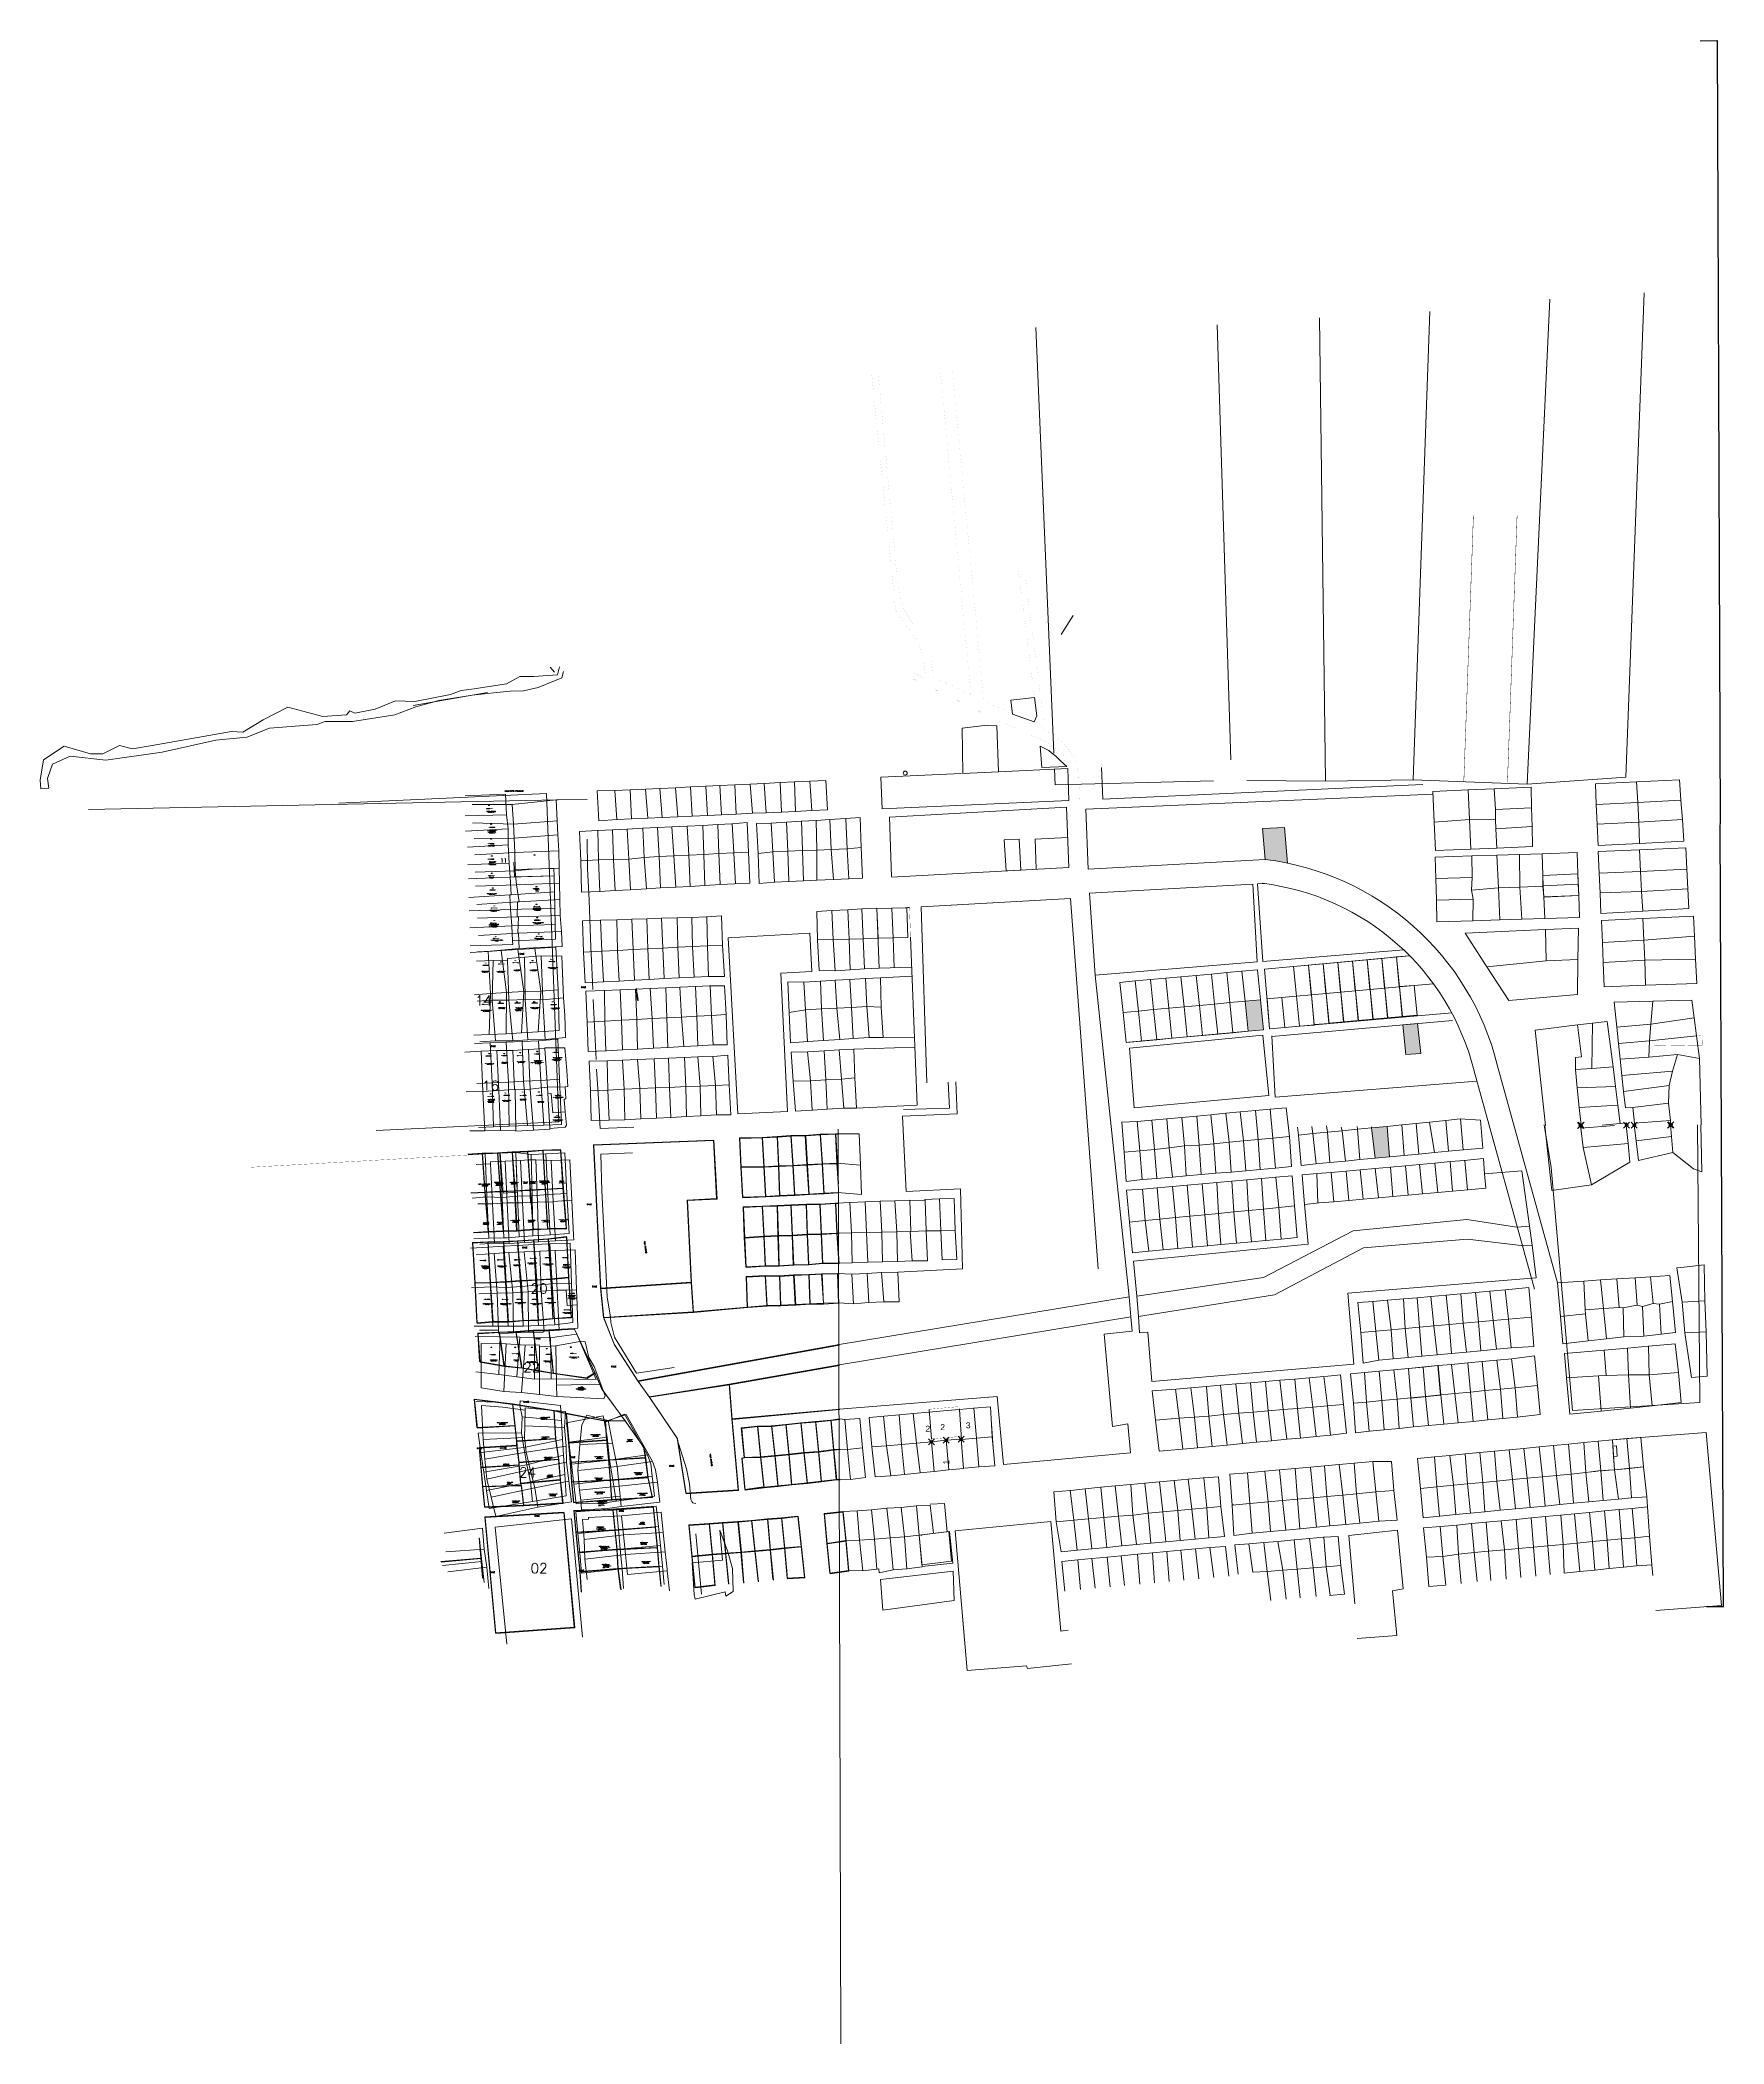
# Model space of a CAD drawing. Header units: millimetres. Extents: x 605783 to 618866, y 1302882 to 1321803.
# Drawn here: x 618018 to 618866, y 1319862 to 1320871 of the extents above; entities that cross this region are included whole.
import ezdxf
from ezdxf.enums import TextEntityAlignment as Align

# ---------------------------------------------------------------- set-up
doc = ezdxf.new("R2010")
doc.units = ezdxf.units.MM
doc.header["$PDMODE"] = 35
doc.header["$PDSIZE"] = 1.5
for name, color, linetype in [('-42', 7, 'Continuous'), ('16', 7, 'Continuous'), ('1RA CEDULA', 204, 'Continuous'), ('2', 7, 'Continuous'), ('6', 7, 'Continuous'), ('CALLE', 7, 'Continuous'), ('CVL_CUADCON_LIN', 8, 'Continuous'), ('CVL_CUADCON_TIT', 1, 'Continuous'), ('CVL_PUNTO', 250, 'Continuous'), ('CVL_PUNTO_NUM', 2, 'Continuous'), ('GENERAL', 7, 'Continuous')]:
    doc.layers.add(name, color=color, linetype=linetype)
for name, color, linetype, lineweight in [('101', 3, 'Continuous', 0), ('1ER PROPIETARIO', 150, 'Continuous', 0), ('2DA CEDULA', 7, 'Continuous', 0), ('2DO PROPIETARIO', 7, 'Continuous', 0), ('486', 21, 'Continuous', 0), ('4861', 7, 'Continuous', 0), ('Nivel 1', 7, 'Continuous', 0), ('Nivel 2', 7, 'Continuous', 0), ('Nivel 30', 7, 'Continuous', 0), ('Nivel 6', 7, 'Continuous', 0), ('NumMZLote', 172, 'Continuous', 0)]:
    doc.layers.add(name, color=color, linetype=linetype, lineweight=lineweight)
doc.layers.add('muebles', color=7, linetype='Continuous', lineweight=0, true_color=0x404040)
doc.styles.add('MONOTXT4', font='Monotxt4.shx')
doc.styles.add('ROMANS', font='ROMANS', dxfattribs={"height": 0.2})
doc.styles.get("Standard").update_dxf_attribs({"font": 'TCCM____.TTF'})
doc.styles.add('Style-Txt', font='txt_____.ttf')
doc.dimstyles.new('STANDARD$0', dxfattribs={"dimtxt": 0.6, "dimasz": 0.5, "dimexe": 0.125, "dimexo": 0.000625, "dimgap": 0.0625, "dimtad": 0, "dimzin": 1, "dimdsep": 46, "dimtxsty": 'ROMANS', "dimblk1": 'ARCHTICK', "dimblk2": 'ARCHTICK', "dimsah": 1, "dimcen": 2.5, "dimclrd": 1, "dimclre": 1, "dimclrt": 30, "dimaunit": 1, "dimadec": 0, "dimazin": 0, "dimtfac": 1, "dimtix": 1, "dimtofl": 0, "dimtmove": 1, "dimatfit": 3, "dimldrblk": 'ARCHTICK', "dimfxl": 1, "dimtolj": 1, "dimtzin": 1, "dimarcsym": 0})
pattern_1 = [(0, (0, 0), (0, 6.985), [5.08, -1.905]), (90, (0, 0), (-6.985, 4e-16), [5.08, -1.905])]

# ---------------------------------------------------------------- blocks, each defined once
blk = doc.blocks.new('_ARCHTICK')
at = {"color": 0, "linetype": 'ByBlock', "const_width": 0.15}
blk.add_lwpolyline([(-0.5, -0.5), (0.5, 0.5)], dxfattribs=at)
blk = doc.blocks.new('*D339')
at = {"layer": 'CVL_CUADCON_TIT', "color": 1, "lineweight": -2, "ltscale": 0.5, "transparency": 16777216}
for p, q in [((618854.5, 1320870.7), (618863.2, 1320870.8)), ((618863, 1320870.8), (618864.6, 1320477.1)), ((618866.2, 1320081.9), (618864.6, 1320475.6)), ((618857.7, 1320081.9), (618866.3, 1320081.9))]:
    blk.add_line(p, q, dxfattribs=at)
at = {"layer": 'Defpoints', "color": 0, "ltscale": 0.5, "transparency": 16777216}
for p in [(618854.5, 1320870.7), (618863, 1320870.8), (618857.7, 1320081.9)]:
    blk.add_point(p, dxfattribs=at)
at = {"layer": 'CVL_CUADCON_TIT', "color": 1, "lineweight": -2, "ltscale": 0.5, "transparency": 16777216, "xscale": 0.5, "yscale": 0.5, "zscale": 0.5}
for p, rotation in [((618863, 1320870.8), 90.2307510486191), ((618866.2, 1320081.9), 270.2307510486191)]:
    blk.add_blockref('_ARCHTICK', p, dxfattribs=dict(at, rotation=rotation))
at = {"layer": 'CVL_CUADCON_TIT', "color": 30, "lineweight": 5, "ltscale": 0.5, "transparency": 16777216, "insert": (618864.6, 1320476.4), "char_height": 0.2, "attachment_point": 5, "rotation": 270.2308, "style": 'ROMANS'}
blk.add_mtext('\\A1;788.85m.', dxfattribs=at)

msp = doc.modelspace()

# ---------------------------------------------------------------- hatches: boundary and pattern name
h = msp.add_hatch(color=9)
h.dxf.hatch_style = 1
h.paths.add_polyline_path([(618645.052, 1320474.4), (618634.019, 1320473.883), (618635.315, 1320458.282), (618646.634, 1320456.421)])
h = msp.add_hatch(color=7)
h.dxf.hatch_style = 1
h.paths.add_polyline_path([(618632.868, 1320387.563), (618625.185, 1320386.86), (618626.762, 1320371.729), (618634.445, 1320372.431)])
h = msp.add_hatch(color=9)
h.dxf.hatch_style = 1
h.paths.add_polyline_path([(618712.116, 1320375.573), (618704.71, 1320374.923), (618706.106, 1320359.981), (618713.667, 1320360.625)])
h = msp.add_hatch(color=9)
h.dxf.hatch_style = 1
h.paths.add_polyline_path([(618696.834, 1320323.783), (618688.918, 1320323.12), (618690.699, 1320307.8), (618697.974, 1320308.492)])
at = {"true_color": 0x000000}
h = msp.add_hatch(dxfattribs=at)
h.set_pattern_fill('ANGLE', color=18)
h.set_pattern_definition(pattern_1)
h.paths.add_polyline_path([(618035.279, 1320171.88), (618034.992, 1320171.881), (618034.991, 1320171.836), (618034.99, 1320171.764), (618035.28, 1320171.762)])
h = msp.add_hatch(dxfattribs=at)
h.set_pattern_fill('ANGLE', color=18)
h.set_pattern_definition(pattern_1)
h.paths.add_polyline_path([(618038.857, 1320160.887), (618038.747, 1320160.883), (618038.751, 1320160.607), (618038.861, 1320160.611)])
h = msp.add_hatch(dxfattribs=at)
h.set_pattern_fill('ANGLE', color=18, style=0)
h.set_pattern_definition(pattern_1)
h.paths.add_polyline_path([(618039.08, 1320160.758), (618039.077, 1320160.895), (618038.967, 1320160.891), (618038.972, 1320160.615), (618039.082, 1320160.619)])

# ---------------------------------------------------------------- linework, layer by layer
at = {"layer": '-42', "color": 1, "lineweight": 5, "ltscale": 0.5, "flags": 128}
for points in [[(618281.787, 1320552.964), (618280.829, 1320549.866), (618269.019, 1320544.847), (618261.61, 1320543.218), (618254.809, 1320543.051), (618248.072, 1320542.334), (618235.668, 1320541.092), (618218.904, 1320538.4), (618207.267, 1320535.198), (618196.655, 1320531.172), (618175.351, 1320527.858), (618161.541, 1320527.853), (618157.332, 1320526.239), (618133.553, 1320524.374), (618122.105, 1320519.957), (618106.463, 1320518.45), (618079.44, 1320512.381), (618051.052, 1320508.374), (618033.11, 1320510.248), (618024.183, 1320506.354), (618021.651, 1320499.074), (618022.358, 1320494.139), (618018.355, 1320493.873), (618017.943, 1320498.214), (618019.716, 1320508.462), (618030.011, 1320515.435), (618043.341, 1320511.485), (618049.626, 1320511.557), (618058.029, 1320515.637), (618064.443, 1320514.074), (618074.424, 1320515.663), (618114.38, 1320522.735), (618120.17, 1320522.462), (618130.342, 1320528.633), (618142.863, 1320535.028), (618160.473, 1320530.307), (618172.433, 1320531.181), (618174.015, 1320533.163), (618176.535, 1320531.91), (618186.726, 1320533.984), (618197.082, 1320538.174), (618206.858, 1320537.85), (618224.725, 1320541.355), (618230.149, 1320543.326), (618236.653, 1320544.235), (618252.957, 1320546.748), (618259.758, 1320550.479), (618266.782, 1320550.445), (618278.744, 1320551.27), (618279.618, 1320555.413)], [(618274.935, 1320555.094), (618277.104, 1320552.645)], [(618205.948, 1320535.826), (618243.389, 1320542.32)]]:
    msp.add_lwpolyline(points, dxfattribs=at)
at = {"color": 1, "lineweight": 5}
msp.add_line((618651.049, 1320389.383), (618649.653, 1320404.325), dxfattribs=at)
for points in [[(618508.031, 1320531.57), (618518.883, 1320527.674), (618520.276, 1320530.566), (618519.081, 1320539.94), (618507.173, 1320538.457)], [(618257.769, 1320310.669), (618249.878, 1320310.28), (618251.369, 1320290.185), (618258.412, 1320290.679)]]:
    msp.add_lwpolyline(points, close=True, dxfattribs=at)
at = {"color": 1, "lineweight": 5, "flags": 128}
for points in [[(618256.75, 1320457.002), (618256.941, 1320449.505)], [(618256.941, 1320449.505), (618256.848, 1320453.154), (618276.839, 1320453.756)], [(618276.932, 1320450.107), (618256.941, 1320449.505)], [(618276.932, 1320450.107), (618276.839, 1320453.756)], [(618792.912, 1320451.116), (618775.184, 1320450.223)], [(618792.912, 1320451.116), (618793.101, 1320445.89)]]:
    msp.add_lwpolyline(points, dxfattribs=at)
for points in [[(618276.839, 1320453.756), (618276.932, 1320450.107), (618256.941, 1320449.505), (618256.848, 1320453.154)], [(618792.912, 1320451.116), (618793.101, 1320445.89), (618775.376, 1320444.947), (618775.184, 1320450.223)], [(618793.101, 1320445.89), (618793.311, 1320440.109), (618775.73, 1320439.237), (618775.376, 1320444.947)]]:
    msp.add_lwpolyline(points, close=True, dxfattribs=at)
at = {"color": 1, "lineweight": 5}
for points in [[(618665.852, 1320390.766), (618673.413, 1320391.41), (618671.858, 1320406.398), (618664.456, 1320405.707), (618665.852, 1320390.766)], [(618673.253, 1320391.457), (618680.815, 1320392.101), (618679.259, 1320407.09), (618671.858, 1320406.398), (618673.253, 1320391.457)], [(618680.655, 1320392.148), (618688.216, 1320392.792), (618686.661, 1320407.781), (618679.259, 1320407.09), (618680.655, 1320392.148)], [(618688.057, 1320392.84), (618695.618, 1320393.484), (618694.063, 1320408.472), (618686.661, 1320407.781), (618688.057, 1320392.84)], [(618695.458, 1320393.531), (618703.019, 1320394.175), (618701.464, 1320409.164), (618694.063, 1320408.472), (618695.458, 1320393.531)], [(618708.106, 1320409.784), (618701.464, 1320409.164), (618702.86, 1320394.222)], [(618563.72, 1320381.24), (618571.403, 1320381.943), (618569.826, 1320397.074), (618562.143, 1320396.372), (618563.72, 1320381.24)], [(618571.403, 1320381.943), (618579.086, 1320382.645), (618577.509, 1320397.777), (618569.826, 1320397.074), (618571.403, 1320381.943)], [(618579.086, 1320382.645), (618586.769, 1320383.348), (618585.193, 1320398.479), (618577.509, 1320397.777), (618579.086, 1320382.645)], [(618586.769, 1320383.348), (618594.453, 1320384.05), (618592.876, 1320399.182), (618585.193, 1320398.479), (618586.769, 1320383.348)], [(618594.453, 1320384.05), (618602.136, 1320384.753), (618600.559, 1320399.884), (618592.876, 1320399.182), (618594.453, 1320384.05)], [(618602.136, 1320384.753), (618609.819, 1320385.455), (618608.242, 1320400.587), (618600.559, 1320399.884), (618602.136, 1320384.753)], [(618609.819, 1320385.455), (618617.502, 1320386.158), (618615.925, 1320401.289), (618608.242, 1320400.587), (618609.819, 1320385.455)], [(618617.502, 1320386.158), (618625.185, 1320386.86), (618623.608, 1320401.992), (618615.925, 1320401.289), (618617.502, 1320386.158)], [(618632.868, 1320387.563), (618631.483, 1320402.712), (618623.608, 1320401.99), (618625.185, 1320386.86)], [(618651.049, 1320389.383), (618658.61, 1320390.027), (618657.055, 1320405.016), (618649.653, 1320404.325), (618651.049, 1320389.383)], [(618658.45, 1320390.074), (618666.012, 1320390.718), (618664.456, 1320405.707), (618657.055, 1320405.016), (618658.45, 1320390.074)], [(618611.396, 1320370.324), (618619.079, 1320371.026), (618617.502, 1320386.158), (618609.819, 1320385.455), (618611.396, 1320370.324)], [(618625.185, 1320386.86), (618617.502, 1320386.158), (618619.079, 1320371.026)], [(618636.25, 1320388.076), (618643.647, 1320388.753)], [(618637.541, 1320372.918), (618645.227, 1320373.593), (618643.647, 1320388.752), (618636.25, 1320388.076), (618637.541, 1320372.918)], [(618645.227, 1320373.593), (618652.627, 1320374.243), (618651.049, 1320389.383), (618643.652, 1320388.707), (618645.227, 1320373.593)], [(618652.627, 1320374.243), (618660.025, 1320374.9), (618658.61, 1320390.027), (618651.049, 1320389.383), (618652.627, 1320374.243)], [(618660.006, 1320375.086), (618667.567, 1320375.729), (618666.012, 1320390.718), (618658.61, 1320390.027), (618660.006, 1320375.086)], [(618667.407, 1320375.777), (618674.969, 1320376.421), (618673.413, 1320391.41), (618666.012, 1320390.718), (618667.407, 1320375.777)], [(618674.809, 1320376.468), (618682.37, 1320377.112), (618680.815, 1320392.101), (618673.413, 1320391.41), (618674.809, 1320376.468)], [(618682.21, 1320377.16), (618689.772, 1320377.803), (618688.216, 1320392.792), (618680.815, 1320392.101), (618682.21, 1320377.16)], [(618689.612, 1320377.851), (618697.173, 1320378.495), (618695.618, 1320393.484), (618688.216, 1320392.792), (618689.612, 1320377.851)], [(618697.013, 1320378.542), (618704.575, 1320379.186), (618703.019, 1320394.175), (618695.618, 1320393.484), (618697.013, 1320378.542)], [(618702.86, 1320394.222), (618710.421, 1320394.866)], [(618704.415, 1320379.233), (618711.976, 1320379.877), (618710.421, 1320394.866), (618703.019, 1320394.175), (618704.415, 1320379.233)], [(618565.297, 1320366.109), (618572.98, 1320366.811), (618571.403, 1320381.943), (618563.72, 1320381.24), (618565.297, 1320366.109)], [(618572.98, 1320366.811), (618580.663, 1320367.514), (618579.086, 1320382.645), (618571.403, 1320381.943), (618572.98, 1320366.811)], [(618580.663, 1320367.514), (618588.346, 1320368.216), (618586.769, 1320383.348), (618579.086, 1320382.645), (618580.663, 1320367.514)], [(618588.346, 1320368.216), (618596.03, 1320368.919), (618594.453, 1320384.05), (618586.769, 1320383.348), (618588.346, 1320368.216)], [(618596.03, 1320368.919), (618603.713, 1320369.621), (618602.136, 1320384.753), (618594.453, 1320384.05), (618596.03, 1320368.919)], [(618603.713, 1320369.621), (618611.396, 1320370.324), (618609.819, 1320385.455), (618602.136, 1320384.753), (618603.713, 1320369.621)], [(618619.079, 1320371.026), (618626.762, 1320371.729)], [(618706.106, 1320359.981), (618713.667, 1320360.625), (618712.112, 1320375.614), (618704.71, 1320374.923), (618706.106, 1320359.981)]]:
    msp.add_lwpolyline(points, dxfattribs=at)
at = {"color": 7, "lineweight": 5}
msp.add_lwpolyline([(618626.762, 1320371.729), (618634.445, 1320372.431), (618632.868, 1320387.563), (618625.185, 1320386.86), (618626.762, 1320371.729)], dxfattribs=at)
at = {"layer": '16', "color": 1, "lineweight": 5}
msp.add_line((618421.438, 1319861.621), (618420.117, 1320322.467), dxfattribs=at)
at = {"layer": '2', "color": 1, "lineweight": 5}
for p, q in [((618767.269, 1320496.203), (618778.785, 1320740.471)), ((618826.279, 1320743.788), (618817.049, 1320499.787)), ((618665.626, 1320497.664), (618662.722, 1320731.178)), ((618718.349, 1320734.286), (618709.833, 1320498.421)), ((618528.773, 1320511.81), (618519.7, 1320726.306)), ((618611.164, 1320727.584), (618618.042, 1320508.418)), ((618390.845, 1320497.006), (618398.15, 1320497.361)), ((618398.15, 1320497.361), (618405.84, 1320497.735)), ((618398.15, 1320497.361), (618398.693, 1320482.523)), ((618405.84, 1320497.735), (618413.981, 1320498.131)), ((618405.84, 1320497.735), (618406.876, 1320482.895)), ((618413.981, 1320498.131), (618414.746, 1320483.252)), ((618529.446, 1320495.88), (618529.085, 1320503.756)), ((618609.334, 1320497.928), (618529.446, 1320495.88)), ((618767.269, 1320496.203), (618709.833, 1320498.421)), ((618817.049, 1320499.787), (618767.269, 1320496.203)), ((618278.961, 1320488.37), (618042.435, 1320483.481)), ((618307.554, 1320492.962), (618315.237, 1320493.328)), ((618307.554, 1320492.962), (618308.626, 1320478.428)), ((618315.237, 1320493.328), (618323.05, 1320493.708)), ((618315.237, 1320493.328), (618315.953, 1320478.766)), ((618323.05, 1320493.708), (618330.205, 1320494.056)), ((618323.05, 1320493.708), (618324.287, 1320479.144)), ((618330.205, 1320494.056), (618338.23, 1320494.447)), ((618330.205, 1320494.056), (618331.389, 1320479.467)), ((618338.23, 1320494.447), (618345.652, 1320494.808)), ((618338.23, 1320494.447), (618339.253, 1320479.824)), ((618345.652, 1320494.808), (618353.371, 1320495.183)), ((618345.652, 1320494.808), (618346.469, 1320480.151)), ((618353.371, 1320495.183), (618360.476, 1320495.529)), ((618353.371, 1320495.183), (618354.355, 1320480.51)), ((618360.476, 1320495.529), (618368.108, 1320495.9)), ((618360.476, 1320495.529), (618361.255, 1320480.823)), ((618368.108, 1320495.9), (618375.816, 1320496.275)), ((618368.108, 1320495.9), (618368.723, 1320481.162)), ((618375.816, 1320496.275), (618382.782, 1320496.613)), ((618375.816, 1320496.275), (618376.907, 1320481.534)), ((618382.782, 1320496.613), (618390.845, 1320497.006)), ((618382.782, 1320496.613), (618383.816, 1320481.847)), ((618390.845, 1320497.006), (618391.535, 1320482.198)), ((618308.781, 1320478.44), (618315.953, 1320478.766)), ((618315.953, 1320478.766), (618324.287, 1320479.144)), ((618324.287, 1320479.144), (618331.389, 1320479.467)), ((618331.389, 1320479.467), (618339.253, 1320479.824)), ((618339.253, 1320479.824), (618346.469, 1320480.151)), ((618346.469, 1320480.151), (618354.355, 1320480.51)), ((618354.355, 1320480.51), (618361.255, 1320480.823)), ((618361.255, 1320480.823), (618368.723, 1320481.162)), ((618368.723, 1320481.162), (618376.907, 1320481.534)), ((618376.907, 1320481.534), (618383.816, 1320481.847)), ((618383.816, 1320481.847), (618391.535, 1320482.198)), ((618386.288, 1320476.638), (618394.171, 1320477.101)), ((618391.535, 1320482.198), (618398.693, 1320482.523)), ((618394.171, 1320477.101), (618401.72, 1320477.544)), ((618394.171, 1320477.101), (618394.726, 1320462.464)), ((618398.693, 1320482.523), (618406.876, 1320482.895)), ((618401.72, 1320477.544), (618409.001, 1320477.972)), ((618401.72, 1320477.544), (618402.146, 1320462.756)), ((618406.876, 1320482.895), (618414.746, 1320483.252)), ((618409.001, 1320477.972), (618415.956, 1320478.38)), ((618409.001, 1320477.972), (618409.415, 1320463.043)), ((618415.956, 1320478.38), (618416.57, 1320463.326)), ((618299.056, 1320472.89), (618306.328, 1320473.245)), ((618299.056, 1320472.89), (618299.269, 1320458.097)), ((618306.328, 1320473.245), (618313.833, 1320473.611)), ((618306.328, 1320473.245), (618306.951, 1320458.308)), ((618313.833, 1320473.611), (618321.626, 1320473.991)), ((618313.833, 1320473.611), (618314.674, 1320458.519)), ((618321.626, 1320473.991), (618329.042, 1320474.353)), ((618321.626, 1320473.991), (618322.428, 1320459.314)), ((618329.042, 1320474.353), (618336.346, 1320474.71)), ((618329.042, 1320474.353), (618329.992, 1320459.711)), ((618336.346, 1320474.71), (618344.103, 1320475.089)), ((618336.346, 1320474.71), (618337.368, 1320460.099)), ((618344.103, 1320475.089), (618351.975, 1320475.473)), ((618344.103, 1320475.089), (618344.838, 1320460.491)), ((618351.975, 1320475.473), (618359.569, 1320475.844)), ((618351.975, 1320475.473), (618352.413, 1320460.734)), ((618359.569, 1320475.844), (618366.524, 1320476.183)), ((618359.569, 1320475.844), (618360.027, 1320461.289)), ((618366.751, 1320476.204), (618367.478, 1320461.681)), ((618386.288, 1320476.638), (618387.207, 1320462.167)), ((618299.269, 1320458.097), (618290.391, 1320457.574)), ((618306.951, 1320458.308), (618299.269, 1320458.097)), ((618299.269, 1320458.097), (618300.012, 1320442.199)), ((618314.674, 1320458.519), (618306.951, 1320458.308)), ((618306.951, 1320458.308), (618307.706, 1320442.629)), ((618322.428, 1320459.314), (618314.674, 1320458.519)), ((618314.674, 1320458.519), (618315.558, 1320443.07)), ((618329.992, 1320459.711), (618322.428, 1320459.314)), ((618322.428, 1320459.314), (618323.543, 1320443.519)), ((618337.368, 1320460.099), (618329.992, 1320459.711)), ((618329.992, 1320459.711), (618330.665, 1320443.919)), ((618344.838, 1320460.491), (618337.368, 1320460.099)), ((618337.368, 1320460.099), (618338.329, 1320444.35)), ((618352.413, 1320460.734), (618344.838, 1320460.491)), ((618344.838, 1320460.491), (618345.476, 1320444.752)), ((618360.027, 1320461.289), (618352.413, 1320460.734)), ((618352.413, 1320460.734), (618353.015, 1320445.175)), ((618367.478, 1320461.681), (618360.027, 1320461.289)), ((618360.027, 1320461.289), (618360.629, 1320445.603)), ((618374.965, 1320462.021), (618367.478, 1320461.681)), ((618367.478, 1320461.681), (618368.335, 1320446.031)), ((618379.747, 1320461.244), (618387.207, 1320462.167)), ((618387.207, 1320462.167), (618394.726, 1320462.464)), ((618387.207, 1320462.167), (618388.074, 1320446.849)), ((618394.726, 1320462.464), (618402.146, 1320462.756)), ((618394.726, 1320462.464), (618395.292, 1320447.176)), ((618402.146, 1320462.756), (618409.415, 1320463.043)), ((618402.146, 1320462.756), (618402.663, 1320447.509)), ((618409.415, 1320463.043), (618416.57, 1320463.326)), ((618409.415, 1320463.043), (618409.447, 1320447.816)), ((618388.074, 1320446.849), (618395.292, 1320447.176)), ((618395.292, 1320447.176), (618402.663, 1320447.509)), ((618402.663, 1320447.509), (618409.447, 1320447.816)), ((618409.447, 1320447.816), (618417.796, 1320448.194)), ((618300.012, 1320442.199), (618307.706, 1320442.629)), ((618307.706, 1320442.629), (618315.558, 1320443.07)), ((618315.558, 1320443.07), (618323.543, 1320443.519)), ((618323.543, 1320443.519), (618330.665, 1320443.919)), ((618330.665, 1320443.919), (618338.329, 1320444.35)), ((618338.329, 1320444.35), (618345.476, 1320444.752)), ((618345.476, 1320444.752), (618353.015, 1320445.175)), ((618353.015, 1320445.175), (618360.629, 1320445.603)), ((618360.629, 1320445.603), (618367.971, 1320446.016)), ((618300.322, 1320427.674), (618308.509, 1320427.931)), ((618300.421, 1320427.677), (618301.094, 1320412.122)), ((618308.509, 1320427.931), (618316.172, 1320428.171)), ((618308.509, 1320427.931), (618308.922, 1320412.516)), ((618316.172, 1320428.171), (618323.64, 1320428.406)), ((618316.172, 1320428.171), (618316.829, 1320412.914)), ((618323.64, 1320428.406), (618331.059, 1320428.638)), ((618323.64, 1320428.406), (618324.212, 1320413.286)), ((618331.059, 1320428.638), (618338.937, 1320428.886)), ((618331.059, 1320428.638), (618331.819, 1320413.669)), ((618338.937, 1320428.886), (618346.354, 1320429.118)), ((618338.937, 1320428.886), (618339.391, 1320414.05)), ((618346.354, 1320429.118), (618353.615, 1320429.346)), ((618346.354, 1320429.118), (618346.704, 1320414.418)), ((618353.892, 1320429.365), (618354.227, 1320414.797)), ((618416.911, 1320432.566), (618417.63, 1320417.952)), ((618409.751, 1320417.728), (618417.63, 1320417.952)), ((618417.63, 1320417.952), (618418.619, 1320402.255)), ((618291.855, 1320411.657), (618301.094, 1320412.122)), ((618301.094, 1320412.122), (618308.922, 1320412.516)), ((618301.094, 1320412.122), (618301.847, 1320396.647)), ((618308.922, 1320412.516), (618316.829, 1320412.914)), ((618308.922, 1320412.516), (618309.757, 1320397.06)), ((618316.829, 1320412.914), (618324.212, 1320413.286)), ((618316.829, 1320412.914), (618317.428, 1320397.461)), ((618324.212, 1320413.286), (618331.819, 1320413.669)), ((618324.212, 1320413.286), (618324.887, 1320397.85)), ((618331.819, 1320413.669), (618339.391, 1320414.05)), ((618331.819, 1320413.669), (618332.507, 1320398.248)), ((618339.391, 1320414.05), (618346.704, 1320414.418)), ((618339.391, 1320414.05), (618340.078, 1320398.644)), ((618346.704, 1320414.418), (618354.227, 1320414.797)), ((618346.704, 1320414.418), (618347.576, 1320399.035)), ((618354.227, 1320414.797), (618361.903, 1320415.183)), ((618354.227, 1320414.797), (618354.754, 1320399.41)), ((618301.847, 1320396.647), (618309.757, 1320397.06)), ((618309.757, 1320397.06), (618317.428, 1320397.461)), ((618317.428, 1320397.461), (618324.887, 1320397.85)), ((618324.887, 1320397.85), (618332.507, 1320398.248)), ((618332.507, 1320398.248), (618340.078, 1320398.644)), ((618340.078, 1320398.644), (618347.576, 1320399.035)), ((618347.576, 1320399.035), (618354.754, 1320399.41)), ((618402.754, 1320396.495), (618403.676, 1320382.614)), ((618403.052, 1320396.492), (618411.211, 1320397.046)), ((618411.211, 1320397.046), (618411.804, 1320383.027)), ((618411.37, 1320397.005), (618411.493, 1320397.005)), ((618411.493, 1320397.005), (618418.588, 1320397.474)), ((618302.415, 1320392.331), (618310.192, 1320392.658)), ((618302.415, 1320392.331), (618302.512, 1320376.843)), ((618310.192, 1320392.658), (618318.07, 1320392.99)), ((618310.192, 1320392.658), (618310.986, 1320377.3)), ((618318.07, 1320392.99), (618325.331, 1320393.295)), ((618318.07, 1320392.99), (618318.665, 1320377.715)), ((618325.331, 1320393.295), (618333.199, 1320393.626)), ((618325.331, 1320393.295), (618326.328, 1320378.128)), ((618333.199, 1320393.626), (618340.418, 1320393.93)), ((618333.199, 1320393.626), (618333.841, 1320378.533)), ((618340.418, 1320393.93), (618348.291, 1320394.261)), ((618340.418, 1320393.93), (618341.26, 1320378.934)), ((618348.291, 1320394.261), (618355.351, 1320394.558)), ((618348.291, 1320394.261), (618348.918, 1320379.347)), ((618355.657, 1320394.564), (618356.236, 1320379.741)), ((618293.595, 1320376.362), (618302.512, 1320376.843)), ((618302.512, 1320376.843), (618310.986, 1320377.3)), ((618302.512, 1320376.843), (618303.119, 1320361.903)), ((618310.986, 1320377.3), (618318.665, 1320377.715)), ((618310.986, 1320377.3), (618311.363, 1320362.36)), ((618318.665, 1320377.715), (618326.328, 1320378.128)), ((618318.665, 1320377.715), (618318.967, 1320362.782)), ((618326.328, 1320378.128), (618333.841, 1320378.533)), ((618326.328, 1320378.128), (618327.151, 1320363.237)), ((618333.841, 1320378.533), (618341.26, 1320378.934)), ((618333.841, 1320378.533), (618334.298, 1320363.634)), ((618341.26, 1320378.934), (618348.918, 1320379.347)), ((618341.26, 1320378.934), (618342.274, 1320364.077)), ((618348.918, 1320379.347), (618356.236, 1320379.741)), ((618348.918, 1320379.347), (618349.475, 1320364.477)), ((618356.236, 1320379.741), (618363.641, 1320380.141)), ((618356.236, 1320379.741), (618357.099, 1320364.901)), ((618395.493, 1320381.245), (618403.676, 1320382.614)), ((618403.676, 1320382.614), (618411.804, 1320383.027)), ((618403.676, 1320382.614), (618404.691, 1320366.523)), ((618411.804, 1320383.027), (618419.455, 1320383.415)), ((618411.804, 1320383.027), (618412.816, 1320367.07)), ((618404.802, 1320366.531), (618412.816, 1320367.07)), ((618303.156, 1320361.904), (618311.363, 1320362.36)), ((618303.759, 1320356.927), (618311.377, 1320357.237)), ((618303.759, 1320356.927), (618304.052, 1320342.154)), ((618311.363, 1320362.36), (618318.967, 1320362.782)), ((618311.377, 1320357.237), (618318.997, 1320357.548)), ((618311.377, 1320357.237), (618312.298, 1320342.51)), ((618318.967, 1320362.782), (618327.151, 1320363.237)), ((618318.997, 1320357.548), (618327.387, 1320357.891)), ((618318.997, 1320357.548), (618320.122, 1320342.848)), ((618327.151, 1320363.237), (618334.298, 1320363.634)), ((618327.387, 1320357.891), (618334.638, 1320358.187)), ((618327.387, 1320357.891), (618328.044, 1320343.19)), ((618334.298, 1320363.634), (618342.274, 1320364.077)), ((618334.638, 1320358.187), (618342.73, 1320358.517)), ((618334.638, 1320358.187), (618335.058, 1320343.492)), ((618342.274, 1320364.077), (618349.475, 1320364.477)), ((618342.73, 1320358.517), (618349.44, 1320358.791)), ((618342.73, 1320358.517), (618343.282, 1320343.848)), ((618349.44, 1320358.791), (618356.972, 1320359.099)), ((618349.44, 1320358.791), (618350.555, 1320344.162)), ((618349.475, 1320364.477), (618357.099, 1320364.901)), ((618356.972, 1320359.099), (618358.23, 1320344.493)), ((618404.734, 1320361.448), (618406.144, 1320346.836)), ((618404.84, 1320361.451), (618413.115, 1320361.912)), ((618413.115, 1320361.912), (618420.637, 1320362.332)), ((618413.115, 1320361.912), (618413.918, 1320347.253)), ((618397.431, 1320346.661), (618406.144, 1320346.836)), ((618406.144, 1320346.836), (618413.918, 1320347.253)), ((618406.144, 1320346.836), (618407.095, 1320332)), ((618413.918, 1320347.253), (618414.51, 1320332.47)), ((618304.052, 1320342.154), (618295.329, 1320341.777)), ((618304.052, 1320342.154), (618312.298, 1320342.51)), ((618304.052, 1320342.154), (618304.791, 1320326.912)), ((618312.298, 1320342.51), (618320.122, 1320342.848)), ((618312.298, 1320342.51), (618312.623, 1320327.12)), ((618320.122, 1320342.848), (618328.044, 1320343.19)), ((618320.122, 1320342.848), (618320.654, 1320327.562)), ((618328.044, 1320343.19), (618335.058, 1320343.492)), ((618328.044, 1320343.19), (618328.628, 1320328)), ((618335.058, 1320343.492), (618343.282, 1320343.848)), ((618335.058, 1320343.492), (618335.742, 1320328.391)), ((618343.282, 1320343.848), (618350.555, 1320344.162)), ((618343.282, 1320343.848), (618343.663, 1320328.826)), ((618350.555, 1320344.162), (618358.23, 1320344.493)), ((618350.555, 1320344.162), (618350.912, 1320329.225)), ((618358.23, 1320344.493), (618365.177, 1320344.793)), ((618358.23, 1320344.493), (618358.736, 1320329.655)), ((618304.791, 1320326.912), (618312.623, 1320327.12)), ((618312.623, 1320327.12), (618320.654, 1320327.562)), ((618320.654, 1320327.562), (618328.628, 1320328)), ((618328.628, 1320328), (618335.742, 1320328.391)), ((618335.742, 1320328.391), (618343.663, 1320328.826)), ((618343.663, 1320328.826), (618350.912, 1320329.225)), ((618350.912, 1320329.225), (618358.736, 1320329.655)), ((618407.095, 1320332), (618414.51, 1320332.47)), ((618389.33, 1320318.654), (618381.803, 1320318.283)), ((618381.803, 1320318.283), (618382.702, 1320303.521)), ((618389.33, 1320318.654), (618396.297, 1320319.177)), ((618390.026, 1320303.892), (618389.33, 1320318.654)), ((618396.297, 1320319.177), (618403.57, 1320319.293)), ((618396.297, 1320319.177), (618397.299, 1320304.161)), ((618403.57, 1320319.293), (618410.994, 1320319.868)), ((618403.57, 1320319.293), (618404.418, 1320304.633)), ((618410.994, 1320319.868), (618418.725, 1320320.137)), ((618410.994, 1320319.868), (618412.047, 1320305.004)), ((618609.376, 1320315.071), (618617.097, 1320315.8)), ((618617.097, 1320315.8), (618624.337, 1320316.484)), ((618617.097, 1320315.8), (618618.128, 1320300.842)), ((618624.337, 1320316.484), (618631.843, 1320317.194)), ((618624.337, 1320316.484), (618625.544, 1320301.475)), ((618631.843, 1320317.194), (618639.138, 1320317.883)), ((618631.843, 1320317.194), (618632.843, 1320302.098)), ((618639.138, 1320317.883), (618647.487, 1320318.672)), ((618639.138, 1320317.883), (618640.454, 1320302.749)), ((618652.061, 1320319.451), (618659.25, 1320320.167)), ((618659.25, 1320320.167), (618666.694, 1320320.908)), ((618659.25, 1320320.167), (618660.996, 1320304.977)), ((618666.694, 1320320.908), (618674.034, 1320321.638)), ((618666.694, 1320320.908), (618667.948, 1320305.638)), ((618674.034, 1320321.638), (618681.901, 1320322.421)), ((618674.034, 1320321.638), (618675.815, 1320306.385)), ((618681.901, 1320322.421), (618688.918, 1320323.12)), ((618681.901, 1320322.421), (618683.027, 1320307.071)), ((618688.918, 1320323.12), (618688.804, 1320323.648)), ((618688.918, 1320323.12), (618690.699, 1320307.8)), ((618240.729, 1320310.27), (618233.559, 1320309.797)), ((618240.729, 1320310.27), (618248.409, 1320310.59)), ((618242.098, 1320290.774), (618240.729, 1320310.27)), ((618255.783, 1320310.961), (618248.409, 1320310.59)), ((618248.409, 1320310.59), (618249.828, 1320291.196)), ((618255.783, 1320310.961), (618263.513, 1320311.281)), ((618257.1, 1320291.414), (618255.783, 1320310.961)), ((618271.345, 1320311.908), (618263.513, 1320311.281)), ((618263.513, 1320311.281), (618264.882, 1320291.786)), ((618272.51, 1320292.259), (618271.345, 1320311.908)), ((618564.189, 1320310.801), (618572.126, 1320311.551)), ((618572.126, 1320311.551), (618579.458, 1320312.244)), ((618572.126, 1320311.551), (618573.399, 1320297.021)), ((618579.458, 1320312.244), (618586.941, 1320312.951)), ((618579.458, 1320312.244), (618580.744, 1320297.649)), ((618586.941, 1320312.951), (618594.581, 1320313.959)), ((618586.941, 1320312.951), (618588.611, 1320298.32)), ((618594.581, 1320313.959), (618602.063, 1320314.38)), ((618594.581, 1320313.959), (618595.53, 1320298.911)), ((618602.063, 1320314.38), (618609.376, 1320315.071)), ((618602.063, 1320314.38), (618603.132, 1320299.561)), ((618609.376, 1320315.071), (618610.447, 1320300.186)), ((618660.777, 1320304.956), (618667.948, 1320305.638)), ((618667.948, 1320305.638), (618675.815, 1320306.385)), ((618675.815, 1320306.385), (618683.027, 1320307.071)), ((618683.027, 1320307.071), (618690.699, 1320307.8)), ((618690.699, 1320307.8), (618697.974, 1320308.492)), ((618697.974, 1320308.492), (618705.306, 1320309.189)), ((618705.306, 1320309.189), (618712.76, 1320309.897)), ((618712.76, 1320309.897), (618720.706, 1320310.652)), ((618720.706, 1320310.652), (618727.767, 1320311.324)), ((618720.775, 1320305.363), (618728.573, 1320306.065)), ((618727.767, 1320311.324), (618735.017, 1320312.013)), ((618728.573, 1320306.065), (618735.846, 1320306.721)), ((618728.573, 1320306.065), (618729.707, 1320291.241)), ((618735.846, 1320306.721), (618737.331, 1320291.921)), ((618382.702, 1320303.521), (618371.055, 1320303.447)), ((618390.026, 1320303.892), (618382.702, 1320303.521)), ((618382.702, 1320303.521), (618383.45, 1320288.555)), ((618397.299, 1320304.161), (618390.026, 1320303.892)), ((618390.569, 1320289.027), (618390.026, 1320303.892)), ((618404.418, 1320304.633), (618397.299, 1320304.161)), ((618397.299, 1320304.161), (618398.045, 1320289.347)), ((618412.047, 1320305.004), (618404.418, 1320304.633)), ((618404.418, 1320304.633), (618405.369, 1320289.769)), ((618412.047, 1320305.004), (618419.523, 1320305.324)), ((618412.047, 1320305.004), (618412.946, 1320290.14)), ((618573.362, 1320297.018), (618580.744, 1320297.649)), ((618580.744, 1320297.649), (618588.611, 1320298.32)), ((618588.611, 1320298.32), (618595.53, 1320298.911)), ((618595.53, 1320298.911), (618603.132, 1320299.561)), ((618603.132, 1320299.561), (618610.447, 1320300.186)), ((618603.502, 1320294.865), (618610.977, 1320295.544)), ((618610.447, 1320300.186), (618618.128, 1320300.842)), ((618610.977, 1320295.544), (618618.435, 1320296.223)), ((618610.977, 1320295.544), (618611.742, 1320279.989)), ((618618.128, 1320300.842), (618625.544, 1320301.475)), ((618618.435, 1320296.223), (618625.989, 1320296.909)), ((618618.435, 1320296.223), (618619.586, 1320280.754)), ((618625.544, 1320301.475), (618632.843, 1320302.098)), ((618625.989, 1320296.909), (618633.447, 1320297.588)), ((618625.989, 1320296.909), (618626.952, 1320281.473)), ((618632.843, 1320302.098), (618640.454, 1320302.749)), ((618633.447, 1320297.588), (618640.745, 1320298.251)), ((618633.447, 1320297.588), (618634.46, 1320282.206)), ((618640.745, 1320298.251), (618648.84, 1320298.987)), ((618640.745, 1320298.251), (618642.107, 1320282.952)), ((618648.84, 1320298.987), (618650.137, 1320283.736)), ((618661.326, 1320300.018), (618661.834, 1320285.174)), ((618661.496, 1320300.031), (618668.541, 1320300.665)), ((618668.541, 1320300.665), (618676.112, 1320301.346)), ((618668.541, 1320300.665), (618669.855, 1320285.902)), ((618676.112, 1320301.346), (618683.134, 1320301.977)), ((618676.112, 1320301.346), (618677.457, 1320286.58)), ((618683.134, 1320301.977), (618690.758, 1320302.663)), ((618683.134, 1320301.977), (618684.605, 1320287.218)), ((618690.758, 1320302.663), (618698.469, 1320303.357)), ((618690.758, 1320302.663), (618692.416, 1320287.915)), ((618698.469, 1320303.357), (618705.955, 1320304.03)), ((618698.469, 1320303.357), (618699.638, 1320288.589)), ((618705.955, 1320304.03), (618712.995, 1320304.663)), ((618705.955, 1320304.03), (618707.357, 1320289.247)), ((618712.995, 1320304.663), (618720.775, 1320305.363)), ((618712.995, 1320304.663), (618714.531, 1320289.887)), ((618720.775, 1320305.363), (618722.289, 1320290.579)), ((618242.098, 1320290.774), (618234.978, 1320290.404)), ((618249.828, 1320291.196), (618242.098, 1320290.774)), ((618243.67, 1320270.871), (618242.098, 1320290.774)), ((618257.1, 1320291.414), (618249.828, 1320291.196)), ((618249.828, 1320291.196), (618251.248, 1320271.14)), ((618264.882, 1320291.786), (618257.1, 1320291.414)), ((618258.114, 1320271.357), (618257.1, 1320291.414)), ((618272.51, 1320292.259), (618264.882, 1320291.786)), ((618264.882, 1320291.786), (618266.352, 1320271.984)), ((618272.51, 1320292.259), (618281.461, 1320292.734)), ((618273.625, 1320272.253), (618272.51, 1320292.259)), ((618383.45, 1320288.555), (618390.569, 1320289.027)), ((618398.045, 1320289.347), (618390.569, 1320289.027)), ((618405.369, 1320289.769), (618398.045, 1320289.347)), ((618412.946, 1320290.14), (618405.369, 1320289.769)), ((618418.807, 1320285.213), (618410.823, 1320284.688)), ((618425.986, 1320285.457), (618433.759, 1320285.775)), ((618433.759, 1320285.775), (618441.37, 1320286.086)), ((618433.759, 1320285.775), (618434.468, 1320270.418)), ((618441.37, 1320286.086), (618448.747, 1320286.387)), ((618441.37, 1320286.086), (618442.098, 1320270.583)), ((618448.747, 1320286.387), (618456.319, 1320286.696)), ((618448.747, 1320286.387), (618449.625, 1320270.745)), ((618456.319, 1320286.696), (618456.739, 1320270.898)), ((618456.319, 1320286.696), (618464.043, 1320286.563)), ((618463.839, 1320286.918), (618471.107, 1320287.3)), ((618464.043, 1320286.563), (618463.839, 1320286.918)), ((618464.043, 1320286.563), (618464.424, 1320271.174)), ((618471.107, 1320287.3), (618471.846, 1320271.15)), ((618573.418, 1320292.134), (618574.84, 1320276.387)), ((618573.573, 1320292.143), (618580.843, 1320292.804)), ((618580.843, 1320292.804), (618588.543, 1320293.504)), ((618580.843, 1320292.804), (618582.192, 1320277.104)), ((618588.543, 1320293.504), (618595.92, 1320294.175)), ((618588.543, 1320293.504), (618590.061, 1320277.872)), ((618595.92, 1320294.175), (618603.502, 1320294.865)), ((618595.92, 1320294.175), (618597.267, 1320278.576)), ((618603.502, 1320294.865), (618604.981, 1320279.329)), ((618662.588, 1320285.254), (618669.855, 1320285.902)), ((618669.855, 1320285.902), (618677.457, 1320286.58)), ((618677.457, 1320286.58), (618684.605, 1320287.218)), ((618684.605, 1320287.218), (618692.416, 1320287.915)), ((618692.416, 1320287.915), (618699.638, 1320288.589)), ((618699.638, 1320288.589), (618707.357, 1320289.247)), ((618707.357, 1320289.247), (618714.531, 1320289.887)), ((618714.531, 1320289.887), (618722.289, 1320290.579)), ((618722.289, 1320290.579), (618729.707, 1320291.241)), ((618729.707, 1320291.241), (618737.399, 1320291.927)), ((618389.31, 1320283.985), (618381.885, 1320283.665)), ((618381.885, 1320283.665), (618382.683, 1320268.546)), ((618389.31, 1320283.985), (618396.277, 1320284.253)), ((618389.803, 1320268.814), (618389.31, 1320283.985)), ((618403.957, 1320284.573), (618396.277, 1320284.253)), ((618396.277, 1320284.253), (618396.974, 1320269.032)), ((618403.957, 1320284.573), (618410.823, 1320284.688)), ((618404.45, 1320269.454), (618403.957, 1320284.573)), ((618410.823, 1320284.688), (618411.519, 1320269.671)), ((618566.891, 1320275.611), (618574.84, 1320276.387)), ((618574.84, 1320276.387), (618582.192, 1320277.104)), ((618574.84, 1320276.387), (618576.614, 1320261.025)), ((618582.192, 1320277.104), (618590.061, 1320277.872)), ((618582.192, 1320277.104), (618583.879, 1320261.686)), ((618590.061, 1320277.872), (618597.267, 1320278.576)), ((618590.061, 1320277.872), (618591.263, 1320262.357)), ((618597.267, 1320278.576), (618604.981, 1320279.329)), ((618597.267, 1320278.576), (618598.658, 1320263.03)), ((618604.981, 1320279.329), (618611.742, 1320279.989)), ((618604.981, 1320279.329), (618606.23, 1320263.718)), ((618611.742, 1320279.989), (618619.586, 1320280.754)), ((618611.742, 1320279.989), (618613.005, 1320264.335)), ((618619.586, 1320280.754), (618626.952, 1320281.473)), ((618619.586, 1320280.754), (618620.875, 1320265.05)), ((618626.952, 1320281.473), (618634.46, 1320282.206)), ((618626.952, 1320281.473), (618628.379, 1320265.733)), ((618634.46, 1320282.206), (618642.107, 1320282.952)), ((618634.46, 1320282.206), (618635.612, 1320266.39)), ((618642.107, 1320282.952), (618650.137, 1320283.736)), ((618642.107, 1320282.952), (618643.359, 1320267.095)), ((618650.137, 1320283.736), (618651.367, 1320267.823)), ((618236.296, 1320270.449), (618243.67, 1320270.871)), ((618251.413, 1320265.846), (618243.581, 1320265.729)), ((618243.581, 1320265.729), (618244.799, 1320245.265)), ((618251.248, 1320271.14), (618243.67, 1320270.871)), ((618251.248, 1320271.14), (618258.114, 1320271.357)), ((618251.413, 1320265.846), (618258.482, 1320266.216)), ((618252.681, 1320245.637), (618251.413, 1320265.846)), ((618266.352, 1320271.984), (618258.114, 1320271.357)), ((618266.568, 1320266.741), (618258.482, 1320266.216)), ((618258.482, 1320266.216), (618259.953, 1320246.211)), ((618266.352, 1320271.984), (618273.625, 1320272.253)), ((618266.568, 1320266.741), (618274.044, 1320267.265)), ((618268.141, 1320246.584), (618266.568, 1320266.741)), ((618274.044, 1320267.265), (618275.261, 1320247.056)), ((618382.683, 1320268.546), (618372.817, 1320267.865)), ((618389.803, 1320268.814), (618382.683, 1320268.546)), ((618382.683, 1320268.546), (618383.278, 1320253.63)), ((618396.974, 1320269.032), (618389.803, 1320268.814)), ((618390.246, 1320253.644), (618389.803, 1320268.814)), ((618404.45, 1320269.454), (618396.974, 1320269.032)), ((618396.974, 1320269.032), (618397.518, 1320254.116)), ((618411.519, 1320269.671), (618404.45, 1320269.454)), ((618405.198, 1320254.335), (618404.45, 1320269.454)), ((618419.453, 1320270.094), (618411.519, 1320269.671)), ((618411.519, 1320269.671), (618412.164, 1320254.96)), ((618426.789, 1320270.252), (618434.468, 1320270.418)), ((618434.468, 1320270.418), (618442.098, 1320270.583)), ((618434.468, 1320270.418), (618435.109, 1320255.354)), ((618442.098, 1320270.583), (618449.625, 1320270.745)), ((618442.098, 1320270.583), (618442.425, 1320255.593)), ((618449.625, 1320270.745), (618456.395, 1320270.891)), ((618449.625, 1320270.745), (618450.006, 1320255.841)), ((618456.395, 1320270.891), (618457.444, 1320256.084)), ((618464.424, 1320271.174), (618456.739, 1320270.898)), ((618465.212, 1320256.091), (618464.424, 1320271.174)), ((618471.846, 1320271.15), (618464.424, 1320271.174)), ((618479.063, 1320271.38), (618471.846, 1320271.15)), ((618471.846, 1320271.15), (618472.48, 1320256.575)), ((618613.005, 1320264.335), (618620.875, 1320265.05)), ((618620.875, 1320265.05), (618628.379, 1320265.733)), ((618628.379, 1320265.733), (618635.612, 1320266.39)), ((618635.612, 1320266.39), (618643.359, 1320267.095)), ((618643.359, 1320267.095), (618651.367, 1320267.823)), ((618768.436, 1320273.5), (618769.773, 1320263.956)), ((618412.164, 1320254.96), (618405.198, 1320254.335)), ((618427.23, 1320255.097), (618435.109, 1320255.354)), ((618435.109, 1320255.354), (618442.425, 1320255.593)), ((618442.425, 1320255.593), (618450.006, 1320255.841)), ((618450.006, 1320255.841), (618457.444, 1320256.084)), ((618457.444, 1320256.084), (618465.212, 1320256.091)), ((618576.614, 1320261.025), (618583.879, 1320261.686)), ((618583.879, 1320261.686), (618591.263, 1320262.357)), ((618591.263, 1320262.357), (618598.658, 1320263.03)), ((618598.658, 1320263.03), (618606.23, 1320263.718)), ((618606.23, 1320263.718), (618613.005, 1320264.335)), ((618244.799, 1320245.265), (618236.966, 1320245.047)), ((618252.681, 1320245.637), (618244.799, 1320245.265)), ((618244.799, 1320245.265), (618246.015, 1320225.515)), ((618259.953, 1320246.211), (618252.681, 1320245.637)), ((618253.746, 1320225.53), (618252.681, 1320245.637)), ((618268.141, 1320246.584), (618259.953, 1320246.211)), ((618259.953, 1320246.211), (618261.171, 1320226.104)), ((618275.261, 1320247.056), (618268.141, 1320246.584)), ((618268.952, 1320226.374), (618268.141, 1320246.584)), ((618275.261, 1320247.056), (618284.262, 1320247.888)), ((618275.261, 1320247.056), (618276.274, 1320227.101)), ((618383.278, 1320253.63), (618390.246, 1320253.644)), ((618383.391, 1320248.641), (618384.189, 1320233.574)), ((618390.614, 1320248.503), (618383.391, 1320248.641)), ((618397.518, 1320254.116), (618390.246, 1320253.644)), ((618397.683, 1320248.975), (618390.614, 1320248.503)), ((618391.056, 1320233.689), (618390.614, 1320248.503)), ((618397.518, 1320254.116), (618405.198, 1320254.335)), ((618397.683, 1320248.975), (618405.261, 1320249.244)), ((618398.531, 1320234.111), (618397.683, 1320248.975)), ((618405.261, 1320249.244), (618411.719, 1320249.562)), ((618405.261, 1320249.244), (618405.855, 1320234.481)), ((618411.719, 1320249.562), (618412.67, 1320234.749)), ((618420.314, 1320249.834), (618420.467, 1320249.681)), ((618427.049, 1320249.4), (618434.673, 1320249.682)), ((618434.673, 1320249.682), (618441.941, 1320250.267)), ((618434.673, 1320249.682), (618435.612, 1320235.057)), ((618441.941, 1320250.267), (618443.084, 1320235.49)), ((618412.67, 1320234.749), (618405.855, 1320234.481)), ((618435.612, 1320235.057), (618427.837, 1320234.368)), ((618443.084, 1320235.49), (618435.612, 1320235.057)), ((618566.75, 1320238.023), (618567.58, 1320227.918)), ((618570.612, 1320238.24), (618571.544, 1320228.085)), ((618689.632, 1320235.559), (618697.026, 1320236.21)), ((618689.632, 1320235.559), (618691.1, 1320220.656)), ((618697.026, 1320236.21), (618704.938, 1320236.915)), ((618697.026, 1320236.21), (618698.786, 1320221.355)), ((618704.938, 1320236.915), (618711.842, 1320237.531)), ((618704.938, 1320236.915), (618705.869, 1320222)), ((618711.842, 1320237.531), (618718.798, 1320238.151)), ((618711.842, 1320237.531), (618713.065, 1320222.654)), ((618718.798, 1320238.151), (618726.545, 1320238.842)), ((618718.798, 1320238.151), (618720.362, 1320223.318)), ((618726.545, 1320238.842), (618733.862, 1320239.494)), ((618726.545, 1320238.842), (618728.054, 1320224.018)), ((618733.862, 1320239.494), (618741.22, 1320240.15)), ((618733.862, 1320239.494), (618735.126, 1320224.661)), ((618741.22, 1320240.15), (618748.515, 1320240.8)), ((618741.22, 1320240.15), (618742.736, 1320225.353)), ((618748.515, 1320240.8), (618756.442, 1320241.507)), ((618748.515, 1320240.8), (618750.12, 1320226.025)), ((618756.236, 1320241.489), (618757.945, 1320226.736)), ((618246.015, 1320225.515), (618253.746, 1320225.53)), ((618261.171, 1320226.104), (618253.746, 1320225.53)), ((618261.171, 1320226.104), (618268.952, 1320226.374)), ((618276.274, 1320227.101), (618268.952, 1320226.374)), ((618347.067, 1320230.396), (618374.324, 1320232.842)), ((618384.189, 1320233.574), (618391.056, 1320233.689)), ((618391.056, 1320233.689), (618398.531, 1320234.111)), ((618405.855, 1320234.481), (618398.531, 1320234.111)), ((618728.054, 1320224.018), (618735.126, 1320224.661)), ((618735.126, 1320224.661), (618742.736, 1320225.353)), ((618735.126, 1320224.661), (618736.682, 1320210.118)), ((618742.736, 1320225.353), (618750.12, 1320226.025)), ((618742.736, 1320225.353), (618744.024, 1320210.799)), ((618750.12, 1320226.025), (618757.945, 1320226.736)), ((618750.12, 1320226.025), (618751.825, 1320211.522)), ((618757.945, 1320226.736), (618769.528, 1320227.79)), ((618757.945, 1320226.736), (618759.33, 1320212.216)), ((618257.674, 1320220.447), (618249.232, 1320220.226)), ((618249.232, 1320220.226), (618251.713, 1320203.126)), ((618257.674, 1320220.447), (618266.421, 1320221.176)), ((618260.616, 1320202.226), (618257.674, 1320220.447)), ((618266.421, 1320221.176), (618274.253, 1320221.344)), ((618266.421, 1320221.176), (618268.961, 1320200.817)), ((618274.253, 1320221.344), (618276.543, 1320199.559)), ((618683.435, 1320219.959), (618691.1, 1320220.656)), ((618691.1, 1320220.656), (618698.786, 1320221.355)), ((618691.1, 1320220.656), (618692.561, 1320206.028)), ((618698.786, 1320221.355), (618705.869, 1320222)), ((618698.786, 1320221.355), (618699.825, 1320206.701)), ((618705.869, 1320222), (618713.065, 1320222.654)), ((618705.869, 1320222), (618707.318, 1320207.396)), ((618713.065, 1320222.654), (618720.362, 1320223.318)), ((618713.065, 1320222.654), (618714.165, 1320208.031)), ((618720.362, 1320223.318), (618728.054, 1320224.018)), ((618720.362, 1320223.318), (618721.947, 1320208.752)), ((618728.054, 1320224.018), (618729.198, 1320209.424)), ((618692.506, 1320206.023), (618699.825, 1320206.701)), ((618699.825, 1320206.701), (618707.318, 1320207.396)), ((618707.318, 1320207.396), (618714.165, 1320208.031)), ((618714.165, 1320208.031), (618721.947, 1320208.752)), ((618721.947, 1320208.752), (618729.198, 1320209.424)), ((618729.198, 1320209.424), (618736.682, 1320210.118)), ((618729.253, 1320203.944), (618737.405, 1320204.705)), ((618736.682, 1320210.118), (618744.024, 1320210.799)), ((618737.405, 1320204.705), (618744.587, 1320205.375)), ((618737.405, 1320204.705), (618738.737, 1320190.01)), ((618744.024, 1320210.799), (618751.825, 1320211.522)), ((618744.587, 1320205.375), (618752.025, 1320206.069)), ((618744.587, 1320205.375), (618746.045, 1320190.713)), ((618751.825, 1320211.522), (618759.33, 1320212.216)), ((618752.025, 1320206.069), (618759.6, 1320206.776)), ((618752.025, 1320206.069), (618753.884, 1320191.467)), ((618759.408, 1320206.758), (618761.244, 1320192.175)), ((618251.713, 1320203.126), (618260.616, 1320202.226)), ((618268.961, 1320200.817), (618260.616, 1320202.226)), ((618276.543, 1320199.559), (618268.961, 1320200.817)), ((618297.447, 1320199.753), (618300.822, 1320191.767)), ((618620.555, 1320194.067), (618627.879, 1320194.685)), ((618627.879, 1320194.685), (618635.393, 1320195.319)), ((618627.879, 1320194.685), (618629.259, 1320179.907)), ((618635.393, 1320195.319), (618642.62, 1320195.929)), ((618635.393, 1320195.319), (618636.812, 1320180.539)), ((618642.62, 1320195.929), (618650.235, 1320196.571)), ((618642.62, 1320195.929), (618644.367, 1320181.171)), ((618650.235, 1320196.571), (618657.509, 1320197.185)), ((618650.235, 1320196.571), (618651.629, 1320181.778)), ((618657.509, 1320197.185), (618664.87, 1320197.806)), ((618657.509, 1320197.185), (618659.244, 1320182.414)), ((618664.87, 1320197.806), (618666.708, 1320183.038)), ((618685.4, 1320199.852), (618692.769, 1320200.54)), ((618685.4, 1320199.852), (618686.448, 1320184.98)), ((618692.769, 1320200.54), (618700.166, 1320201.23)), ((618692.769, 1320200.54), (618694.031, 1320185.71)), ((618700.166, 1320201.23), (618707.456, 1320201.91)), ((618700.166, 1320201.23), (618701.899, 1320186.466)), ((618707.456, 1320201.91), (618714.84, 1320202.599)), ((618707.456, 1320201.91), (618708.683, 1320187.119)), ((618714.84, 1320202.599), (618722.543, 1320203.318)), ((618714.84, 1320202.599), (618716.156, 1320187.838)), ((618722.543, 1320203.318), (618729.253, 1320203.944)), ((618722.543, 1320203.318), (618723.833, 1320188.576)), ((618729.253, 1320203.944), (618730.871, 1320189.253)), ((618300.822, 1320191.767), (618312.558, 1320175.753)), ((618324.839, 1320187.639), (618365.158, 1320193.929)), ((618365.158, 1320193.929), (618366.573, 1320176.52)), ((618590.191, 1320191.508), (618591.992, 1320176.792)), ((618590.513, 1320191.532), (618597.812, 1320192.148)), ((618597.812, 1320192.148), (618605.696, 1320192.813)), ((618597.812, 1320192.148), (618599.637, 1320177.431)), ((618605.696, 1320192.813), (618612.789, 1320193.412)), ((618605.696, 1320192.813), (618606.903, 1320177.826)), ((618612.789, 1320193.412), (618620.555, 1320194.067)), ((618612.789, 1320193.412), (618614.353, 1320178.661)), ((618620.555, 1320194.067), (618621.993, 1320179.3)), ((618679.783, 1320184.339), (618686.448, 1320184.98)), ((618686.448, 1320184.98), (618694.031, 1320185.71)), ((618686.448, 1320184.98), (618687.663, 1320170.271)), ((618694.031, 1320185.71), (618701.899, 1320186.466)), ((618694.031, 1320185.71), (618695.308, 1320170.935)), ((618701.899, 1320186.466), (618708.683, 1320187.119)), ((618701.899, 1320186.466), (618702.803, 1320171.708)), ((618708.683, 1320187.119), (618716.156, 1320187.838)), ((618708.683, 1320187.119), (618710.13, 1320172.401)), ((618716.156, 1320187.838), (618723.833, 1320188.576)), ((618716.156, 1320187.838), (618717.641, 1320173.11)), ((618723.833, 1320188.576), (618730.871, 1320189.253)), ((618723.833, 1320188.576), (618725.311, 1320173.835)), ((618730.871, 1320189.253), (618738.737, 1320190.01)), ((618730.871, 1320189.253), (618732.519, 1320174.516)), ((618738.737, 1320190.01), (618746.045, 1320190.713)), ((618738.737, 1320190.01), (618740.053, 1320175.228)), ((618746.045, 1320190.713), (618753.884, 1320191.467)), ((618746.045, 1320190.713), (618747.541, 1320175.936)), ((618753.884, 1320191.467), (618761.244, 1320192.175)), ((618753.884, 1320191.467), (618755.14, 1320176.654)), ((618761.244, 1320192.175), (618772.533, 1320193.261)), ((618761.244, 1320192.175), (618762.526, 1320177.357)), ((618257.124, 1320173.201), (618256.031, 1320183.992)), ((618276.841, 1320180.774), (618283.05, 1320179.31)), ((618302.691, 1320175.581), (618303.426, 1320165.858)), ((618393.689, 1320173.722), (618401.367, 1320174.552)), ((618401.367, 1320174.552), (618408.639, 1320175.177)), ((618401.367, 1320174.552), (618402.878, 1320159.485)), ((618408.639, 1320175.177), (618416.419, 1320175.905)), ((618408.639, 1320175.177), (618410.201, 1320160.059)), ((618416.419, 1320175.905), (618417.726, 1320160.991)), ((618443.024, 1320177.771), (618444.479, 1320162.954)), ((618443.23, 1320177.789), (618450.862, 1320178.48)), ((618450.862, 1320178.48), (618457.986, 1320179.124)), ((618450.862, 1320178.48), (618452.031, 1320163.594)), ((618457.986, 1320179.124), (618465.871, 1320179.838)), ((618457.986, 1320179.124), (618459.561, 1320164.233)), ((618465.871, 1320179.838), (618473.164, 1320180.498)), ((618465.91, 1320181.262), (618467.172, 1320166.299)), ((618473.164, 1320180.498), (618481.337, 1320181.238)), ((618481.337, 1320181.238), (618488.259, 1320181.864)), ((618481.337, 1320181.238), (618482.328, 1320166.163)), ((618488.428, 1320181.876), (618489.866, 1320166.802)), ((618580.119, 1320175.799), (618591.992, 1320176.792)), ((618591.992, 1320176.792), (618599.637, 1320177.431)), ((618591.992, 1320176.792), (618593.741, 1320161.163)), ((618599.637, 1320177.431), (618606.903, 1320177.826)), ((618599.637, 1320177.431), (618601.225, 1320161.878)), ((618606.903, 1320177.826), (618614.353, 1320178.661)), ((618606.903, 1320177.826), (618608.63, 1320162.587)), ((618614.353, 1320178.661), (618621.993, 1320179.3)), ((618614.353, 1320178.661), (618616.231, 1320163.315)), ((618621.993, 1320179.3), (618629.259, 1320179.907)), ((618621.993, 1320179.3), (618623.91, 1320164.05)), ((618629.259, 1320179.907), (618636.812, 1320180.539)), ((618629.259, 1320179.907), (618630.966, 1320164.726)), ((618636.812, 1320180.539), (618644.367, 1320181.171)), ((618636.812, 1320180.539), (618638.466, 1320165.444)), ((618644.367, 1320181.171), (618651.629, 1320181.778)), ((618644.367, 1320181.171), (618646.241, 1320166.188)), ((618651.629, 1320181.778), (618659.244, 1320182.414)), ((618651.629, 1320181.778), (618653.131, 1320166.848)), ((618659.244, 1320182.414), (618666.708, 1320183.038)), ((618659.244, 1320182.414), (618661.072, 1320167.608)), ((618666.708, 1320183.038), (618674.752, 1320183.711)), ((618666.708, 1320183.038), (618668.216, 1320168.292)), ((618725.311, 1320173.835), (618732.519, 1320174.516)), ((618732.519, 1320174.516), (618740.053, 1320175.228)), ((618740.053, 1320175.228), (618747.541, 1320175.936)), ((618747.541, 1320175.936), (618755.14, 1320176.654)), ((618755.14, 1320176.654), (618762.241, 1320177.325)), ((618238.104, 1320172.095), (618257.124, 1320173.201)), ((618258.058, 1320165.363), (618257.124, 1320173.201)), ((618277.739, 1320166.674), (618258.058, 1320165.363)), ((618258.114, 1320163.174), (618258.058, 1320165.363)), ((618279.137, 1320156.24), (618277.739, 1320166.674)), ((618303.426, 1320165.858), (618284.305, 1320164.548)), ((618285.04, 1320154.724), (618284.305, 1320164.548)), ((618303.426, 1320165.858), (618304.365, 1320155.882)), ((618379.449, 1320172.88), (618386.519, 1320172.995)), ((618379.449, 1320172.88), (618381.012, 1320157.355)), ((618386.519, 1320172.995), (618393.689, 1320173.722)), ((618386.519, 1320172.995), (618388.233, 1320157.98)), ((618393.689, 1320173.722), (618395.25, 1320158.707)), ((618452.031, 1320163.594), (618459.561, 1320164.233)), ((618459.561, 1320164.233), (618467.133, 1320164.875)), ((618459.561, 1320164.233), (618461.444, 1320149.259)), ((618482.328, 1320166.163), (618489.866, 1320166.802)), ((618489.866, 1320166.802), (618497.788, 1320167.473)), ((618489.866, 1320166.802), (618490.982, 1320152.305)), ((618623.91, 1320164.05), (618630.966, 1320164.726)), ((618630.966, 1320164.726), (618638.466, 1320165.444)), ((618638.466, 1320165.444), (618646.241, 1320166.188)), ((618646.241, 1320166.188), (618653.131, 1320166.848)), ((618653.131, 1320166.848), (618661.072, 1320167.608)), ((618661.072, 1320167.608), (618668.216, 1320168.292)), ((618687.888, 1320170.299), (618695.308, 1320170.935)), ((618695.308, 1320170.935), (618702.803, 1320171.708)), ((618702.803, 1320171.708), (618710.13, 1320172.401)), ((618710.13, 1320172.401), (618717.641, 1320173.11)), ((618717.641, 1320173.11), (618725.311, 1320173.835)), ((618788.203, 1320163.792), (618795.803, 1320164.521)), ((618795.803, 1320164.521), (618803.139, 1320165.224)), ((618795.803, 1320164.521), (618796.94, 1320149.423)), ((618810.281, 1320165.908), (618803.139, 1320165.224)), ((618803.139, 1320165.224), (618804.525, 1320150.457)), ((618810.281, 1320165.908), (618817.512, 1320166.601)), ((618810.281, 1320165.908), (618811.4, 1320150.797)), ((618817.512, 1320166.601), (618818.97, 1320151.516)), ((618239.196, 1320162.017), (618258.114, 1320163.174)), ((618239.982, 1320152.091), (618239.196, 1320162.017)), ((618258.114, 1320163.174), (618259.151, 1320154.674)), ((618259.151, 1320154.674), (618279.137, 1320156.24)), ((618259.151, 1320154.674), (618259.154, 1320153.401)), ((618279.137, 1320156.24), (618280.026, 1320145.958)), ((618304.365, 1320155.882), (618285.04, 1320154.724)), ((618285.04, 1320154.724), (618285.725, 1320144.849)), ((618304.365, 1320155.882), (618322.928, 1320157.038)), ((618305.254, 1320145.753), (618304.365, 1320155.882)), ((618322.928, 1320157.038), (618324.222, 1320147.113)), ((618381.012, 1320157.355), (618372.773, 1320157.085)), ((618388.233, 1320157.98), (618381.012, 1320157.355)), ((618381.012, 1320157.355), (618382.675, 1320142.035)), ((618395.25, 1320158.707), (618388.233, 1320157.98)), ((618388.233, 1320157.98), (618389.693, 1320142.71)), ((618402.878, 1320159.485), (618395.25, 1320158.707)), ((618395.25, 1320158.707), (618396.659, 1320143.487)), ((618410.201, 1320160.059), (618402.878, 1320159.485)), ((618402.878, 1320159.485), (618404.49, 1320144.266)), ((618417.726, 1320160.991), (618410.201, 1320160.059)), ((618410.201, 1320160.059), (618411.507, 1320145.094)), ((618432.328, 1320161.902), (618424.857, 1320161.113)), ((618437.054, 1320162.325), (618444.479, 1320162.954)), ((618444.479, 1320162.954), (618452.031, 1320163.594)), ((618444.479, 1320162.954), (618446.592, 1320147.73)), ((618452.031, 1320163.594), (618453.624, 1320148.453)), ((618593.741, 1320161.163), (618601.225, 1320161.878)), ((618601.225, 1320161.878), (618608.63, 1320162.587)), ((618608.63, 1320162.587), (618616.231, 1320163.315)), ((618616.231, 1320163.315), (618623.91, 1320164.05)), ((618672.629, 1320153.44), (618680.228, 1320154.121)), ((618680.228, 1320154.121), (618689.536, 1320154.956)), ((618680.228, 1320154.121), (618681.393, 1320138.772)), ((618689.536, 1320154.956), (618691.139, 1320139.658)), ((618720.593, 1320157.313), (618728.373, 1320158.059)), ((618720.62, 1320157.316), (618721.751, 1320142.281)), ((618728.373, 1320158.059), (618736.065, 1320158.796)), ((618728.373, 1320158.059), (618730.199, 1320143.083)), ((618736.065, 1320158.796), (618743.437, 1320159.502)), ((618736.065, 1320158.796), (618737.298, 1320143.758)), ((618743.437, 1320159.502), (618750.788, 1320160.207)), ((618743.437, 1320159.502), (618745.019, 1320144.491)), ((618750.788, 1320160.207), (618758.265, 1320160.923)), ((618750.788, 1320160.207), (618752.048, 1320145.159)), ((618758.265, 1320160.923), (618765.696, 1320161.635)), ((618758.265, 1320160.923), (618759.884, 1320145.903)), ((618765.696, 1320161.635), (618773.398, 1320162.374)), ((618765.696, 1320161.635), (618767.334, 1320146.611)), ((618773.398, 1320162.374), (618780.593, 1320163.063)), ((618773.398, 1320162.374), (618774.982, 1320147.337)), ((618780.593, 1320163.063), (618788.203, 1320163.792)), ((618780.593, 1320163.063), (618782.161, 1320148.019)), ((618788.203, 1320163.792), (618789.461, 1320148.713)), ((618259.154, 1320153.401), (618239.982, 1320152.091)), ((618239.982, 1320152.091), (618240.87, 1320142.471)), ((618260.041, 1320144.035), (618259.154, 1320153.401)), ((618280.026, 1320145.958), (618260.041, 1320144.035)), ((618260.349, 1320143.069), (618260.041, 1320144.035)), ((618285.725, 1320144.849), (618305.254, 1320145.753)), ((618324.222, 1320147.113), (618305.254, 1320145.753)), ((618305.254, 1320145.753), (618305.938, 1320135.877)), ((618404.49, 1320144.266), (618396.659, 1320143.487)), ((618411.507, 1320145.094), (618404.49, 1320144.266)), ((618419.185, 1320145.975), (618411.507, 1320145.094)), ((618446.634, 1320147.732), (618453.624, 1320148.453)), ((618453.624, 1320148.453), (618461.444, 1320149.259)), ((618461.444, 1320149.259), (618468.33, 1320149.969)), ((618567.622, 1320143.442), (618574.689, 1320144.099)), ((618574.689, 1320144.099), (618581.99, 1320144.779)), ((618574.689, 1320144.099), (618576.388, 1320128.915)), ((618581.99, 1320144.779), (618589.497, 1320145.477)), ((618581.99, 1320144.779), (618583.688, 1320129.598)), ((618589.497, 1320145.477), (618596.541, 1320146.133)), ((618589.497, 1320145.477), (618591.217, 1320130.304)), ((618596.541, 1320146.133), (618604.398, 1320146.851)), ((618596.541, 1320146.133), (618598.339, 1320130.971)), ((618604.398, 1320146.851), (618605.955, 1320131.684)), ((618626.356, 1320149.292), (618627.493, 1320133.867)), ((618626.469, 1320149.301), (618635.051, 1320150.07)), ((618635.051, 1320150.07), (618642.495, 1320150.738)), ((618635.051, 1320150.07), (618636.738, 1320134.709)), ((618642.495, 1320150.738), (618650.404, 1320151.447)), ((618642.495, 1320150.738), (618644.05, 1320135.374)), ((618650.404, 1320151.447), (618658.142, 1320152.141)), ((618650.404, 1320151.447), (618651.576, 1320136.059)), ((618658.142, 1320152.141), (618665.134, 1320152.768)), ((618658.142, 1320152.141), (618659.643, 1320136.793)), ((618665.134, 1320152.768), (618672.629, 1320153.44)), ((618665.134, 1320152.768), (618666.364, 1320137.404)), ((618672.629, 1320153.44), (618674.412, 1320138.136)), ((618737.298, 1320143.758), (618745.019, 1320144.491)), ((618745.019, 1320144.491), (618752.048, 1320145.159)), ((618745.019, 1320144.491), (618745.975, 1320129.67)), ((618752.048, 1320145.159), (618759.884, 1320145.903)), ((618752.048, 1320145.159), (618753.793, 1320130.418)), ((618759.884, 1320145.903), (618767.334, 1320146.611)), ((618759.884, 1320145.903), (618761.393, 1320131.146)), ((618767.334, 1320146.611), (618774.982, 1320147.337)), ((618767.334, 1320146.611), (618768.77, 1320131.852)), ((618774.982, 1320147.337), (618782.161, 1320148.019)), ((618774.982, 1320147.337), (618776.399, 1320132.583)), ((618782.161, 1320148.019), (618789.461, 1320148.713)), ((618782.161, 1320148.019), (618783.726, 1320133.284)), ((618789.461, 1320148.713), (618796.94, 1320149.423)), ((618789.461, 1320148.713), (618790.676, 1320133.95)), ((618796.94, 1320149.423), (618804.525, 1320150.457)), ((618796.94, 1320149.423), (618798.447, 1320134.694)), ((618804.525, 1320150.457), (618811.4, 1320150.797)), ((618804.525, 1320150.457), (618805.685, 1320135.387)), ((618811.4, 1320150.797), (618818.97, 1320151.516)), ((618811.4, 1320150.797), (618813.319, 1320136.118)), ((618818.97, 1320151.516), (618825.871, 1320152.312)), ((618818.97, 1320151.516), (618819.839, 1320136.742)), ((618240.87, 1320142.471), (618260.349, 1320143.069)), ((618260.349, 1320143.069), (618261.542, 1320132.991)), ((618382.675, 1320142.035), (618373.116, 1320140.896)), ((618389.693, 1320142.71), (618382.675, 1320142.035)), ((618396.659, 1320143.487), (618389.693, 1320142.71)), ((618537.022, 1320140.594), (618538.86, 1320125.4)), ((618537.124, 1320140.391), (618544.566, 1320141.296)), ((618544.566, 1320141.296), (618552.407, 1320142.026)), ((618544.566, 1320141.296), (618546.298, 1320126.096)), ((618552.407, 1320142.026), (618559.648, 1320142.699)), ((618552.407, 1320142.026), (618553.919, 1320126.81)), ((618559.648, 1320142.699), (618567.622, 1320143.442)), ((618559.648, 1320142.699), (618561.398, 1320127.511)), ((618567.622, 1320143.442), (618568.638, 1320128.189)), ((618618.719, 1320133.069), (618627.493, 1320133.867)), ((618627.493, 1320133.867), (618636.738, 1320134.709)), ((618627.493, 1320133.867), (618628.77, 1320118.839)), ((618636.738, 1320134.709), (618644.05, 1320135.374)), ((618636.738, 1320134.709), (618637.932, 1320119.716)), ((618644.05, 1320135.374), (618651.576, 1320136.059)), ((618644.05, 1320135.374), (618645.693, 1320120.459)), ((618651.576, 1320136.059), (618659.643, 1320136.793)), ((618651.576, 1320136.059), (618652.845, 1320121.144)), ((618659.643, 1320136.793), (618666.364, 1320137.404)), ((618659.643, 1320136.793), (618661.143, 1320121.938)), ((618666.364, 1320137.404), (618674.412, 1320138.136)), ((618666.364, 1320137.404), (618667.805, 1320122.576)), ((618674.412, 1320138.136), (618681.393, 1320138.772)), ((618674.412, 1320138.136), (618675.892, 1320123.35)), ((618681.393, 1320138.772), (618691.139, 1320139.658)), ((618681.393, 1320138.772), (618682.953, 1320124.026)), ((618691.139, 1320139.658), (618700.137, 1320140.477)), ((618691.139, 1320139.658), (618692.58, 1320124.947)), ((618713.554, 1320141.491), (618721.751, 1320142.281)), ((618721.751, 1320142.281), (618730.199, 1320143.083)), ((618721.751, 1320142.281), (618723.165, 1320127.483)), ((618730.199, 1320143.083), (618737.298, 1320143.758)), ((618730.199, 1320143.083), (618731.345, 1320128.269)), ((618737.298, 1320143.758), (618738.809, 1320128.984)), ((618783.726, 1320133.284), (618790.676, 1320133.95)), ((618790.676, 1320133.95), (618798.447, 1320134.694)), ((618798.447, 1320134.694), (618805.685, 1320135.387)), ((618805.685, 1320135.387), (618813.319, 1320136.118)), ((618813.319, 1320136.118), (618819.839, 1320136.742)), ((618827.573, 1320137.283), (618828.039, 1320132.257)), ((618306.612, 1320130.737), (618307.551, 1320120.557)), ((618355.151, 1320123.755), (618361.762, 1320124.226)), ((618355.151, 1320123.755), (618356.612, 1320108.281)), ((618361.762, 1320124.226), (618369.644, 1320124.802)), ((618361.762, 1320124.226), (618363.273, 1320108.803)), ((618369.644, 1320124.802), (618376.509, 1320125.375)), ((618369.644, 1320124.802), (618371.156, 1320109.379)), ((618376.509, 1320125.375), (618384.442, 1320126.052)), ((618376.509, 1320125.375), (618378.173, 1320110.003)), ((618384.442, 1320126.052), (618391.613, 1320126.626)), ((618384.442, 1320126.052), (618385.903, 1320110.68)), ((618391.613, 1320126.626), (618393.022, 1320111.509)), ((618436.852, 1320130.629), (618429.737, 1320130.096)), ((618429.737, 1320130.096), (618430.88, 1320115.319)), ((618436.852, 1320130.629), (618444.577, 1320131.47)), ((618438.351, 1320115.956), (618436.852, 1320130.629)), ((618451.947, 1320131.903), (618444.577, 1320131.47)), ((618444.577, 1320131.47), (618446.33, 1320116.492)), ((618451.947, 1320131.903), (618459.57, 1320132.693)), ((618453.496, 1320117.077), (618451.947, 1320131.903)), ((618466.482, 1320133.023), (618459.57, 1320132.693)), ((618459.57, 1320132.693), (618460.965, 1320117.989)), ((618468.115, 1320118.91), (618466.482, 1320133.023)), ((618529.983, 1320124.568), (618538.86, 1320125.4)), ((618538.86, 1320125.4), (618546.298, 1320126.096)), ((618538.86, 1320125.4), (618540.48, 1320110.361)), ((618546.298, 1320126.096), (618553.919, 1320126.81)), ((618546.298, 1320126.096), (618547.886, 1320111.054)), ((618553.919, 1320126.81), (618561.398, 1320127.511)), ((618553.919, 1320126.81), (618555.479, 1320111.764)), ((618561.398, 1320127.511), (618569.117, 1320128.012)), ((618561.398, 1320127.511), (618563.027, 1320112.47)), ((618568.638, 1320128.189), (618570.437, 1320113.164)), ((618569.117, 1320128.012), (618576.388, 1320128.915)), ((618576.388, 1320128.915), (618583.688, 1320129.598)), ((618576.388, 1320128.915), (618577.632, 1320113.837)), ((618583.688, 1320129.598), (618591.217, 1320130.304)), ((618583.688, 1320129.598), (618585.295, 1320114.553)), ((618591.217, 1320130.304), (618598.339, 1320130.971)), ((618591.217, 1320130.304), (618592.531, 1320115.23)), ((618598.339, 1320130.971), (618605.955, 1320131.684)), ((618598.339, 1320130.971), (618599.982, 1320115.927)), ((618605.955, 1320131.684), (618612.925, 1320132.337)), ((618605.955, 1320131.684), (618606.834, 1320116.568)), ((618619.278, 1320133.325), (618618.719, 1320133.069)), ((618675.892, 1320123.35), (618682.953, 1320124.026)), ((618682.953, 1320124.026), (618692.58, 1320124.947)), ((618723.388, 1320127.507), (618731.345, 1320128.269)), ((618731.345, 1320128.269), (618738.809, 1320128.984)), ((618731.852, 1320123.002), (618739.303, 1320123.711)), ((618738.809, 1320128.984), (618745.975, 1320129.67)), ((618739.303, 1320123.711), (618746.671, 1320124.412)), ((618739.303, 1320123.711), (618740.698, 1320109.107)), ((618745.975, 1320129.67), (618753.793, 1320130.418)), ((618746.671, 1320124.412), (618754.209, 1320125.13)), ((618746.671, 1320124.412), (618747.811, 1320109.77)), ((618753.793, 1320130.418), (618761.393, 1320131.146)), ((618754.209, 1320125.13), (618761.747, 1320125.847)), ((618754.209, 1320125.13), (618755.867, 1320110.52)), ((618761.393, 1320131.146), (618768.77, 1320131.852)), ((618761.747, 1320125.847), (618769.422, 1320126.577)), ((618761.747, 1320125.847), (618762.966, 1320111.181)), ((618768.77, 1320131.852), (618776.399, 1320132.583)), ((618769.422, 1320126.577), (618776.632, 1320127.264)), ((618769.422, 1320126.577), (618770.574, 1320111.889)), ((618776.399, 1320132.583), (618783.726, 1320133.284)), ((618776.632, 1320127.264), (618784.303, 1320127.994)), ((618776.632, 1320127.264), (618777.787, 1320112.561)), ((618784.303, 1320127.994), (618791.217, 1320128.652)), ((618784.303, 1320127.994), (618785.423, 1320113.272)), ((618791.217, 1320128.652), (618798.787, 1320129.372)), ((618791.217, 1320128.652), (618792.567, 1320113.937)), ((618798.787, 1320129.372), (618806.26, 1320130.083)), ((618798.787, 1320129.372), (618800.244, 1320114.652)), ((618806.26, 1320130.083), (618813.678, 1320130.789)), ((618806.26, 1320130.083), (618807.659, 1320115.342)), ((618813.678, 1320130.789), (618820.185, 1320131.409)), ((618813.678, 1320130.789), (618814.941, 1320116.02)), ((618820.185, 1320131.409), (618821.559, 1320116.636)), ((618239.252, 1320116.503), (618239.988, 1320106.374)), ((618307.551, 1320120.557), (618287.87, 1320119.5)), ((618287.87, 1320119.5), (618288.911, 1320109.371)), ((618307.551, 1320120.557), (618327.841, 1320122.174)), ((618308.541, 1320110.784), (618307.551, 1320120.557)), ((618327.841, 1320122.174), (618328.934, 1320111.74)), ((618430.88, 1320115.319), (618438.351, 1320115.956)), ((618430.88, 1320115.319), (618432.481, 1320099.883)), ((618438.351, 1320115.956), (618446.33, 1320116.492)), ((618439.647, 1320100.722), (618438.351, 1320115.956)), ((618446.33, 1320116.492), (618453.496, 1320117.077)), ((618446.33, 1320116.492), (618447.78, 1320100.396)), ((618453.496, 1320117.077), (618460.958, 1320117.967)), ((618454.794, 1320100.98), (618453.496, 1320117.077)), ((618570.437, 1320113.164), (618577.632, 1320113.837)), ((618577.632, 1320113.837), (618585.295, 1320114.553)), ((618585.295, 1320114.553), (618592.531, 1320115.23)), ((618592.531, 1320115.23), (618599.982, 1320115.927)), ((618599.982, 1320115.927), (618606.834, 1320116.568)), ((618627.24, 1320113.494), (618634.636, 1320114.154)), ((618628.705, 1320118.833), (618637.932, 1320119.716)), ((618634.636, 1320114.154), (618641.632, 1320114.778)), ((618634.636, 1320114.154), (618636.26, 1320099.558)), ((618637.932, 1320119.716), (618645.693, 1320120.459)), ((618641.632, 1320114.778), (618649.878, 1320115.513)), ((618641.632, 1320114.778), (618644.15, 1320100.202)), ((618645.693, 1320120.459), (618652.845, 1320121.144)), ((618649.878, 1320115.513), (618657.699, 1320116.211)), ((618649.878, 1320115.513), (618651.399, 1320100.806)), ((618652.845, 1320121.144), (618661.143, 1320121.938)), ((618657.699, 1320116.211), (618664.645, 1320116.83)), ((618657.699, 1320116.211), (618659.447, 1320101.476)), ((618661.143, 1320121.938), (618667.805, 1320122.576)), ((618664.876, 1320116.842), (618666.027, 1320102.025)), ((618667.805, 1320122.576), (618675.892, 1320123.35)), ((618723.55, 1320122.214), (618724.895, 1320107.145)), ((618723.701, 1320122.226), (618731.852, 1320123.002)), ((618731.852, 1320123.002), (618732.792, 1320108.371)), ((618785.423, 1320113.272), (618792.567, 1320113.937)), ((618792.567, 1320113.937), (618800.244, 1320114.652)), ((618792.567, 1320113.937), (618793.875, 1320099.561)), ((618800.244, 1320114.652), (618807.659, 1320115.342)), ((618800.244, 1320114.652), (618801.399, 1320100.328)), ((618807.659, 1320115.342), (618814.941, 1320116.02)), ((618807.659, 1320115.342), (618808.712, 1320101.072)), ((618814.941, 1320116.02), (618821.559, 1320116.636)), ((618814.941, 1320116.02), (618815.884, 1320101.803)), ((618821.559, 1320116.636), (618828.979, 1320117.327)), ((618821.559, 1320116.636), (618822.62, 1320102.481)), ((618239.988, 1320106.374), (618219.902, 1320104.654)), ((618240.826, 1320096.346), (618239.988, 1320106.374)), ((618288.911, 1320109.371), (618308.541, 1320110.784)), ((618288.911, 1320109.371), (618289.951, 1320099.598)), ((618328.934, 1320111.74), (618308.541, 1320110.784)), ((618308.541, 1320110.784), (618309.123, 1320101.163)), ((618328.934, 1320111.74), (618329.719, 1320102.272)), ((618356.612, 1320108.281), (618346.339, 1320107.345)), ((618363.273, 1320108.803), (618356.612, 1320108.281)), ((618356.612, 1320108.281), (618357.97, 1320092.909)), ((618371.156, 1320109.379), (618363.273, 1320108.803)), ((618363.273, 1320108.803), (618364.784, 1320093.431)), ((618378.173, 1320110.003), (618371.156, 1320109.379)), ((618371.156, 1320109.379), (618372.412, 1320094.057)), ((618385.903, 1320110.68), (618378.173, 1320110.003)), ((618378.173, 1320110.003), (618379.837, 1320094.734)), ((618393.022, 1320111.509), (618385.903, 1320110.68)), ((618385.903, 1320110.68), (618387.261, 1320095.512)), ((618393.022, 1320111.509), (618401.514, 1320112.238)), ((618393.022, 1320111.509), (618394.482, 1320096.188)), ((618540.732, 1320110.385), (618547.886, 1320111.054)), ((618540.857, 1320105.501), (618547.928, 1320106.159)), ((618540.857, 1320105.501), (618542.186, 1320090.455)), ((618547.886, 1320111.054), (618555.479, 1320111.764)), ((618547.928, 1320106.159), (618555.751, 1320106.887)), ((618547.928, 1320106.159), (618549.566, 1320091.125)), ((618555.479, 1320111.764), (618563.027, 1320112.47)), ((618555.751, 1320106.887), (618562.767, 1320107.539)), ((618555.751, 1320106.887), (618557.258, 1320091.824)), ((618562.767, 1320107.539), (618570.994, 1320108.304)), ((618562.767, 1320107.539), (618564.459, 1320092.478)), ((618563.027, 1320112.47), (618570.437, 1320113.164)), ((618570.994, 1320108.304), (618578.51, 1320109.003)), ((618570.994, 1320108.304), (618572.165, 1320093.178)), ((618578.51, 1320109.003), (618585.728, 1320109.674)), ((618578.51, 1320109.003), (618579.49, 1320093.843)), ((618585.728, 1320109.674), (618592.823, 1320110.333)), ((618585.728, 1320109.674), (618586.97, 1320094.522)), ((618592.823, 1320110.333), (618600.174, 1320111.017)), ((618592.823, 1320110.333), (618594.378, 1320095.195)), ((618600.174, 1320111.017), (618607.424, 1320111.691)), ((618600.174, 1320111.017), (618601.896, 1320095.878)), ((618607.424, 1320111.691), (618609.422, 1320096.561)), ((618627.085, 1320113.482), (618629.043, 1320099.227)), ((618716.56, 1320106.86), (618724.895, 1320107.145)), ((618724.895, 1320107.145), (618732.792, 1320108.371)), ((618724.895, 1320107.145), (618726.281, 1320092.677)), ((618732.792, 1320108.371), (618740.698, 1320109.107)), ((618732.792, 1320108.371), (618734.127, 1320093.476)), ((618740.698, 1320109.107), (618747.811, 1320109.77)), ((618740.698, 1320109.107), (618742.121, 1320094.508)), ((618747.811, 1320109.77), (618755.867, 1320110.52)), ((618747.811, 1320109.77), (618749.019, 1320094.993)), ((618755.867, 1320110.52), (618762.966, 1320111.181)), ((618755.867, 1320110.52), (618756.83, 1320095.788)), ((618762.966, 1320111.181), (618770.574, 1320111.889)), ((618762.966, 1320111.181), (618764.072, 1320096.526)), ((618770.574, 1320111.889), (618777.787, 1320112.561)), ((618770.574, 1320111.889), (618771.732, 1320097.306)), ((618777.787, 1320112.561), (618785.423, 1320113.272)), ((618777.787, 1320112.561), (618778.974, 1320098.044)), ((618785.423, 1320113.272), (618785.954, 1320098.754)), ((618309.123, 1320101.163), (618289.951, 1320099.598)), ((618290.636, 1320089.418), (618289.951, 1320099.598)), ((618329.719, 1320102.272), (618309.123, 1320101.163)), ((618309.123, 1320101.163), (618310.521, 1320090.627)), ((618330.709, 1320092.296), (618329.719, 1320102.272)), ((618432.481, 1320099.883), (618439.647, 1320100.722)), ((618440.561, 1320100.929), (618439.647, 1320100.722)), ((618440.717, 1320098.948), (618440.561, 1320100.929)), ((618447.78, 1320100.396), (618440.717, 1320098.948)), ((618447.78, 1320100.396), (618454.794, 1320100.98)), ((618462.38, 1320102.019), (618454.794, 1320100.98)), ((618629.043, 1320099.227), (618636.26, 1320099.558)), ((618636.26, 1320099.558), (618644.15, 1320100.202)), ((618636.26, 1320099.558), (618638.119, 1320085.079)), ((618644.15, 1320100.202), (618651.399, 1320100.806)), ((618644.15, 1320100.202), (618645.944, 1320085.736)), ((618651.399, 1320100.806), (618659.447, 1320101.476)), ((618651.399, 1320100.806), (618652.916, 1320086.322)), ((618659.447, 1320101.476), (618666.027, 1320102.025)), ((618659.447, 1320101.476), (618661.001, 1320087.001)), ((618666.027, 1320102.025), (618673.412, 1320102.64)), ((618666.027, 1320102.025), (618668.101, 1320087.619)), ((618785.954, 1320098.754), (618793.875, 1320099.561)), ((618793.875, 1320099.561), (618801.399, 1320100.328)), ((618801.399, 1320100.328), (618808.712, 1320101.072)), ((618808.712, 1320101.072), (618815.884, 1320101.803)), ((618815.884, 1320101.803), (618822.446, 1320102.471)), ((618830.222, 1320102.906), (618830.689, 1320097.574))]:
    msp.add_line(p, q, dxfattribs=at)
for points in [[(618709.833, 1320498.421), (618665.626, 1320497.664), (618665.626, 1320497.664), (618626.008, 1320498.08)], [(618168.52, 1320486.681), (618273.214, 1320491.483), (618279.339, 1320326.161)], [(618307.707, 1320492.962), (618298.763, 1320492.946), (618299.589, 1320477.711), (618308.781, 1320478.44)], [(618298.813, 1320472.878), (618289.721, 1320472.353), (618290.391, 1320457.574)], [(618366.524, 1320476.183), (618374.294, 1320476.902), (618374.965, 1320462.021)], [(618386.441, 1320476.638), (618379.023, 1320476.429), (618379.747, 1320461.244)], [(618290.391, 1320457.574), (618290.814, 1320441.878), (618300.111, 1320442.202)], [(618374.965, 1320462.021), (618375.591, 1320446.327), (618367.971, 1320446.016)], [(618379.747, 1320461.244), (618380.369, 1320446.211), (618388.088, 1320446.879)], [(618291.855, 1320411.657), (618291.28, 1320427.301), (618300.322, 1320427.674)], [(618353.615, 1320429.346), (618361.284, 1320429.861), (618361.903, 1320415.183)], [(618416.906, 1320432.566), (618409.338, 1320432.153), (618409.751, 1320417.728)], [(618364.721, 1320418.862), (618405.864, 1320421.103), (618406.823, 1320401.804), (618391.178, 1320400.975), (618394.6, 1320331.246), (618369.505, 1320330.194), (618364.721, 1320418.862)], [(618409.751, 1320417.728), (618410.629, 1320402.392), (618418.507, 1320402.248)], [(618291.855, 1320411.657), (618292.632, 1320396.219), (618301.776, 1320396.643)], [(618361.903, 1320415.183), (618362.784, 1320399.389), (618354.754, 1320399.41)], [(618403.052, 1320396.492), (618394.819, 1320396.582), (618395.493, 1320381.245)], [(618302.367, 1320392.329), (618292.918, 1320391.953), (618293.595, 1320376.362)], [(618355.351, 1320394.558), (618362.921, 1320394.716), (618363.641, 1320380.141)], [(618293.595, 1320376.362), (618294.214, 1320361.633), (618303.156, 1320361.904)], [(618363.641, 1320380.141), (618364.263, 1320364.955), (618357.099, 1320364.901)], [(618395.493, 1320381.245), (618396.168, 1320365.907), (618404.802, 1320366.531)], [(618303.854, 1320356.93), (618294.607, 1320356.657), (618295.329, 1320341.777)], [(618357.244, 1320359.11), (618364.608, 1320359.674), (618365.177, 1320344.793)], [(618404.84, 1320361.451), (618396.508, 1320361.185), (618397.431, 1320346.661)], [(618397.431, 1320346.661), (618398.612, 1320331.531), (618407.146, 1320332.001)], [(618295.329, 1320341.777), (618295.645, 1320326.843), (618304.791, 1320326.912)], [(618365.177, 1320344.793), (618366.003, 1320329.659), (618358.736, 1320329.655)], [(618300.297, 1320242.319), (618296.82, 1320314.605), (618357.24, 1320316.963), (618358.886, 1320287.438), (618344.036, 1320286.696), (618346.015, 1320245.31)], [(618381.803, 1320318.283), (618370.461, 1320318.057), (618371.055, 1320303.447)], [(618647.487, 1320318.672), (618648.58, 1320303.591), (618640.448, 1320302.748)], [(618652.061, 1320319.451), (618653.458, 1320304.167), (618660.777, 1320304.956)], [(618271.345, 1320311.908), (618280.245, 1320312.18), (618281.461, 1320292.734)], [(618564.189, 1320310.801), (618565.23, 1320296.024), (618573.362, 1320297.018)], [(618735.647, 1320306.701), (618745.303, 1320307.651), (618745.875, 1320299.932), (618746.496, 1320292.772), (618737.399, 1320291.927)], [(618371.055, 1320303.447), (618371.854, 1320288.176), (618383.45, 1320288.555)], [(618661.496, 1320300.031), (618653.873, 1320299.445), (618655.117, 1320284.465), (618662.588, 1320285.254)], [(618745.875, 1320299.932), (618764.628, 1320301.524), (618768.436, 1320273.5)], [(618281.461, 1320292.734), (618282.983, 1320272.526), (618273.828, 1320272.355)], [(618471.107, 1320287.3), (618478.528, 1320287.581), (618479.063, 1320271.38)], [(618573.573, 1320292.143), (618565.492, 1320291.656), (618566.891, 1320275.611)], [(618381.885, 1320283.665), (618372.272, 1320283.289), (618372.817, 1320267.865)], [(618566.891, 1320275.611), (618568.39, 1320260.175), (618576.522, 1320261.017)], [(618655.117, 1320284.465), (618656.98, 1320264.51), (618568.906, 1320255.961), (618570.612, 1320238.24)], [(618570.612, 1320238.24), (618634.439, 1320247.717), (618679.589, 1320271.145), (618736.916, 1320276.89), (618762.083, 1320273.02), (618768.436, 1320273.5)], [(618236.966, 1320245.047), (618235.8, 1320265.306), (618243.581, 1320265.729)], [(618274.044, 1320267.265), (618283.146, 1320268.301), (618284.262, 1320247.888)], [(618372.817, 1320267.865), (618373.615, 1320253.001), (618383.278, 1320253.63)], [(618479.063, 1320271.38), (618479.9, 1320256.856), (618472.48, 1320256.575)], [(618571.544, 1320228.085), (618639.944, 1320238.95), (618684.838, 1320262.63), (618737.288, 1320266.936), (618765.606, 1320263.585), (618769.773, 1320263.956)], [(618769.773, 1320263.956), (618771.834, 1320247.557), (618676.997, 1320239.846), (618680.055, 1320204.048), (618578.206, 1320195.246), (618576.183, 1320220.127), (618571.964, 1320219.858), (618571.544, 1320228.085)], [(618236.966, 1320245.047), (618237.98, 1320224.888), (618246.015, 1320225.515)], [(618284.262, 1320247.888), (618285.581, 1320227.679), (618276.274, 1320227.101)], [(618301.857, 1320227.609), (618347.067, 1320230.396), (618346.015, 1320245.31), (618300.297, 1320242.319), (618301.857, 1320227.609)], [(618383.391, 1320248.641), (618373.728, 1320248.215), (618374.324, 1320232.842), (618384.189, 1320233.574)], [(618441.941, 1320250.267), (618450.124, 1320250.449), (618450.861, 1320235.518), (618443.084, 1320235.49)], [(618689.915, 1320235.576), (618682.037, 1320235.09), (618683.435, 1320219.959)], [(618756.442, 1320241.507), (618768.131, 1320242.667), (618769.528, 1320227.79)], [(618319.175, 1320195.57), (618307.178, 1320214.128), (618301.857, 1320227.609)], [(618769.528, 1320227.79), (618770.62, 1320213.013), (618759.235, 1320212.209)], [(618251.713, 1320203.126), (618239.45, 1320205.393), (618238.552, 1320219.595), (618249.232, 1320220.226)], [(618274.253, 1320221.344), (618287.018, 1320222.031), (618297.447, 1320199.753), (618293.384, 1320197.098), (618276.543, 1320199.559)], [(618683.435, 1320219.959), (618684.629, 1320204.573), (618692.506, 1320206.023)], [(618759.6, 1320206.776), (618771.085, 1320208.29), (618772.533, 1320193.261)], [(618665.376, 1320197.849), (618673.304, 1320198.69), (618674.752, 1320183.711), (618676.25, 1320169.342), (618668.271, 1320168.297)], [(618685.4, 1320199.852), (618678.233, 1320199.216), (618679.783, 1320184.339)], [(618238.104, 1320172.095), (618236.748, 1320186.449), (618256.031, 1320183.992)], [(618324.839, 1320187.639), (618338.927, 1320166.691), (618343.417, 1320139.005), (618369.658, 1320140.685), (618366.573, 1320176.52)], [(618590.513, 1320191.532), (618578.366, 1320190.624), (618580.119, 1320175.799)], [(618679.783, 1320184.339), (618680.824, 1320169.41), (618687.888, 1320170.299)], [(618772.533, 1320193.261), (618773.879, 1320178.637), (618762.241, 1320177.325)], [(618256.031, 1320183.992), (618276.841, 1320180.774), (618277.739, 1320166.674)], [(618284.305, 1320164.548), (618283.05, 1320179.31), (618302.691, 1320175.581)], [(618302.691, 1320175.581), (618312.558, 1320175.753), (618322.05, 1320162.484), (618322.928, 1320157.038)], [(618423.409, 1320176.092), (618431.032, 1320176.729), (618432.328, 1320161.902)], [(618443.23, 1320177.789), (618435.759, 1320177.152), (618437.054, 1320162.325)], [(618488.259, 1320181.864), (618496.95, 1320182.505), (618497.788, 1320167.473)], [(618580.119, 1320175.799), (618581.873, 1320160.16), (618593.817, 1320161.169)], [(618379.449, 1320172.88), (618371.314, 1320171.947), (618372.773, 1320157.085)], [(618497.788, 1320167.473), (618499.083, 1320152.9), (618491.052, 1320152.312)], [(618817.562, 1320166.606), (618824.22, 1320167.189), (618824.576, 1320167.088), (618825.871, 1320152.312)], [(618832.09, 1320080.005), (618865.177, 1320082.462), (618857.51, 1320169.697), (618824.576, 1320167.088)], [(618372.773, 1320157.085), (618371.604, 1320156.777), (618373.116, 1320140.896), (618382.472, 1320142.238)], [(618432.328, 1320161.902), (618433.826, 1320146.974), (618426.356, 1320145.982)], [(618437.054, 1320162.325), (618438.756, 1320147.297), (618446.634, 1320147.732)], [(618689.642, 1320154.965), (618698.994, 1320155), (618700.137, 1320140.477)], [(618713.554, 1320141.491), (618712.055, 1320156.571), (618720.593, 1320157.313)], [(618280.026, 1320145.958), (618281.274, 1320134.2), (618261.542, 1320132.991)], [(618285.725, 1320144.849), (618286.716, 1320134.414), (618305.938, 1320135.877)], [(618324.222, 1320147.113), (618326.433, 1320137.088), (618305.938, 1320135.877)], [(618604.057, 1320146.832), (618611.783, 1320147.266), (618612.925, 1320132.337)], [(618618.719, 1320133.069), (618617.575, 1320148.557), (618626.469, 1320149.301)], [(618825.871, 1320152.312), (618827.573, 1320137.283), (618819.899, 1320136.748)], [(618240.87, 1320142.471), (618241.911, 1320132.189), (618261.542, 1320132.991)], [(618466.442, 1320133.442), (618473.66, 1320133.925), (618475.005, 1320119.657)], [(618529.983, 1320124.568), (618528.738, 1320139.7), (618537.124, 1320140.391)], [(618700.137, 1320140.477), (618701.89, 1320125.397), (618692.69, 1320124.958)], [(618723.388, 1320127.507), (618714.951, 1320126.613), (618713.554, 1320141.491)], [(618242.025, 1320127.149), (618281.895, 1320129.467), (618287.169, 1320071.541), (618247.452, 1320068.715), (618242.025, 1320127.149)], [(618287.87, 1320119.5), (618286.98, 1320130.291), (618306.612, 1320130.737)], [(618306.612, 1320130.737), (618326.851, 1320132.304), (618327.841, 1320122.174)], [(618355.151, 1320123.755), (618344.878, 1320123.073), (618346.339, 1320107.345)], [(618391.613, 1320126.626), (618399.799, 1320127.508), (618401.514, 1320112.238)], [(618536.021, 1320070.038), (618532.362, 1320069.517), (618527.289, 1320124.762), (618479.161, 1320120.117), (618485.122, 1320049.688), (618515.007, 1320052.031), (618515.619, 1320050.662), (618537.777, 1320053.029)], [(618540.732, 1320110.385), (618532.448, 1320109.593), (618529.983, 1320124.568)], [(618612.925, 1320132.337), (618614.78, 1320117.309), (618607.411, 1320116.622)], [(618628.705, 1320118.833), (618619.558, 1320117.733), (618618.719, 1320133.069)], [(618828.979, 1320117.327), (618828.039, 1320132.257), (618820.263, 1320131.416)], [(618664.645, 1320116.83), (618672.015, 1320117.212), (618673.412, 1320102.64)], [(618680.407, 1320083.262), (618677.402, 1320117.74), (618701.949, 1320120.369), (618704.895, 1320090.869), (618699.458, 1320089.935), (618701.63, 1320067.288), (618681.707, 1320065.794)], [(618723.701, 1320122.226), (618715.163, 1320121.535), (618716.56, 1320106.86)], [(618822.446, 1320102.471), (618830.222, 1320102.906), (618828.979, 1320117.327)], [(618346.339, 1320107.345), (618347.902, 1320091.668), (618357.97, 1320092.909)], [(618401.514, 1320112.238), (618403.178, 1320096.714), (618394.482, 1320096.188)], [(618534.311, 1320089.74), (618532.812, 1320104.617), (618540.943, 1320105.51)], [(618607.47, 1320111.695), (618615.297, 1320112.181), (618617.05, 1320097.254)], [(618621.775, 1320098.337), (618620.074, 1320112.96), (618627.24, 1320113.494)], [(618716.56, 1320106.86), (618717.702, 1320092.033), (618726.241, 1320092.673)], [(618478.127, 1320099.846), (618478.608, 1320085.067), (618442.578, 1320080.111), (618441.434, 1320095.497), (618478.127, 1320099.846)], [(618673.412, 1320102.64), (618675.215, 1320088.17), (618667.642, 1320087.584)]]:
    msp.add_lwpolyline(points, dxfattribs=at)
at = {"layer": '2DO PROPIETARIO', "color": 1, "lineweight": 5, "flags": 128}
msp.add_lwpolyline([(618276.583, 1320285.835), (618276.573, 1320286.025)], dxfattribs=at)
at = {"layer": '486', "color": 1, "lineweight": 5}
for p, q in [((618256.515, 1320476.017), (618255.929, 1320485.949)), ((618235.826, 1320476.776), (618256.515, 1320476.017)), ((618236.615, 1320468.832), (618256.869, 1320469.006)), ((618237.041, 1320460.678), (618257.265, 1320461.726)), ((618258.105, 1320445.512), (618237.354, 1320444.77)), ((618238.046, 1320435.603), (618258.603, 1320436.934)), ((618238.435, 1320428.65), (618258.357, 1320429.408)), ((618258.357, 1320429.408), (618259.027, 1320429.434)), ((618238.848, 1320420.067), (618258.693, 1320421.181)), ((618258.693, 1320421.181), (618258.992, 1320421.197)), ((618245.744, 1320387.384), (618246.2, 1320407.405)), ((618254.194, 1320387.38), (618253.478, 1320407.599)), ((618262.415, 1320387.779), (618262.05, 1320409.089)), ((618271.324, 1320387.664), (618270.489, 1320409.688)), ((618238.166, 1320386.962), (618245.744, 1320387.384)), ((618247.488, 1320366.978), (618245.744, 1320387.384)), ((618245.744, 1320387.384), (618254.194, 1320387.38)), ((618262.415, 1320387.779), (618254.194, 1320387.38)), ((618254.194, 1320387.38), (618256.195, 1320367.008)), ((618271.324, 1320387.664), (618262.415, 1320387.779)), ((618262.415, 1320387.779), (618263.707, 1320367.42)), ((618271.324, 1320387.664), (618281.781, 1320388.617)), ((618272.51, 1320367.649), (618271.324, 1320387.664)), ((618240.18, 1320361.668), (618241.09, 1320341.329)), ((618249.046, 1320341.948), (618248.14, 1320361.977)), ((618257.095, 1320342.35), (618256.125, 1320362.139)), ((618264.16, 1320362.622), (618264.969, 1320342.659)), ((618273.593, 1320343.553), (618272.282, 1320363.039)), ((618241.09, 1320341.329), (618232.75, 1320341.304)), ((618241.09, 1320341.329), (618249.046, 1320341.948)), ((618241.09, 1320341.329), (618242.09, 1320321.638)), ((618257.095, 1320342.35), (618249.046, 1320341.948)), ((618249.046, 1320341.948), (618249.903, 1320321.797)), ((618257.095, 1320342.35), (618257.345, 1320342.36)), ((618257.345, 1320342.36), (618264.969, 1320342.659)), ((618257.69, 1320321.893), (618257.345, 1320342.36)), ((618264.969, 1320342.659), (618273.593, 1320343.553)), ((618264.969, 1320342.659), (618266.61, 1320321.857)), ((618282.562, 1320343.718), (618273.593, 1320343.553)), ((618273.593, 1320343.553), (618273.781, 1320340.489)), ((618273.781, 1320340.489), (618274.862, 1320322.846)), ((618276.573, 1320286.025), (618276.583, 1320285.835)), ((618248.353, 1320239.852), (618246.773, 1320259.807)), ((618256.143, 1320239.928), (618254.084, 1320260.373)), ((618263.963, 1320240.48), (618261.882, 1320260.657)), ((618269.77, 1320260.949), (618270.381, 1320240.88)), ((618278.522, 1320241.258), (618277.534, 1320261.249)), ((618248.353, 1320239.852), (618239.022, 1320239.486)), ((618248.353, 1320239.852), (618256.143, 1320239.928)), ((618248.992, 1320221.243), (618248.353, 1320239.852)), ((618256.143, 1320239.928), (618263.963, 1320240.48)), ((618256.512, 1320219.821), (618256.143, 1320239.928)), ((618270.381, 1320240.88), (618263.963, 1320240.48)), ((618263.963, 1320240.48), (618263.998, 1320220.23)), ((618278.522, 1320241.258), (618270.381, 1320240.88)), ((618270.381, 1320240.88), (618271.92, 1320220.738)), ((618283.091, 1320241.36), (618278.522, 1320241.258)), ((618278.522, 1320241.258), (618279.546, 1320221.254)), ((618288.33, 1320241.477), (618283.091, 1320241.36)), ((618283.091, 1320241.36), (618283.543, 1320233.543)), ((618283.543, 1320233.543), (618288.638, 1320233.934)), ((618251.606, 1320190.327), (618252.762, 1320214.293)), ((618260.498, 1320189.738), (618262.355, 1320213.606)), ((618269.588, 1320188.734), (618269.7, 1320212.787)), ((618277.793, 1320213.263), (618278.182, 1320193.5)), ((618278.182, 1320193.5), (618300.519, 1320193.988)), ((618278.182, 1320193.5), (618278.295, 1320187.771))]:
    msp.add_line(p, q, dxfattribs=at)
at = {"layer": '486', "color": 1, "lineweight": 5, "flags": 128}
for points in [[(618256.515, 1320476.017), (618278.549, 1320477.723)], [(618256.869, 1320469.006), (618256.515, 1320476.017)], [(618256.869, 1320469.006), (618278.858, 1320470.777)], [(618257.265, 1320461.726), (618256.869, 1320469.006)], [(618257.265, 1320461.726), (618279.317, 1320462.629)], [(618257.408, 1320452.547), (618257.265, 1320461.726)], [(618237.118, 1320451.913), (618257.408, 1320452.547)], [(618279.554, 1320453.924), (618265.964, 1320453.383), (618257.408, 1320452.547)], [(618257.408, 1320452.547), (618258.105, 1320445.512)], [(618258.105, 1320445.512), (618279.69, 1320446.339)], [(618259.302, 1320436.975), (618258.105, 1320445.512)], [(618258.357, 1320429.408), (618258.603, 1320436.934)], [(618258.603, 1320436.934), (618259.302, 1320436.975)], [(618259.302, 1320436.975), (618279.937, 1320438.187)], [(618258.693, 1320421.181), (618259.027, 1320429.434)], [(618259.027, 1320429.434), (618280.097, 1320430.088)], [(618258.992, 1320421.197), (618280.687, 1320422.011)], [(618259.361, 1320413.503), (618258.992, 1320421.197)], [(618273.781, 1320340.489), (618275.581, 1320340.352)], [(618275.581, 1320340.352), (618276.265, 1320330.606), (618282.619, 1320331.186)], [(618252.344, 1320306.335), (618253.368, 1320285.28)], [(618261.081, 1320285.327), (618260.089, 1320306.664)], [(618263.996, 1320306.912), (618265.048, 1320285.475)], [(618267.854, 1320307.023), (618268.536, 1320285.604)], [(618276.573, 1320286.025), (618275.487, 1320306.599)], [(618244.991, 1320304.941), (618245.95, 1320284.849)], [(618245.95, 1320284.849), (618253.368, 1320285.28)], [(618253.368, 1320285.28), (618261.081, 1320285.327)], [(618253.368, 1320285.28), (618254.363, 1320264.854)], [(618261.081, 1320285.327), (618265.048, 1320285.475)], [(618262.013, 1320265.286), (618261.081, 1320285.327)], [(618265.048, 1320285.475), (618268.536, 1320285.604)], [(618268.536, 1320285.604), (618276.583, 1320285.835)], [(618268.536, 1320285.604), (618269.169, 1320265.75)], [(618276.573, 1320286.025), (618285.989, 1320286.696)], [(618277.618, 1320266.252), (618276.583, 1320285.835)], [(618238.627, 1320284.832), (618245.95, 1320284.849)], [(618245.95, 1320284.849), (618246.894, 1320265.081)], [(618262.252, 1320172.958), (618262.403, 1320180.933)], [(618304.205, 1320175.606), (618306.401, 1320164.318)], [(618241.165, 1320166.161), (618262.142, 1320167.136)], [(618262.142, 1320167.136), (618262.252, 1320172.958)], [(618262.892, 1320159.724), (618262.142, 1320167.136)], [(618262.252, 1320172.958), (618282.169, 1320172.158)], [(618306.401, 1320164.318), (618290.023, 1320163.571)], [(618306.401, 1320164.318), (618308.711, 1320152.452)], [(618242.149, 1320156.26), (618262.892, 1320159.724)], [(618262.892, 1320159.724), (618282.983, 1320162.66)], [(618264.931, 1320150.957), (618262.892, 1320159.724)], [(618264.931, 1320150.957), (618283.263, 1320154.654)], [(618308.711, 1320152.452), (618326.54, 1320155.04)], [(618243.155, 1320146.151), (618264.931, 1320150.957)], [(618267.266, 1320141.77), (618264.931, 1320150.957)], [(618267.266, 1320141.77), (618284.442, 1320145.144)], [(618288.862, 1320150.548), (618308.711, 1320152.452)], [(618308.711, 1320152.452), (618309.819, 1320142.514)], [(618309.819, 1320142.514), (618329.02, 1320144.564)], [(618245.255, 1320137.105), (618267.266, 1320141.77)], [(618268.742, 1320131.949), (618267.266, 1320141.77)], [(618289.841, 1320140.642), (618309.819, 1320142.514)], [(618290.375, 1320135.536), (618310.276, 1320137.555)], [(618310.276, 1320137.555), (618309.819, 1320142.514)], [(618310.764, 1320132.267), (618310.276, 1320137.555)], [(618310.953, 1320127.596), (618312.017, 1320118.015)], [(618292.058, 1320115.723), (618312.017, 1320118.015)], [(618312.017, 1320118.015), (618332.015, 1320119.322)], [(618313.012, 1320108.215), (618312.017, 1320118.015)], [(618222.473, 1320109.438), (618241.756, 1320110.927)], [(618292.528, 1320105.788), (618313.012, 1320108.215)], [(618313.012, 1320108.215), (618332.98, 1320109.511)], [(618314.027, 1320098.176), (618313.012, 1320108.215)], [(618223.459, 1320099.376), (618243.086, 1320101.751)], [(618314.027, 1320098.176), (618334.036, 1320099.861)]]:
    msp.add_lwpolyline(points, dxfattribs=at)
at = {"layer": '4861', "color": 1, "lineweight": 5}
for p, q in [((618278.549, 1320477.723), (618278.072, 1320488.326)), ((618278.858, 1320470.777), (618278.549, 1320477.723)), ((618279.317, 1320462.629), (618278.858, 1320470.777)), ((618279.554, 1320453.924), (618279.317, 1320462.629)), ((618279.69, 1320446.339), (618279.554, 1320453.924)), ((618279.937, 1320438.187), (618279.69, 1320446.339)), ((618280.097, 1320430.088), (618279.937, 1320438.187)), ((618280.687, 1320422.011), (618280.097, 1320430.088)), ((618281.085, 1320414.388), (618280.687, 1320422.011)), ((618237.804, 1320407.097), (618246.2, 1320407.405)), ((618244.692, 1320412.03), (618238.606, 1320411.783)), ((618259.361, 1320413.503), (618244.692, 1320412.03)), ((618246.2, 1320407.405), (618253.478, 1320407.599)), ((618253.478, 1320407.599), (618253.524, 1320408.428)), ((618253.524, 1320408.428), (618262.05, 1320409.089)), ((618281.085, 1320414.388), (618259.361, 1320413.503)), ((618262.05, 1320409.089), (618270.489, 1320409.688)), ((618270.489, 1320409.688), (618280.825, 1320409.585)), ((618280.825, 1320409.585), (618281.781, 1320388.617)), ((618281.781, 1320388.617), (618282.399, 1320379.862)), ((618282.399, 1320379.862), (618282.751, 1320368.608)), ((618247.488, 1320366.978), (618239.596, 1320366.431)), ((618256.195, 1320367.008), (618247.488, 1320366.978)), ((618263.707, 1320367.42), (618256.195, 1320367.008)), ((618272.51, 1320367.649), (618263.707, 1320367.42)), ((618282.751, 1320368.608), (618272.51, 1320367.649)), ((618232.045, 1320361.231), (618240.18, 1320361.668)), ((618240.18, 1320361.668), (618248.14, 1320361.977)), ((618248.14, 1320361.977), (618256.125, 1320362.139)), ((618256.125, 1320362.139), (618264.16, 1320362.622)), ((618264.16, 1320362.622), (618272.282, 1320363.039)), ((618272.282, 1320363.039), (618272.309, 1320363.414)), ((618272.309, 1320363.414), (618282.418, 1320363.441)), ((618282.418, 1320363.441), (618283.38, 1320351.996)), ((618283.38, 1320351.996), (618283.907, 1320343.925)), ((618282.825, 1320337.908), (618282.036, 1320337.419)), ((618282.036, 1320337.419), (618282.619, 1320331.186)), ((618283.907, 1320343.925), (618282.562, 1320343.718)), ((618282.562, 1320343.718), (618282.825, 1320337.908)), ((618282.619, 1320331.186), (618283.263, 1320324.49)), ((618242.09, 1320321.638), (618234.586, 1320321.631)), ((618249.903, 1320321.797), (618242.09, 1320321.638)), ((618257.69, 1320321.893), (618249.903, 1320321.797)), ((618257.69, 1320321.893), (618257.698, 1320321.423)), ((618266.61, 1320321.857), (618257.698, 1320321.423)), ((618274.885, 1320322.506), (618266.61, 1320321.857)), ((618282.551, 1320323.514), (618274.862, 1320322.846)), ((618274.862, 1320322.846), (618274.885, 1320322.506)), ((618283.243, 1320324.47), (618282.551, 1320323.514)), ((618283.263, 1320324.49), (618283.243, 1320324.47)), ((618244.889, 1320306.005), (618252.344, 1320306.335)), ((618244.991, 1320304.941), (618244.889, 1320306.005)), ((618252.344, 1320306.335), (618260.089, 1320306.664)), ((618260.089, 1320306.664), (618263.996, 1320306.912)), ((618263.996, 1320306.912), (618267.854, 1320307.023)), ((618267.854, 1320307.023), (618275.487, 1320306.599)), ((618275.487, 1320306.599), (618284.983, 1320306.935)), ((618284.983, 1320306.935), (618285.989, 1320286.696)), ((618237.67, 1320304.669), (618244.991, 1320304.941)), ((618285.989, 1320286.696), (618286.796, 1320269.026)), ((618246.894, 1320265.081), (618239.605, 1320264.577)), ((618254.363, 1320264.854), (618246.894, 1320265.081)), ((618262.013, 1320265.286), (618254.363, 1320264.854)), ((618269.169, 1320265.75), (618262.013, 1320265.286)), ((618277.618, 1320266.252), (618269.169, 1320265.75)), ((618286.996, 1320266.667), (618277.618, 1320266.252)), ((618288.33, 1320241.477), (618288.638, 1320233.934)), ((618288.638, 1320233.934), (618288.987, 1320222.191)), ((618248.992, 1320221.243), (618239.463, 1320221.095)), ((618249.093, 1320219.339), (618248.992, 1320221.243)), ((618256.512, 1320219.821), (618249.093, 1320219.339)), ((618263.998, 1320220.23), (618256.512, 1320219.821)), ((618271.346, 1320220.139), (618263.998, 1320220.23)), ((618271.92, 1320220.738), (618271.346, 1320220.139)), ((618279.535, 1320221.148), (618271.92, 1320220.738)), ((618290.871, 1320215.625), (618277.793, 1320213.263)), ((618279.546, 1320221.254), (618279.535, 1320221.148)), ((618288.987, 1320222.191), (618279.546, 1320221.254)), ((618292.608, 1320215.319), (618290.871, 1320215.625)), ((618294.46, 1320207.461), (618292.608, 1320215.319)), ((618240.227, 1320214.449), (618240.208, 1320192.099)), ((618252.762, 1320214.293), (618240.227, 1320214.449)), ((618262.355, 1320213.606), (618252.762, 1320214.293)), ((618269.476, 1320213.754), (618262.355, 1320213.606)), ((618269.7, 1320212.787), (618269.476, 1320213.754)), ((618277.793, 1320213.263), (618269.7, 1320212.787)), ((618297.122, 1320202.949), (618294.46, 1320207.461)), ((618300.519, 1320193.988), (618297.122, 1320202.949)), ((618240.208, 1320192.099), (618251.606, 1320190.327)), ((618251.606, 1320190.327), (618260.498, 1320189.738)), ((618260.498, 1320189.738), (618269.588, 1320188.734)), ((618269.588, 1320188.734), (618278.295, 1320187.771)), ((618278.295, 1320187.771), (618301.981, 1320186.585)), ((618302.722, 1320188.127), (618300.519, 1320193.988)), ((618301.981, 1320186.585), (618302.722, 1320188.127)), ((618241.165, 1320166.161), (618240.382, 1320183.271)), ((618240.382, 1320183.271), (618251.182, 1320182.362)), ((618251.182, 1320182.362), (618262.403, 1320180.933)), ((618262.403, 1320180.933), (618262.461, 1320182.043)), ((618262.461, 1320182.043), (618282.799, 1320180.217)), ((618290.915, 1320173.571), (618293.533, 1320178.385)), ((618242.149, 1320156.26), (618241.165, 1320166.161)), ((618282.169, 1320172.158), (618282.983, 1320162.66)), ((618290.023, 1320163.571), (618290.915, 1320173.571)), ((618243.155, 1320146.151), (618242.149, 1320156.26)), ((618282.983, 1320162.66), (618283.263, 1320154.654)), ((618283.263, 1320154.654), (618284.442, 1320145.144)), ((618288.862, 1320150.548), (618290.023, 1320163.571)), ((618245.255, 1320137.105), (618243.155, 1320146.151)), ((618284.442, 1320145.144), (618285.686, 1320134.656)), ((618289.841, 1320140.642), (618288.862, 1320150.548)), ((618247.697, 1320127.28), (618245.255, 1320137.105)), ((618285.686, 1320134.656), (618268.742, 1320131.949)), ((618290.375, 1320135.536), (618289.841, 1320140.642)), ((618290.801, 1320130.671), (618290.375, 1320135.536)), ((618330.183, 1320134.58), (618310.764, 1320132.267)), ((618247.238, 1320121.886), (618285.772, 1320126.216)), ((618268.742, 1320131.949), (618247.697, 1320127.28)), ((618285.772, 1320126.216), (618291.207, 1320066.58)), ((618300.793, 1320131.25), (618290.801, 1320130.671)), ((618294.336, 1320126.012), (618291.219, 1320125.737)), ((618291.219, 1320125.737), (618292.058, 1320115.723)), ((618310.953, 1320127.596), (618294.283, 1320126.887)), ((618294.283, 1320126.887), (618294.336, 1320126.012)), ((618302.877, 1320131.238), (618300.793, 1320131.25)), ((618310.764, 1320132.267), (618302.877, 1320131.238)), ((618330.979, 1320129.417), (618310.953, 1320127.596)), ((618332.015, 1320119.322), (618330.979, 1320129.417)), ((618221.562, 1320118.994), (618240.887, 1320121.353)), ((618241.756, 1320110.927), (618240.887, 1320121.353)), ((618253.197, 1320063.054), (618247.238, 1320121.886)), ((618292.058, 1320115.723), (618292.528, 1320105.788)), ((618332.98, 1320109.511), (618332.015, 1320119.322)), ((618243.086, 1320101.751), (618241.756, 1320110.927)), ((618292.528, 1320105.788), (618293.657, 1320095.545)), ((618333.946, 1320100.726), (618332.98, 1320109.511)), ((618244.101, 1320091.084), (618243.086, 1320101.751)), ((618334.036, 1320099.861), (618333.946, 1320100.726)), ((618335.079, 1320089.875), (618334.036, 1320099.861))]:
    msp.add_line(p, q, dxfattribs=at)
at = {"layer": '4861', "color": 1, "lineweight": 5, "flags": 128}
for points in [[(618255.929, 1320485.949), (618278.072, 1320488.326)], [(618235.685, 1320485.94), (618255.929, 1320485.949)], [(618286.796, 1320269.026), (618286.996, 1320266.667)], [(618237.778, 1320259.111), (618246.773, 1320259.807)], [(618246.773, 1320259.807), (618254.084, 1320260.373)], [(618254.084, 1320260.373), (618261.882, 1320260.657)], [(618261.882, 1320260.657), (618269.77, 1320260.949)], [(618269.77, 1320260.949), (618277.534, 1320261.249)], [(618277.534, 1320261.249), (618287.553, 1320261.568), (618288.33, 1320241.477)], [(618282.799, 1320180.217), (618282.169, 1320172.158)], [(618293.533, 1320178.385), (618304.205, 1320175.606)], [(618304.205, 1320175.606), (618313.266, 1320178.729)], [(618313.272, 1320178.693), (618313.266, 1320178.729)], [(618326.54, 1320155.04), (618313.272, 1320178.693)], [(618329.02, 1320144.564), (618328.131, 1320150.836), (618326.54, 1320155.04)], [(618330.183, 1320134.58), (618329.02, 1320144.564)]]:
    msp.add_lwpolyline(points, dxfattribs=at)
at = {"layer": '6', "color": 1, "lineweight": 5}
for p, q in [((618415.956, 1320478.38), (618423.976, 1320478.851)), ((618423.976, 1320478.851), (618424.642, 1320463.645)), ((618416.57, 1320463.326), (618424.642, 1320463.645)), ((618416.57, 1320463.326), (618417.796, 1320448.194)), ((618424.642, 1320463.645), (618431.759, 1320464.278)), ((618424.642, 1320463.645), (618425.512, 1320448.534)), ((618417.796, 1320448.194), (618425.475, 1320448.532)), ((618416.911, 1320432.566), (618424.921, 1320433.002)), ((618424.921, 1320433.002), (618432.06, 1320433.39)), ((618424.921, 1320433.002), (618425.656, 1320418.179)), ((618432.06, 1320433.39), (618432.676, 1320418.379)), ((618417.63, 1320417.952), (618425.656, 1320418.179)), ((618425.656, 1320418.179), (618432.676, 1320418.379)), ((618425.656, 1320418.179), (618426.246, 1320402.716)), ((618432.676, 1320418.379), (618440.234, 1320418.593)), ((618432.676, 1320418.379), (618433.324, 1320403.144)), ((618418.588, 1320397.474), (618426.006, 1320397.904)), ((618418.588, 1320397.474), (618419.455, 1320383.415)), ((618418.619, 1320402.255), (618426.246, 1320402.716)), ((618426.006, 1320397.904), (618433.679, 1320398.349)), ((618426.006, 1320397.904), (618426.884, 1320383.792)), ((618426.246, 1320402.716), (618433.324, 1320403.144)), ((618433.821, 1320398.355), (618434.504, 1320384.179)), ((618549.678, 1320400.041), (618566.75, 1320238.023)), ((618419.455, 1320383.415), (618426.884, 1320383.792)), ((618419.455, 1320383.415), (618420.896, 1320367.614)), ((618426.884, 1320383.792), (618434.504, 1320384.179)), ((618426.884, 1320383.792), (618427.636, 1320368.068)), ((618434.504, 1320384.179), (618435.707, 1320368.611)), ((618434.504, 1320384.179), (618441.817, 1320383.931)), ((618412.816, 1320367.07), (618420.896, 1320367.614)), ((618420.896, 1320367.614), (618427.636, 1320368.068)), ((618427.636, 1320368.068), (618435.707, 1320368.611)), ((618420.648, 1320362.333), (618421.77, 1320347.675)), ((618413.918, 1320347.253), (618421.77, 1320347.675)), ((618421.77, 1320347.675), (618428.467, 1320348.216)), ((618421.77, 1320347.675), (618422.944, 1320332.981)), ((618279.339, 1320326.161), (618187.244, 1320321.758)), ((618414.51, 1320332.47), (618422.586, 1320332.981)), ((618570.874, 1320326.216), (618578.238, 1320326.913)), ((618570.874, 1320326.216), (618572.126, 1320311.551)), ((618578.238, 1320326.913), (618585.684, 1320327.618)), ((618578.238, 1320326.913), (618579.458, 1320312.244)), ((618585.684, 1320327.618), (618593.244, 1320328.333)), ((618585.684, 1320327.618), (618586.941, 1320312.951)), ((618593.244, 1320328.333), (618600.865, 1320329.054)), ((618593.244, 1320328.333), (618594.581, 1320313.959)), ((618600.865, 1320329.054), (618607.972, 1320329.727)), ((618600.865, 1320329.054), (618602.063, 1320314.38)), ((618607.972, 1320329.727), (618615.533, 1320330.442)), ((618607.972, 1320329.727), (618609.376, 1320315.071)), ((618615.533, 1320330.442), (618622.736, 1320331.124)), ((618615.533, 1320330.442), (618617.097, 1320315.8)), ((618622.736, 1320331.124), (618630.402, 1320331.85)), ((618622.736, 1320331.124), (618624.337, 1320316.484)), ((618630.402, 1320331.85), (618637.807, 1320332.55)), ((618630.402, 1320331.85), (618631.843, 1320317.194)), ((618637.807, 1320332.55), (618639.138, 1320317.883)), ((618711.426, 1320325.36), (618718.156, 1320326.03)), ((618718.156, 1320326.03), (618726.34, 1320326.844)), ((618718.156, 1320326.03), (618720.706, 1320310.652)), ((618726.34, 1320326.844), (618733.63, 1320327.57)), ((618726.34, 1320326.844), (618727.767, 1320311.324)), ((618733.651, 1320327.569), (618735.017, 1320312.013)), ((618418.725, 1320320.137), (618419.946, 1320320.14)), ((618418.725, 1320320.137), (618419.523, 1320305.324)), ((618652.061, 1320319.451), (618651.597, 1320323.411)), ((618659.25, 1320320.167), (618658.763, 1320323.691)), ((618666.694, 1320320.908), (618666.235, 1320324.074)), ((618674.034, 1320321.638), (618673.606, 1320323.39)), ((618681.901, 1320322.421), (618681.586, 1320323.774)), ((618688.918, 1320323.12), (618696.834, 1320323.783)), ((618696.834, 1320323.783), (618704.111, 1320324.632)), ((618696.834, 1320323.783), (618697.974, 1320308.492)), ((618704.111, 1320324.632), (618711.426, 1320325.36)), ((618704.111, 1320324.632), (618705.306, 1320309.189)), ((618711.426, 1320325.36), (618712.76, 1320309.897)), ((618419.523, 1320305.324), (618420.133, 1320305.427)), ((618419.523, 1320305.324), (618420.157, 1320295.245)), ((618412.946, 1320290.14), (618419.761, 1320290.56)), ((618418.807, 1320285.213), (618420.079, 1320285.216)), ((618419.453, 1320270.094), (618418.807, 1320285.213)), ((618419.443, 1320285.214), (618425.986, 1320285.457)), ((618425.986, 1320285.457), (618426.789, 1320270.252)), ((618419.453, 1320270.094), (618426.789, 1320270.252)), ((618419.453, 1320270.094), (618420.358, 1320270.102)), ((618420.404, 1320254.874), (618419.453, 1320270.094)), ((618426.789, 1320270.252), (618427.23, 1320255.097)), ((618412.164, 1320254.96), (618420.404, 1320254.874)), ((618420.404, 1320254.874), (618427.23, 1320255.097)), ((618411.719, 1320249.562), (618419.755, 1320249.731)), ((618419.755, 1320249.731), (618420.314, 1320249.834)), ((618420.451, 1320235.019), (618419.755, 1320249.731)), ((618419.755, 1320249.731), (618427.049, 1320249.4)), ((618427.049, 1320249.4), (618427.837, 1320234.368)), ((618412.67, 1320234.749), (618420.451, 1320235.019)), ((618427.837, 1320234.368), (618420.451, 1320235.019)), ((618420.653, 1320213.943), (618566.75, 1320238.023)), ((618420.677, 1320203.71), (618567.58, 1320227.918)), ((618365.158, 1320193.929), (618420.677, 1320203.71)), ((618366.573, 1320176.52), (618420.73, 1320181.462)), ((618416.419, 1320175.905), (618420.843, 1320176.473)), ((618420.843, 1320176.473), (618423.409, 1320176.092)), ((618423.409, 1320176.092), (618424.857, 1320161.113)), ((618417.726, 1320160.991), (618420.98, 1320161.302)), ((618417.726, 1320160.991), (618419.185, 1320145.975)), ((618424.857, 1320161.113), (618420.98, 1320161.302)), ((618424.857, 1320161.113), (618426.356, 1320145.982)), ((618419.185, 1320145.975), (618420.965, 1320146.131)), ((618426.356, 1320145.982), (618420.965, 1320146.131)), ((618413.021, 1320128.806), (618422.479, 1320129.843)), ((618414.378, 1320113.79), (618413.021, 1320128.806)), ((618422.479, 1320129.843), (618429.737, 1320130.096)), ((618422.479, 1320129.843), (618423.937, 1320115.235)), ((618423.937, 1320115.235), (618414.378, 1320113.79)), ((618414.378, 1320113.79), (618415.94, 1320098.724)), ((618423.937, 1320115.235), (618430.88, 1320115.319)), ((618425.295, 1320100.066), (618423.937, 1320115.235)), ((618415.94, 1320098.724), (618425.295, 1320100.066)), ((618432.481, 1320099.883), (618425.295, 1320100.066))]:
    msp.add_line(p, q, dxfattribs=at)
for points in [[(618423.976, 1320478.851), (618431.238, 1320479.465), (618431.759, 1320464.278)], [(618431.759, 1320464.278), (618432.333, 1320448.889), (618425.475, 1320448.532)], [(618432.094, 1320433.392), (618439.663, 1320433.703), (618440.805, 1320403.483), (618433.324, 1320403.144)], [(618433.679, 1320398.349), (618441.401, 1320398.661), (618441.817, 1320383.931)], [(618441.817, 1320383.931), (618442.847, 1320368.545), (618435.631, 1320368.643)], [(618420.637, 1320362.332), (618428.053, 1320362.794), (618428.467, 1320348.216)], [(618428.467, 1320348.216), (618429.446, 1320332.982), (618422.586, 1320332.981)], [(618450.124, 1320250.449), (618482.806, 1320251.99), (618481.773, 1320292.367), (618454.429, 1320290.998), (618452.536, 1320329.036), (618480.084, 1320330.203), (618479.448, 1320346.251)], [(618475.534, 1320346.034), (618476.267, 1320333.033), (618453.039, 1320332.39)], [(618570.874, 1320326.216), (618563.046, 1320325.933), (618564.189, 1320310.801)], [(618637.857, 1320332.555), (618645.837, 1320333.142), (618647.487, 1320318.672)], [(618733.63, 1320327.57), (618743.746, 1320326.946), (618744.938, 1320312.83), (618735.231, 1320312.033)], [(618419.523, 1320305.324), (618431.432, 1320304.375), (618430.694, 1320320.118), (618419.946, 1320320.14)], [(618775.925, 1320324.626), (618779.367, 1320303.051), (618790.243, 1320180.728), (618854.282, 1320184.72), (618853.086, 1320324.551)], [(618419.761, 1320290.56), (618431.913, 1320289.596), (618431.432, 1320304.375)], [(618567.58, 1320227.918), (618568.252, 1320220.606), (618554.124, 1320219.183), (618558.318, 1320172.722), (618566.144, 1320173.97), (618567.388, 1320159.447), (618503.453, 1320153.475), (618500.245, 1320187.698), (618420.73, 1320181.462)], [(618324.839, 1320187.639), (618319.175, 1320195.57), (618420.653, 1320213.943)]]:
    msp.add_lwpolyline(points, dxfattribs=at)
at = {"layer": 'CALLE', "color": 1, "lineweight": 5}
for p, q in [((618278.072, 1320488.326), (618293.571, 1320488.556)), ((618293.711, 1320468.527), (618293.863, 1320453.693)), ((618293.863, 1320453.693), (618294.632, 1320437.782)), ((618294.632, 1320437.782), (618295.128, 1320423.42)), ((618299.291, 1320337.781), (618298.379, 1320352.693)), ((618300.116, 1320322.759), (618299.291, 1320337.781)), ((618317.082, 1320323.43), (618300.116, 1320322.759)), ((618300.446, 1320309.789), (618316.467, 1320310.569)), ((618301.04, 1320291.337), (618300.446, 1320309.789)), ((618303.181, 1320248.46), (618303.677, 1320237.905)), ((618303.677, 1320237.905), (618305.452, 1320227.65)), ((618305.452, 1320227.65), (618305.53, 1320225.046)), ((618305.53, 1320225.046), (618307.447, 1320217.702)), ((618307.447, 1320217.702), (618318.454, 1320199.532)), ((618318.454, 1320199.532), (618337.565, 1320202.309)), ((618343.757, 1320151.324), (618339.745, 1320164.01)), ((618345.237, 1320143.74), (618343.757, 1320151.324)), ((618345.953, 1320135.808), (618345.237, 1320143.74)), ((618346.315, 1320134.854), (618345.953, 1320135.808)), ((618346.906, 1320134.248), (618346.315, 1320134.854)), ((618347.611, 1320134.006), (618346.906, 1320134.248)), ((618348.352, 1320133.943), (618347.611, 1320134.006)), ((618351.272, 1320088.188), (618348.42, 1320118.596))]:
    msp.add_line(p, q, dxfattribs=at)
at = {"layer": 'CALLE', "color": 1, "lineweight": 5, "flags": 128}
for points in [[(618293.711, 1320468.527), (618293.863, 1320453.693), (618294.632, 1320437.782), (618295.128, 1320423.42)], [(618295.128, 1320423.42), (618295.544, 1320414.14)], [(618295.861, 1320407.555), (618295.544, 1320414.14)], [(618296.576, 1320392.74), (618295.861, 1320407.555)], [(618298.172, 1320357.598), (618296.716, 1320387.729)], [(618301.04, 1320291.337), (618300.446, 1320309.789), (618316.467, 1320310.569)], [(618303.181, 1320248.46), (618301.04, 1320291.337)]]:
    msp.add_lwpolyline(points, dxfattribs=at)
at = {"layer": 'CVL_CUADCON_LIN', "color": 1, "lineweight": 5, "ltscale": 0.5, "flags": 128}
for points, const_width in [([(618436.381, 1320709.074), (618449.07, 1320583.687), (618461.036, 1320566.68), (618465.029, 1320548.571), (618452.212, 1320556.293), (618451.158, 1320552.608), (618501.748, 1320527.711), (618523.588, 1320518.316), (618533.097, 1320511.652), (618535.804, 1320504.064), (618536.343, 1320488.069)], 0.01), ([(618440.34, 1320702.612), (618450.129, 1320596.652), (618452.949, 1320584.609), (618462.48, 1320568.696), (618466.781, 1320561.515), (618468.007, 1320550.282), (618487.056, 1320541.273)], 0.01), ([(618471.628, 1320703.936), (618487.056, 1320541.273)], 0.01), ([(618477.732, 1320704.194), (618493.472, 1320538.239)], 0.01), ([(618735.407, 1320497.498), (618740.252, 1320631.697)], 0.2), ([(618757.408, 1320497.373), (618762.253, 1320631.572)], 0.2), ([(618518.883, 1320527.674), (618520.276, 1320530.566), (618510.96, 1320603.656)], 0.01), ([(618522.293, 1320525.199), (618523.685, 1320528.091), (618513.959, 1320604.405)], 0.01), ([(618493.472, 1320538.239), (618507.973, 1320531.477)], 0.01), ([(618522.293, 1320525.199), (618533.98, 1320516.716), (618539.291, 1320509.294), (618541.375, 1320500.571), (618541.781, 1320487.709)], 0.01), ([(618456.058, 1320434.113), (618439.666, 1320433.611)], 0.1), ([(618456.058, 1320434.113), (618456.638, 1320419.125)], 0.1), ([(618855.619, 1320369.759), (618855.499, 1320364.781), (618828.853, 1320364.31)], 0.1), ([(618828.966, 1320366.957), (618828.853, 1320364.31)], 0.1), ([(618828.966, 1320366.957), (618855.619, 1320369.759)], 0.1), ([(618852.719, 1320369.454), (618853.345, 1320364.796)], 0.1), ([(618853.352, 1320364.743), (618854.249, 1320358.072), (618843.002, 1320360.026), (618828.616, 1320358.739), (618828.853, 1320364.31)], 0.1), ([(618249.876, 1320310.329), (618124.286, 1320303.247)], 0.1), ([(618481.337, 1320181.238), (618496.985, 1320182.508)], 0.1), ([(618496.985, 1320182.508), (618499.083, 1320152.9)], 0.1), ([(618503.453, 1320153.475), (618516.984, 1320154.739)], 0.1)]:
    msp.add_lwpolyline(points, dxfattribs=dict(at, const_width=const_width))
for points, const_width in [([(618518.883, 1320527.674), (618518.883, 1320527.674)], 0.01), ([(618852.719, 1320369.454), (618828.966, 1320366.957), (618828.853, 1320364.31), (618853.345, 1320364.796)], 0.1), ([(618466.061, 1320181.319), (618481, 1320182.672), (618481.985, 1320167.684), (618467.045, 1320166.351)], 0.1), ([(618813.279, 1320136.114), (618798.447, 1320134.694), (618796.9, 1320149.414), (618811.36, 1320150.79)], 0.1)]:
    msp.add_lwpolyline(points, close=True, dxfattribs=dict(at, const_width=const_width))
for points in [[(618441.584, 1320499.751), (618442.315, 1320483.765)], [(618707.456, 1320201.91), (618722.391, 1320203.304)], [(618707.456, 1320201.91), (618722.391, 1320203.304)], [(618707.456, 1320201.91), (618708.696, 1320186.962)], [(618810.281, 1320165.908), (618810.517, 1320162.717)], [(618824.576, 1320167.088), (618810.43, 1320165.85)], [(618824.576, 1320167.088), (618825.871, 1320152.312), (618811.4, 1320150.797), (618810.903, 1320157.503)], [(618810.52, 1320162.679), (618812.262, 1320162.846)], [(618810.903, 1320157.503), (618812.645, 1320157.67)], [(618812.262, 1320162.846), (618812.645, 1320157.67)]]:
    msp.add_lwpolyline(points, dxfattribs=at)
for points in [[(618439.666, 1320433.611), (618454.661, 1320433.986), (618455.241, 1320418.997), (618440.246, 1320418.622)], [(618707.456, 1320201.91), (618722.391, 1320203.304), (618723.631, 1320188.355), (618708.696, 1320186.962)], [(618707.456, 1320201.91), (618722.391, 1320203.304), (618723.631, 1320188.355), (618708.696, 1320186.962)], [(618810.52, 1320162.679), (618812.262, 1320162.846), (618812.645, 1320157.67), (618810.903, 1320157.503)], [(618810.52, 1320162.679), (618812.262, 1320162.846), (618812.645, 1320157.67), (618810.903, 1320157.503)]]:
    msp.add_lwpolyline(points, close=True, dxfattribs=at)
at = {"layer": 'CVL_CUADCON_TIT', "color": 1, "lineweight": 5, "ltscale": 0.5}
msp.add_line((618710.421, 1320394.866), (618720.087, 1320395.689), dxfattribs=at)
at = {"layer": 'CVL_CUADCON_TIT', "color": 1, "lineweight": 5, "ltscale": 0.5, "flags": 128}
for points in [[(618538.495, 1320581.264), (618532.432, 1320571.686)], [(618500.907, 1320502.462), (618482.928, 1320501.643), (618482.648, 1320524.483), (618495.158, 1320525.873), (618500.008, 1320525.563), (618500.907, 1320502.462)], [(618522.826, 1320504.626), (618535.401, 1320505.201), (618534.244, 1320506.215), (618531.713, 1320508.562), (618529.778, 1320510.382), (618527.645, 1320511.941), (618526.277, 1320513.148), (618521.946, 1320515.339), (618522.826, 1320504.626)], [(618475.88, 1320150.747), (618474.606, 1320165.693), (618482.09, 1320166.204), (618483.341, 1320151.513), (618475.88, 1320150.747)]]:
    msp.add_lwpolyline(points, dxfattribs=at)
for points in [[(618512.098, 1320452.983), (618504.868, 1320452.583), (618503.738, 1320468.253), (618511.288, 1320468.533)], [(618468.419, 1320149.978), (618467.145, 1320164.924), (618474.606, 1320165.693), (618475.88, 1320150.747)], [(618475.88, 1320150.747), (618474.606, 1320165.693), (618482.09, 1320166.204), (618483.341, 1320151.513)], [(618347.611, 1320088.085), (618348.02, 1320085.652), (618363.198, 1320089.4), (618363.601, 1320087.103), (618367.235, 1320089.56), (618366.956, 1320101.083), (618364.436, 1320109.982), (618360.542, 1320120.483), (618361.871, 1320105.388), (618346.505, 1320103.944)], [(618462.405, 1320102.159), (618477.965, 1320103.799), (618476.305, 1320119.759), (618460.965, 1320117.989)], [(618460.968, 1320117.973), (618475.868, 1320119.683), (618477.228, 1320104.753), (618462.328, 1320103.013)]]:
    msp.add_lwpolyline(points, close=True, dxfattribs=at)
at = {"layer": 'CVL_CUADCON_TIT', "color": 1, "lineweight": 5, "ltscale": 0.5}
msp.add_circle((618453.903, 1320501.808), 1, dxfattribs=at)
at = {"layer": 'CVL_PUNTO', "color": 1, "lineweight": 5, "ltscale": 0.5}
for p in [(618467.145, 1320164.924), (618474.606, 1320165.693), (618482.09, 1320166.204)]:
    msp.add_point(p, dxfattribs=at)
at = {"layer": 'muebles', "color": 1, "lineweight": 5}
for p, q in [((618441.584, 1320499.751), (618482.296, 1320501.615)), ((618500.718, 1320502.453), (618535.804, 1320504.064)), ((618536.343, 1320488.069), (618535.804, 1320504.064)), ((618553.421, 1320488.674), (618552.882, 1320504.669)), ((618442.123, 1320483.756), (618536.343, 1320488.069)), ((618545.003, 1320483.654), (618719.921, 1320491.183)), ((618553.421, 1320488.674), (618714.687, 1320496.057)), ((618445.973, 1320479.684), (618535.201, 1320484.579)), ((618445.973, 1320479.684), (618447.049, 1320449.662)), ((618535.201, 1320484.579), (618536.285, 1320454.312)), ((618545.003, 1320483.654), (618546.087, 1320453.387)), ((618535.748, 1320469.302), (618519.471, 1320468.453)), ((618535.748, 1320469.302), (618519.471, 1320468.453)), ((618519.471, 1320468.453), (618519.907, 1320453.459)), ((618519.471, 1320468.453), (618519.907, 1320453.459)), ((618546.087, 1320453.387), (618635.315, 1320458.282)), ((618447.057, 1320449.417), (618536.285, 1320454.312)), ((618461.982, 1320434.438), (618537.221, 1320438.566)), ((618537.221, 1320438.566), (618545.246, 1320330.786)), ((618546.749, 1320441.324), (618629.098, 1320445.842)), ((618546.749, 1320441.324), (618549.678, 1320400.041)), ((618631.247, 1320406.66), (618629.098, 1320445.842)), ((618631.518, 1320445.975), (618635.977, 1320446.219)), ((618631.518, 1320445.975), (618634.049, 1320406.888)), ((618455.115, 1320434.062), (618456.058, 1320434.113)), ((618461.982, 1320434.438), (618464.805, 1320345.785)), ((618456.638, 1320419.125), (618459.915, 1320334.451)), ((618549.678, 1320400.041), (618631.247, 1320406.66)), ((618634.049, 1320406.888), (618705.128, 1320412.707)), ((618634.984, 1320402.954), (618708.106, 1320409.784)), ((618457.22, 1320404.101), (618440.805, 1320403.483)), ((618441.401, 1320398.661), (618457.399, 1320399.472)), ((618634.984, 1320402.954), (618637.541, 1320372.918)), ((618637.541, 1320372.918), (618729.341, 1320380.981)), ((618638.649, 1320369.12), (618729.68, 1320377.116)), ((618458.584, 1320368.849), (618442.847, 1320368.545)), ((618566.58, 1320366.226), (618626.762, 1320371.729)), ((618634.154, 1320369.744), (618566.923, 1320363.289)), ((618637.143, 1320339.323), (618634.154, 1320369.744)), ((618638.741, 1320369.48), (618640.382, 1320338.529)), ((618428.053, 1320362.794), (618458.779, 1320363.814)), ((618566.923, 1320363.289), (618569.278, 1320333.118)), ((618640.382, 1320338.529), (618741.998, 1320346.653)), ((618740.636, 1320351.58), (618770.974, 1320241.853)), ((618752.28, 1320354.799), (618782.618, 1320245.072)), ((618569.278, 1320333.118), (618637.143, 1320339.323)), ((618459.915, 1320334.451), (618429.446, 1320332.982)), ((618551.113, 1320251.991), (618545.246, 1320330.786))]:
    msp.add_line(p, q, dxfattribs=at)
msp.add_lwpolyline([(618646.634, 1320456.421), (618645.052, 1320474.4), (618634.019, 1320473.883), (618635.315, 1320458.282)], dxfattribs=at)
for radius in [137.686, 125.605]:
    msp.add_arc((618618.655, 1320321.608), radius, 13.949539, 83.050148, dxfattribs=at)
at = {"layer": 'Nivel 1', "color": 1, "lineweight": 5}
msp.add_line((618805.069, 1320324.436), (618805.063, 1320324.436), dxfattribs=at)
for p in [(618794.194, 1320324.247), (618794.469, 1320324.396), (618817.446, 1320324.483), (618821.313, 1320324.376), (618839.534, 1320324.463), (618839.807, 1320324.568)]:
    msp.add_point(p, dxfattribs=at)
at = {"layer": 'Nivel 2', "color": 1, "lineweight": 5}
for p, q in [((618390.845, 1320497.006), (618398.15, 1320497.361)), ((618398.15, 1320497.361), (618405.84, 1320497.735)), ((618398.15, 1320497.361), (618398.693, 1320482.523)), ((618405.84, 1320497.735), (618413.981, 1320498.131)), ((618405.84, 1320497.735), (618406.876, 1320482.895)), ((618413.981, 1320498.131), (618414.746, 1320483.252)), ((618307.554, 1320492.962), (618315.237, 1320493.328)), ((618307.554, 1320492.962), (618308.626, 1320478.428)), ((618315.237, 1320493.328), (618323.05, 1320493.708)), ((618315.237, 1320493.328), (618315.953, 1320478.766)), ((618323.05, 1320493.708), (618330.205, 1320494.056)), ((618323.05, 1320493.708), (618324.287, 1320479.144)), ((618330.205, 1320494.056), (618338.23, 1320494.447)), ((618330.205, 1320494.056), (618331.389, 1320479.467)), ((618338.23, 1320494.447), (618345.652, 1320494.808)), ((618338.23, 1320494.447), (618339.253, 1320479.824)), ((618345.652, 1320494.808), (618353.371, 1320495.183)), ((618345.652, 1320494.808), (618346.469, 1320480.151)), ((618353.371, 1320495.183), (618360.476, 1320495.529)), ((618353.371, 1320495.183), (618354.355, 1320480.51)), ((618360.476, 1320495.529), (618368.108, 1320495.9)), ((618360.476, 1320495.529), (618361.255, 1320480.823)), ((618368.108, 1320495.9), (618375.816, 1320496.275)), ((618368.108, 1320495.9), (618368.723, 1320481.162)), ((618375.816, 1320496.275), (618382.782, 1320496.613)), ((618375.816, 1320496.275), (618376.907, 1320481.534)), ((618382.782, 1320496.613), (618390.845, 1320497.006)), ((618382.782, 1320496.613), (618383.816, 1320481.847)), ((618390.845, 1320497.006), (618391.535, 1320482.198)), ((618308.781, 1320478.44), (618315.953, 1320478.766)), ((618315.953, 1320478.766), (618324.287, 1320479.144)), ((618324.287, 1320479.144), (618331.389, 1320479.467)), ((618331.389, 1320479.467), (618339.253, 1320479.824)), ((618339.253, 1320479.824), (618346.469, 1320480.151)), ((618346.469, 1320480.151), (618354.355, 1320480.51)), ((618354.355, 1320480.51), (618361.255, 1320480.823)), ((618361.255, 1320480.823), (618368.723, 1320481.162)), ((618368.723, 1320481.162), (618376.907, 1320481.534)), ((618376.907, 1320481.534), (618383.816, 1320481.847)), ((618383.816, 1320481.847), (618391.535, 1320482.198)), ((618386.288, 1320476.638), (618394.171, 1320477.101)), ((618391.535, 1320482.198), (618398.693, 1320482.523)), ((618394.171, 1320477.101), (618401.72, 1320477.544)), ((618394.171, 1320477.101), (618394.726, 1320462.464)), ((618398.693, 1320482.523), (618406.876, 1320482.895)), ((618401.72, 1320477.544), (618409.001, 1320477.972)), ((618401.72, 1320477.544), (618402.146, 1320462.756)), ((618406.876, 1320482.895), (618414.746, 1320483.252)), ((618409.001, 1320477.972), (618415.956, 1320478.38)), ((618409.001, 1320477.972), (618409.415, 1320463.043)), ((618415.956, 1320478.38), (618416.57, 1320463.326)), ((618299.056, 1320472.89), (618306.328, 1320473.245)), ((618299.056, 1320472.89), (618299.269, 1320458.097)), ((618306.328, 1320473.245), (618313.833, 1320473.611)), ((618306.328, 1320473.245), (618306.951, 1320458.308)), ((618313.833, 1320473.611), (618321.626, 1320473.991)), ((618313.833, 1320473.611), (618314.674, 1320458.519)), ((618321.626, 1320473.991), (618329.042, 1320474.353)), ((618321.626, 1320473.991), (618322.428, 1320459.314)), ((618329.042, 1320474.353), (618336.346, 1320474.71)), ((618329.042, 1320474.353), (618329.992, 1320459.711)), ((618336.346, 1320474.71), (618344.103, 1320475.089)), ((618336.346, 1320474.71), (618337.368, 1320460.099)), ((618344.103, 1320475.089), (618351.975, 1320475.473)), ((618344.103, 1320475.089), (618344.838, 1320460.491)), ((618351.975, 1320475.473), (618359.569, 1320475.844)), ((618351.975, 1320475.473), (618352.413, 1320460.734)), ((618359.569, 1320475.844), (618366.524, 1320476.183)), ((618359.569, 1320475.844), (618360.027, 1320461.289)), ((618366.751, 1320476.204), (618367.478, 1320461.681)), ((618386.288, 1320476.638), (618387.207, 1320462.167)), ((618299.269, 1320458.097), (618290.391, 1320457.574)), ((618306.951, 1320458.308), (618299.269, 1320458.097)), ((618299.269, 1320458.097), (618300.012, 1320442.199)), ((618314.674, 1320458.519), (618306.951, 1320458.308)), ((618306.951, 1320458.308), (618307.706, 1320442.629)), ((618322.428, 1320459.314), (618314.674, 1320458.519)), ((618314.674, 1320458.519), (618315.558, 1320443.07)), ((618329.992, 1320459.711), (618322.428, 1320459.314)), ((618322.428, 1320459.314), (618323.543, 1320443.519)), ((618337.368, 1320460.099), (618329.992, 1320459.711)), ((618329.992, 1320459.711), (618330.665, 1320443.919)), ((618344.838, 1320460.491), (618337.368, 1320460.099)), ((618337.368, 1320460.099), (618338.329, 1320444.35)), ((618352.413, 1320460.734), (618344.838, 1320460.491)), ((618344.838, 1320460.491), (618345.476, 1320444.752)), ((618360.027, 1320461.289), (618352.413, 1320460.734)), ((618352.413, 1320460.734), (618353.015, 1320445.175)), ((618367.478, 1320461.681), (618360.027, 1320461.289)), ((618360.027, 1320461.289), (618360.629, 1320445.603)), ((618374.965, 1320462.021), (618367.478, 1320461.681)), ((618367.478, 1320461.681), (618368.335, 1320446.031)), ((618379.747, 1320461.244), (618387.207, 1320462.167)), ((618387.207, 1320462.167), (618394.726, 1320462.464)), ((618387.207, 1320462.167), (618388.074, 1320446.849)), ((618394.726, 1320462.464), (618402.146, 1320462.756)), ((618394.726, 1320462.464), (618395.292, 1320447.176)), ((618402.146, 1320462.756), (618409.415, 1320463.043)), ((618402.146, 1320462.756), (618402.663, 1320447.509)), ((618409.415, 1320463.043), (618416.57, 1320463.326)), ((618409.415, 1320463.043), (618409.447, 1320447.816)), ((618388.074, 1320446.849), (618395.292, 1320447.176)), ((618395.292, 1320447.176), (618402.663, 1320447.509)), ((618402.663, 1320447.509), (618409.447, 1320447.816)), ((618409.447, 1320447.816), (618417.796, 1320448.194)), ((618300.012, 1320442.199), (618307.706, 1320442.629)), ((618307.706, 1320442.629), (618315.558, 1320443.07)), ((618315.558, 1320443.07), (618323.543, 1320443.519)), ((618323.543, 1320443.519), (618330.665, 1320443.919)), ((618330.665, 1320443.919), (618338.329, 1320444.35)), ((618338.329, 1320444.35), (618345.476, 1320444.752)), ((618345.476, 1320444.752), (618353.015, 1320445.175)), ((618353.015, 1320445.175), (618360.629, 1320445.603)), ((618360.629, 1320445.603), (618367.971, 1320446.016)), ((618300.322, 1320427.674), (618308.509, 1320427.931)), ((618300.421, 1320427.677), (618301.094, 1320412.122)), ((618308.509, 1320427.931), (618316.172, 1320428.171)), ((618308.509, 1320427.931), (618308.922, 1320412.516)), ((618316.172, 1320428.171), (618323.64, 1320428.406)), ((618316.172, 1320428.171), (618316.829, 1320412.914)), ((618323.64, 1320428.406), (618331.059, 1320428.638)), ((618323.64, 1320428.406), (618324.212, 1320413.286)), ((618331.059, 1320428.638), (618338.937, 1320428.886)), ((618331.059, 1320428.638), (618331.819, 1320413.669)), ((618338.937, 1320428.886), (618346.354, 1320429.118)), ((618338.937, 1320428.886), (618339.391, 1320414.05)), ((618346.354, 1320429.118), (618353.615, 1320429.346)), ((618346.354, 1320429.118), (618346.704, 1320414.418)), ((618353.892, 1320429.365), (618354.227, 1320414.797)), ((618416.911, 1320432.566), (618417.63, 1320417.952)), ((618409.751, 1320417.728), (618417.63, 1320417.952)), ((618417.63, 1320417.952), (618418.619, 1320402.255)), ((618291.855, 1320411.657), (618301.094, 1320412.122)), ((618301.094, 1320412.122), (618308.922, 1320412.516)), ((618301.094, 1320412.122), (618301.847, 1320396.647)), ((618308.922, 1320412.516), (618316.829, 1320412.914)), ((618308.922, 1320412.516), (618309.757, 1320397.06)), ((618316.829, 1320412.914), (618324.212, 1320413.286)), ((618316.829, 1320412.914), (618317.428, 1320397.461)), ((618324.212, 1320413.286), (618331.819, 1320413.669)), ((618324.212, 1320413.286), (618324.887, 1320397.85)), ((618331.819, 1320413.669), (618339.391, 1320414.05)), ((618331.819, 1320413.669), (618332.507, 1320398.248)), ((618339.391, 1320414.05), (618346.704, 1320414.418)), ((618339.391, 1320414.05), (618340.078, 1320398.644)), ((618346.704, 1320414.418), (618354.227, 1320414.797)), ((618346.704, 1320414.418), (618347.576, 1320399.035)), ((618354.227, 1320414.797), (618361.903, 1320415.183)), ((618354.227, 1320414.797), (618354.754, 1320399.41)), ((618301.847, 1320396.647), (618309.757, 1320397.06)), ((618309.757, 1320397.06), (618317.428, 1320397.461)), ((618317.428, 1320397.461), (618324.887, 1320397.85)), ((618324.887, 1320397.85), (618332.507, 1320398.248)), ((618332.507, 1320398.248), (618340.078, 1320398.644)), ((618340.078, 1320398.644), (618347.576, 1320399.035)), ((618347.576, 1320399.035), (618354.754, 1320399.41)), ((618402.754, 1320396.495), (618403.676, 1320382.614)), ((618403.052, 1320396.492), (618411.211, 1320397.046)), ((618411.211, 1320397.046), (618411.804, 1320383.027)), ((618411.37, 1320397.005), (618411.493, 1320397.005)), ((618411.493, 1320397.005), (618418.588, 1320397.474)), ((618302.415, 1320392.331), (618310.192, 1320392.658)), ((618302.415, 1320392.331), (618302.512, 1320376.843)), ((618310.192, 1320392.658), (618318.07, 1320392.99)), ((618310.192, 1320392.658), (618310.986, 1320377.3)), ((618318.07, 1320392.99), (618325.331, 1320393.295)), ((618318.07, 1320392.99), (618318.665, 1320377.715)), ((618325.331, 1320393.295), (618333.199, 1320393.626)), ((618325.331, 1320393.295), (618326.328, 1320378.128)), ((618333.199, 1320393.626), (618340.418, 1320393.93)), ((618333.199, 1320393.626), (618333.841, 1320378.533)), ((618340.418, 1320393.93), (618348.291, 1320394.261)), ((618340.418, 1320393.93), (618341.26, 1320378.934)), ((618348.291, 1320394.261), (618355.351, 1320394.558)), ((618348.291, 1320394.261), (618348.918, 1320379.347)), ((618355.657, 1320394.564), (618356.236, 1320379.741)), ((618293.595, 1320376.362), (618302.512, 1320376.843)), ((618302.512, 1320376.843), (618310.986, 1320377.3)), ((618302.512, 1320376.843), (618303.119, 1320361.903)), ((618310.986, 1320377.3), (618318.665, 1320377.715)), ((618310.986, 1320377.3), (618311.363, 1320362.36)), ((618318.665, 1320377.715), (618326.328, 1320378.128)), ((618318.665, 1320377.715), (618318.967, 1320362.782)), ((618326.328, 1320378.128), (618333.841, 1320378.533)), ((618326.328, 1320378.128), (618327.151, 1320363.237)), ((618333.841, 1320378.533), (618341.26, 1320378.934)), ((618333.841, 1320378.533), (618334.298, 1320363.634)), ((618341.26, 1320378.934), (618348.918, 1320379.347)), ((618341.26, 1320378.934), (618342.274, 1320364.077)), ((618348.918, 1320379.347), (618356.236, 1320379.741)), ((618348.918, 1320379.347), (618349.475, 1320364.477)), ((618356.236, 1320379.741), (618363.641, 1320380.141)), ((618356.236, 1320379.741), (618357.099, 1320364.901)), ((618395.493, 1320381.245), (618403.676, 1320382.614)), ((618403.676, 1320382.614), (618411.804, 1320383.027)), ((618403.676, 1320382.614), (618404.691, 1320366.523)), ((618411.804, 1320383.027), (618419.455, 1320383.415)), ((618411.804, 1320383.027), (618412.816, 1320367.07)), ((618404.802, 1320366.531), (618412.816, 1320367.07)), ((618303.156, 1320361.904), (618311.363, 1320362.36)), ((618303.759, 1320356.927), (618311.377, 1320357.237)), ((618303.759, 1320356.927), (618304.052, 1320342.154)), ((618311.363, 1320362.36), (618318.967, 1320362.782)), ((618311.377, 1320357.237), (618318.997, 1320357.548)), ((618311.377, 1320357.237), (618312.298, 1320342.51)), ((618318.967, 1320362.782), (618327.151, 1320363.237)), ((618318.997, 1320357.548), (618327.387, 1320357.891)), ((618318.997, 1320357.548), (618320.122, 1320342.848)), ((618327.151, 1320363.237), (618334.298, 1320363.634)), ((618327.387, 1320357.891), (618334.638, 1320358.187)), ((618327.387, 1320357.891), (618328.044, 1320343.19)), ((618334.298, 1320363.634), (618342.274, 1320364.077)), ((618334.638, 1320358.187), (618342.73, 1320358.517)), ((618334.638, 1320358.187), (618335.058, 1320343.492)), ((618342.274, 1320364.077), (618349.475, 1320364.477)), ((618342.73, 1320358.517), (618349.44, 1320358.791)), ((618342.73, 1320358.517), (618343.282, 1320343.848)), ((618349.44, 1320358.791), (618356.972, 1320359.099)), ((618349.44, 1320358.791), (618350.555, 1320344.162)), ((618349.475, 1320364.477), (618357.099, 1320364.901)), ((618356.972, 1320359.099), (618358.23, 1320344.493)), ((618404.734, 1320361.448), (618406.144, 1320346.836)), ((618404.84, 1320361.451), (618413.115, 1320361.912)), ((618413.115, 1320361.912), (618420.637, 1320362.332)), ((618413.115, 1320361.912), (618413.918, 1320347.253)), ((618397.431, 1320346.661), (618406.144, 1320346.836)), ((618406.144, 1320346.836), (618413.918, 1320347.253)), ((618406.144, 1320346.836), (618407.095, 1320332)), ((618413.918, 1320347.253), (618414.51, 1320332.47)), ((618304.052, 1320342.154), (618295.329, 1320341.777)), ((618304.052, 1320342.154), (618312.298, 1320342.51)), ((618304.052, 1320342.154), (618304.791, 1320326.912)), ((618312.298, 1320342.51), (618320.122, 1320342.848)), ((618312.298, 1320342.51), (618312.623, 1320327.12)), ((618320.122, 1320342.848), (618328.044, 1320343.19)), ((618320.122, 1320342.848), (618320.654, 1320327.562)), ((618328.044, 1320343.19), (618335.058, 1320343.492)), ((618328.044, 1320343.19), (618328.628, 1320328)), ((618335.058, 1320343.492), (618343.282, 1320343.848)), ((618335.058, 1320343.492), (618335.742, 1320328.391)), ((618343.282, 1320343.848), (618350.555, 1320344.162)), ((618343.282, 1320343.848), (618343.663, 1320328.826)), ((618350.555, 1320344.162), (618358.23, 1320344.493)), ((618350.555, 1320344.162), (618350.912, 1320329.225)), ((618358.23, 1320344.493), (618365.177, 1320344.793)), ((618358.23, 1320344.493), (618358.736, 1320329.655)), ((618304.791, 1320326.912), (618312.623, 1320327.12)), ((618312.623, 1320327.12), (618320.654, 1320327.562)), ((618320.654, 1320327.562), (618328.628, 1320328)), ((618328.628, 1320328), (618335.742, 1320328.391)), ((618335.742, 1320328.391), (618343.663, 1320328.826)), ((618343.663, 1320328.826), (618350.912, 1320329.225)), ((618350.912, 1320329.225), (618358.736, 1320329.655)), ((618407.095, 1320332), (618414.51, 1320332.47)), ((618389.524, 1320318.38), (618381.997, 1320318.009)), ((618381.997, 1320318.009), (618382.896, 1320303.247)), ((618389.524, 1320318.38), (618396.491, 1320318.903)), ((618390.22, 1320303.618), (618389.524, 1320318.38)), ((618396.491, 1320318.903), (618403.764, 1320319.019)), ((618396.491, 1320318.903), (618397.493, 1320303.887)), ((618403.764, 1320319.019), (618411.188, 1320319.594)), ((618403.764, 1320319.019), (618404.612, 1320304.359)), ((618411.188, 1320319.594), (618418.919, 1320319.863)), ((618411.188, 1320319.594), (618412.241, 1320304.73)), ((618609.376, 1320315.071), (618617.097, 1320315.8)), ((618617.097, 1320315.8), (618624.337, 1320316.484)), ((618617.097, 1320315.8), (618618.128, 1320300.842)), ((618624.337, 1320316.484), (618631.843, 1320317.194)), ((618624.337, 1320316.484), (618625.544, 1320301.475)), ((618631.843, 1320317.194), (618639.138, 1320317.883)), ((618631.843, 1320317.194), (618632.843, 1320302.098)), ((618639.138, 1320317.883), (618647.487, 1320318.672)), ((618639.138, 1320317.883), (618640.454, 1320302.749)), ((618652.061, 1320319.451), (618659.25, 1320320.167)), ((618659.25, 1320320.167), (618666.694, 1320320.908)), ((618659.25, 1320320.167), (618660.996, 1320304.977)), ((618666.694, 1320320.908), (618674.034, 1320321.638)), ((618666.694, 1320320.908), (618667.948, 1320305.638)), ((618674.034, 1320321.638), (618681.901, 1320322.421)), ((618674.034, 1320321.638), (618675.815, 1320306.385)), ((618681.901, 1320322.421), (618688.918, 1320323.12)), ((618681.901, 1320322.421), (618683.027, 1320307.071)), ((618688.918, 1320323.12), (618688.804, 1320323.648)), ((618688.918, 1320323.12), (618690.699, 1320307.8)), ((618240.923, 1320309.996), (618233.753, 1320309.523)), ((618240.923, 1320309.996), (618248.603, 1320310.316)), ((618242.292, 1320290.5), (618240.923, 1320309.996)), ((618255.977, 1320310.687), (618248.603, 1320310.316)), ((618248.603, 1320310.316), (618250.022, 1320290.922)), ((618255.977, 1320310.687), (618263.707, 1320311.007)), ((618257.294, 1320291.14), (618255.977, 1320310.687)), ((618271.539, 1320311.634), (618263.707, 1320311.007)), ((618263.707, 1320311.007), (618265.076, 1320291.512)), ((618272.704, 1320291.985), (618271.539, 1320311.634)), ((618564.189, 1320310.801), (618572.126, 1320311.551)), ((618572.126, 1320311.551), (618579.458, 1320312.244)), ((618572.126, 1320311.551), (618573.399, 1320297.021)), ((618579.458, 1320312.244), (618586.941, 1320312.951)), ((618579.458, 1320312.244), (618580.744, 1320297.649)), ((618586.941, 1320312.951), (618594.581, 1320313.959)), ((618586.941, 1320312.951), (618588.611, 1320298.32)), ((618594.581, 1320313.959), (618602.063, 1320314.38)), ((618594.581, 1320313.959), (618595.53, 1320298.911)), ((618602.063, 1320314.38), (618609.376, 1320315.071)), ((618602.063, 1320314.38), (618603.132, 1320299.561)), ((618609.376, 1320315.071), (618610.447, 1320300.186)), ((618660.777, 1320304.956), (618667.948, 1320305.638)), ((618667.948, 1320305.638), (618675.815, 1320306.385)), ((618675.815, 1320306.385), (618683.027, 1320307.071)), ((618683.027, 1320307.071), (618690.699, 1320307.8)), ((618690.699, 1320307.8), (618697.974, 1320308.492)), ((618697.974, 1320308.492), (618705.306, 1320309.189)), ((618705.306, 1320309.189), (618712.76, 1320309.897)), ((618712.76, 1320309.897), (618720.706, 1320310.652)), ((618720.706, 1320310.652), (618727.767, 1320311.324)), ((618720.775, 1320305.363), (618728.573, 1320306.065)), ((618727.767, 1320311.324), (618735.017, 1320312.013)), ((618728.573, 1320306.065), (618735.846, 1320306.721)), ((618728.573, 1320306.065), (618729.707, 1320291.241)), ((618735.846, 1320306.721), (618737.331, 1320291.921)), ((618382.896, 1320303.247), (618371.249, 1320303.173)), ((618390.22, 1320303.618), (618382.896, 1320303.247)), ((618382.896, 1320303.247), (618383.644, 1320288.281)), ((618397.493, 1320303.887), (618390.22, 1320303.618)), ((618390.763, 1320288.753), (618390.22, 1320303.618)), ((618404.612, 1320304.359), (618397.493, 1320303.887)), ((618397.493, 1320303.887), (618398.239, 1320289.073)), ((618412.241, 1320304.73), (618404.612, 1320304.359)), ((618404.612, 1320304.359), (618405.563, 1320289.495)), ((618412.241, 1320304.73), (618419.717, 1320305.05)), ((618412.241, 1320304.73), (618413.14, 1320289.866)), ((618573.362, 1320297.018), (618580.744, 1320297.649)), ((618580.744, 1320297.649), (618588.611, 1320298.32)), ((618588.611, 1320298.32), (618595.53, 1320298.911)), ((618595.53, 1320298.911), (618603.132, 1320299.561)), ((618603.132, 1320299.561), (618610.447, 1320300.186)), ((618603.502, 1320294.865), (618610.977, 1320295.544)), ((618610.447, 1320300.186), (618618.128, 1320300.842)), ((618610.977, 1320295.544), (618618.435, 1320296.223)), ((618610.977, 1320295.544), (618611.742, 1320279.989)), ((618618.128, 1320300.842), (618625.544, 1320301.475)), ((618618.435, 1320296.223), (618625.989, 1320296.909)), ((618618.435, 1320296.223), (618619.586, 1320280.754)), ((618625.544, 1320301.475), (618632.843, 1320302.098)), ((618625.989, 1320296.909), (618633.447, 1320297.588)), ((618625.989, 1320296.909), (618626.952, 1320281.473)), ((618632.843, 1320302.098), (618640.454, 1320302.749)), ((618633.447, 1320297.588), (618640.745, 1320298.251)), ((618633.447, 1320297.588), (618634.46, 1320282.206)), ((618640.745, 1320298.251), (618648.84, 1320298.987)), ((618640.745, 1320298.251), (618642.107, 1320282.952)), ((618648.84, 1320298.987), (618650.137, 1320283.736)), ((618661.326, 1320300.018), (618661.834, 1320285.174)), ((618661.496, 1320300.031), (618668.541, 1320300.665)), ((618668.541, 1320300.665), (618676.112, 1320301.346)), ((618668.541, 1320300.665), (618669.855, 1320285.902)), ((618676.112, 1320301.346), (618683.134, 1320301.977)), ((618676.112, 1320301.346), (618677.457, 1320286.58)), ((618683.134, 1320301.977), (618690.758, 1320302.663)), ((618683.134, 1320301.977), (618684.605, 1320287.218)), ((618690.758, 1320302.663), (618698.469, 1320303.357)), ((618690.758, 1320302.663), (618692.416, 1320287.915)), ((618698.469, 1320303.357), (618705.955, 1320304.03)), ((618698.469, 1320303.357), (618699.638, 1320288.589)), ((618705.955, 1320304.03), (618712.995, 1320304.663)), ((618705.955, 1320304.03), (618707.357, 1320289.247)), ((618712.995, 1320304.663), (618720.775, 1320305.363)), ((618712.995, 1320304.663), (618714.531, 1320289.887)), ((618720.775, 1320305.363), (618722.289, 1320290.579)), ((618242.292, 1320290.5), (618235.172, 1320290.13)), ((618250.022, 1320290.922), (618242.292, 1320290.5)), ((618243.864, 1320270.597), (618242.292, 1320290.5)), ((618257.294, 1320291.14), (618250.022, 1320290.922)), ((618250.022, 1320290.922), (618251.442, 1320270.866)), ((618265.076, 1320291.512), (618257.294, 1320291.14)), ((618258.308, 1320271.083), (618257.294, 1320291.14)), ((618272.704, 1320291.985), (618265.076, 1320291.512)), ((618265.076, 1320291.512), (618266.546, 1320271.71)), ((618272.704, 1320291.985), (618281.655, 1320292.46)), ((618273.819, 1320271.979), (618272.704, 1320291.985)), ((618383.644, 1320288.281), (618390.763, 1320288.753)), ((618398.239, 1320289.073), (618390.763, 1320288.753)), ((618405.563, 1320289.495), (618398.239, 1320289.073)), ((618413.14, 1320289.866), (618405.563, 1320289.495)), ((618425.986, 1320285.457), (618433.759, 1320285.775)), ((618433.759, 1320285.775), (618441.37, 1320286.086)), ((618433.759, 1320285.775), (618434.468, 1320270.418)), ((618441.37, 1320286.086), (618448.747, 1320286.387)), ((618441.37, 1320286.086), (618442.098, 1320270.583)), ((618448.747, 1320286.387), (618456.319, 1320286.696)), ((618448.747, 1320286.387), (618449.625, 1320270.745)), ((618456.319, 1320286.696), (618464.043, 1320286.563)), ((618456.319, 1320286.696), (618456.739, 1320270.898)), ((618463.839, 1320286.918), (618471.107, 1320287.3)), ((618464.043, 1320286.563), (618463.839, 1320286.918)), ((618464.043, 1320286.563), (618464.424, 1320271.174)), ((618471.107, 1320287.3), (618471.846, 1320271.15)), ((618573.418, 1320292.134), (618574.84, 1320276.387)), ((618573.573, 1320292.143), (618580.843, 1320292.804)), ((618580.843, 1320292.804), (618588.543, 1320293.504)), ((618580.843, 1320292.804), (618582.192, 1320277.104)), ((618588.543, 1320293.504), (618595.92, 1320294.175)), ((618588.543, 1320293.504), (618590.061, 1320277.872)), ((618595.92, 1320294.175), (618603.502, 1320294.865)), ((618595.92, 1320294.175), (618597.267, 1320278.576)), ((618603.502, 1320294.865), (618604.981, 1320279.329)), ((618662.588, 1320285.254), (618669.855, 1320285.902)), ((618669.855, 1320285.902), (618677.457, 1320286.58)), ((618677.457, 1320286.58), (618684.605, 1320287.218)), ((618684.605, 1320287.218), (618692.416, 1320287.915)), ((618692.416, 1320287.915), (618699.638, 1320288.589)), ((618699.638, 1320288.589), (618707.357, 1320289.247)), ((618707.357, 1320289.247), (618714.531, 1320289.887)), ((618714.531, 1320289.887), (618722.289, 1320290.579)), ((618722.289, 1320290.579), (618729.707, 1320291.241)), ((618729.707, 1320291.241), (618737.399, 1320291.927)), ((618389.504, 1320283.711), (618382.079, 1320283.391)), ((618382.079, 1320283.391), (618382.877, 1320268.272)), ((618389.504, 1320283.711), (618396.471, 1320283.979)), ((618389.997, 1320268.54), (618389.504, 1320283.711)), ((618404.151, 1320284.299), (618396.471, 1320283.979)), ((618396.471, 1320283.979), (618397.168, 1320268.758)), ((618404.151, 1320284.299), (618411.017, 1320284.414)), ((618404.644, 1320269.18), (618404.151, 1320284.299)), ((618419.001, 1320284.939), (618411.017, 1320284.414)), ((618411.017, 1320284.414), (618411.713, 1320269.397)), ((618566.891, 1320275.611), (618574.84, 1320276.387)), ((618574.84, 1320276.387), (618582.192, 1320277.104)), ((618574.84, 1320276.387), (618576.614, 1320261.025)), ((618582.192, 1320277.104), (618590.061, 1320277.872)), ((618582.192, 1320277.104), (618583.879, 1320261.686)), ((618590.061, 1320277.872), (618597.267, 1320278.576)), ((618590.061, 1320277.872), (618591.263, 1320262.357)), ((618597.267, 1320278.576), (618604.981, 1320279.329)), ((618597.267, 1320278.576), (618598.658, 1320263.03)), ((618604.981, 1320279.329), (618611.742, 1320279.989)), ((618604.981, 1320279.329), (618606.23, 1320263.718)), ((618611.742, 1320279.989), (618619.586, 1320280.754)), ((618611.742, 1320279.989), (618613.005, 1320264.335)), ((618619.586, 1320280.754), (618626.952, 1320281.473)), ((618619.586, 1320280.754), (618620.875, 1320265.05)), ((618626.952, 1320281.473), (618634.46, 1320282.206)), ((618626.952, 1320281.473), (618628.379, 1320265.733)), ((618634.46, 1320282.206), (618642.107, 1320282.952)), ((618634.46, 1320282.206), (618635.612, 1320266.39)), ((618642.107, 1320282.952), (618650.137, 1320283.736)), ((618642.107, 1320282.952), (618643.359, 1320267.095)), ((618650.137, 1320283.736), (618651.367, 1320267.823)), ((618236.49, 1320270.175), (618243.864, 1320270.597)), ((618251.607, 1320265.572), (618243.775, 1320265.455)), ((618243.775, 1320265.455), (618244.993, 1320244.991)), ((618251.442, 1320270.866), (618243.864, 1320270.597)), ((618251.442, 1320270.866), (618258.308, 1320271.083)), ((618251.607, 1320265.572), (618258.676, 1320265.942)), ((618252.875, 1320245.363), (618251.607, 1320265.572)), ((618266.546, 1320271.71), (618258.308, 1320271.083)), ((618266.762, 1320266.467), (618258.676, 1320265.942)), ((618258.676, 1320265.942), (618260.147, 1320245.937)), ((618266.546, 1320271.71), (618273.819, 1320271.979)), ((618266.762, 1320266.467), (618274.238, 1320266.991)), ((618268.335, 1320246.31), (618266.762, 1320266.467)), ((618274.238, 1320266.991), (618275.455, 1320246.782)), ((618382.877, 1320268.272), (618373.011, 1320267.591)), ((618389.997, 1320268.54), (618382.877, 1320268.272)), ((618382.877, 1320268.272), (618383.472, 1320253.356)), ((618397.168, 1320268.758), (618389.997, 1320268.54)), ((618390.44, 1320253.37), (618389.997, 1320268.54)), ((618404.644, 1320269.18), (618397.168, 1320268.758)), ((618397.168, 1320268.758), (618397.712, 1320253.842)), ((618411.713, 1320269.397), (618404.644, 1320269.18)), ((618405.392, 1320254.061), (618404.644, 1320269.18)), ((618419.647, 1320269.82), (618411.713, 1320269.397)), ((618411.713, 1320269.397), (618412.358, 1320254.686)), ((618426.789, 1320270.252), (618434.468, 1320270.418)), ((618434.468, 1320270.418), (618442.098, 1320270.583)), ((618434.468, 1320270.418), (618435.109, 1320255.354)), ((618442.098, 1320270.583), (618449.625, 1320270.745)), ((618442.098, 1320270.583), (618442.425, 1320255.593)), ((618449.625, 1320270.745), (618456.395, 1320270.891)), ((618449.625, 1320270.745), (618450.006, 1320255.841)), ((618456.395, 1320270.891), (618457.444, 1320256.084)), ((618464.424, 1320271.174), (618456.739, 1320270.898)), ((618471.846, 1320271.15), (618464.424, 1320271.174)), ((618465.212, 1320256.091), (618464.424, 1320271.174)), ((618479.063, 1320271.38), (618471.846, 1320271.15)), ((618471.846, 1320271.15), (618472.48, 1320256.575)), ((618613.005, 1320264.335), (618620.875, 1320265.05)), ((618620.875, 1320265.05), (618628.379, 1320265.733)), ((618628.379, 1320265.733), (618635.612, 1320266.39)), ((618635.612, 1320266.39), (618643.359, 1320267.095)), ((618643.359, 1320267.095), (618651.367, 1320267.823)), ((618427.23, 1320255.097), (618435.109, 1320255.354)), ((618435.109, 1320255.354), (618442.425, 1320255.593)), ((618442.425, 1320255.593), (618450.006, 1320255.841)), ((618450.006, 1320255.841), (618457.444, 1320256.084)), ((618457.444, 1320256.084), (618465.212, 1320256.091)), ((618576.614, 1320261.025), (618583.879, 1320261.686)), ((618583.879, 1320261.686), (618591.263, 1320262.357)), ((618591.263, 1320262.357), (618598.658, 1320263.03)), ((618598.658, 1320263.03), (618606.23, 1320263.718)), ((618606.23, 1320263.718), (618613.005, 1320264.335)), ((618244.993, 1320244.991), (618237.16, 1320244.773)), ((618252.875, 1320245.363), (618244.993, 1320244.991)), ((618244.993, 1320244.991), (618246.209, 1320225.241)), ((618260.147, 1320245.937), (618252.875, 1320245.363)), ((618253.94, 1320225.256), (618252.875, 1320245.363)), ((618268.335, 1320246.31), (618260.147, 1320245.937)), ((618260.147, 1320245.937), (618261.365, 1320225.83)), ((618275.455, 1320246.782), (618268.335, 1320246.31)), ((618269.146, 1320226.1), (618268.335, 1320246.31)), ((618275.455, 1320246.782), (618284.456, 1320247.614)), ((618275.455, 1320246.782), (618276.468, 1320226.827)), ((618383.472, 1320253.356), (618390.44, 1320253.37)), ((618390.808, 1320248.229), (618383.585, 1320248.367)), ((618383.585, 1320248.367), (618384.383, 1320233.3)), ((618397.712, 1320253.842), (618390.44, 1320253.37)), ((618397.877, 1320248.701), (618390.808, 1320248.229)), ((618391.25, 1320233.415), (618390.808, 1320248.229)), ((618397.712, 1320253.842), (618405.392, 1320254.061)), ((618397.877, 1320248.701), (618405.455, 1320248.97)), ((618398.725, 1320233.837), (618397.877, 1320248.701)), ((618412.358, 1320254.686), (618405.392, 1320254.061)), ((618405.455, 1320248.97), (618412.008, 1320249.375)), ((618405.455, 1320248.97), (618406.049, 1320234.207)), ((618412.008, 1320249.375), (618419.779, 1320249.591)), ((618412.687, 1320234.347), (618412.008, 1320249.375)), ((618419.779, 1320249.591), (618420.304, 1320234.715)), ((618420.508, 1320249.56), (618420.661, 1320249.407)), ((618427.049, 1320249.4), (618434.673, 1320249.682)), ((618434.673, 1320249.682), (618441.941, 1320250.267)), ((618434.673, 1320249.682), (618435.612, 1320235.057)), ((618441.941, 1320250.267), (618443.084, 1320235.49)), ((618435.612, 1320235.057), (618427.837, 1320234.368)), ((618443.084, 1320235.49), (618435.612, 1320235.057)), ((618689.632, 1320235.559), (618697.026, 1320236.21)), ((618689.632, 1320235.559), (618691.1, 1320220.656)), ((618697.026, 1320236.21), (618704.938, 1320236.915)), ((618697.026, 1320236.21), (618698.786, 1320221.355)), ((618704.938, 1320236.915), (618711.842, 1320237.531)), ((618704.938, 1320236.915), (618705.869, 1320222)), ((618711.842, 1320237.531), (618718.798, 1320238.151)), ((618711.842, 1320237.531), (618713.065, 1320222.654)), ((618718.798, 1320238.151), (618726.545, 1320238.842)), ((618718.798, 1320238.151), (618720.362, 1320223.318)), ((618726.545, 1320238.842), (618733.862, 1320239.494)), ((618726.545, 1320238.842), (618728.054, 1320224.018)), ((618733.862, 1320239.494), (618741.22, 1320240.15)), ((618733.862, 1320239.494), (618735.126, 1320224.661)), ((618741.22, 1320240.15), (618748.515, 1320240.8)), ((618741.22, 1320240.15), (618742.736, 1320225.353)), ((618748.515, 1320240.8), (618756.442, 1320241.507)), ((618748.515, 1320240.8), (618750.12, 1320226.025)), ((618756.236, 1320241.489), (618757.945, 1320226.736)), ((618246.209, 1320225.241), (618253.94, 1320225.256)), ((618261.365, 1320225.83), (618253.94, 1320225.256)), ((618261.365, 1320225.83), (618269.146, 1320226.1)), ((618276.468, 1320226.827), (618269.146, 1320226.1)), ((618384.383, 1320233.3), (618391.25, 1320233.415)), ((618391.25, 1320233.415), (618398.725, 1320233.837)), ((618406.049, 1320234.207), (618398.725, 1320233.837)), ((618406.049, 1320234.207), (618412.687, 1320234.347)), ((618420.304, 1320234.715), (618412.687, 1320234.347)), ((618728.054, 1320224.018), (618735.126, 1320224.661)), ((618735.126, 1320224.661), (618742.736, 1320225.353)), ((618735.126, 1320224.661), (618736.682, 1320210.118)), ((618742.736, 1320225.353), (618750.12, 1320226.025)), ((618742.736, 1320225.353), (618744.024, 1320210.799)), ((618750.12, 1320226.025), (618757.945, 1320226.736)), ((618750.12, 1320226.025), (618751.825, 1320211.522)), ((618757.945, 1320226.736), (618769.528, 1320227.79)), ((618757.945, 1320226.736), (618759.33, 1320212.216)), ((618257.868, 1320220.173), (618249.426, 1320219.952)), ((618249.426, 1320219.952), (618251.907, 1320202.852)), ((618257.868, 1320220.173), (618266.615, 1320220.902)), ((618260.81, 1320201.952), (618257.868, 1320220.173)), ((618266.615, 1320220.902), (618274.447, 1320221.07)), ((618266.615, 1320220.902), (618269.155, 1320200.543)), ((618274.447, 1320221.07), (618276.737, 1320199.285)), ((618683.435, 1320219.959), (618691.1, 1320220.656)), ((618691.1, 1320220.656), (618698.786, 1320221.355)), ((618691.1, 1320220.656), (618692.561, 1320206.028)), ((618698.786, 1320221.355), (618705.869, 1320222)), ((618698.786, 1320221.355), (618699.825, 1320206.701)), ((618705.869, 1320222), (618713.065, 1320222.654)), ((618705.869, 1320222), (618707.318, 1320207.396)), ((618713.065, 1320222.654), (618720.362, 1320223.318)), ((618713.065, 1320222.654), (618714.165, 1320208.031)), ((618720.362, 1320223.318), (618728.054, 1320224.018)), ((618720.362, 1320223.318), (618721.947, 1320208.752)), ((618728.054, 1320224.018), (618729.198, 1320209.424)), ((618692.506, 1320206.023), (618699.825, 1320206.701)), ((618699.825, 1320206.701), (618707.318, 1320207.396)), ((618707.318, 1320207.396), (618714.165, 1320208.031)), ((618714.165, 1320208.031), (618721.947, 1320208.752)), ((618721.947, 1320208.752), (618729.198, 1320209.424)), ((618729.198, 1320209.424), (618736.682, 1320210.118)), ((618729.253, 1320203.944), (618737.405, 1320204.705)), ((618736.682, 1320210.118), (618744.024, 1320210.799)), ((618737.405, 1320204.705), (618744.587, 1320205.375)), ((618737.405, 1320204.705), (618738.737, 1320190.01)), ((618744.024, 1320210.799), (618751.825, 1320211.522)), ((618744.587, 1320205.375), (618752.025, 1320206.069)), ((618744.587, 1320205.375), (618746.045, 1320190.713)), ((618751.825, 1320211.522), (618759.33, 1320212.216)), ((618752.025, 1320206.069), (618759.6, 1320206.776)), ((618752.025, 1320206.069), (618753.884, 1320191.467)), ((618759.408, 1320206.758), (618761.244, 1320192.175)), ((618251.907, 1320202.852), (618260.81, 1320201.952)), ((618269.155, 1320200.543), (618260.81, 1320201.952)), ((618276.737, 1320199.285), (618269.155, 1320200.543)), ((618297.641, 1320199.479), (618301.016, 1320191.493)), ((618620.555, 1320194.067), (618627.879, 1320194.685)), ((618627.879, 1320194.685), (618635.393, 1320195.319)), ((618627.879, 1320194.685), (618629.259, 1320179.907)), ((618635.393, 1320195.319), (618642.62, 1320195.929)), ((618635.393, 1320195.319), (618636.812, 1320180.539)), ((618642.62, 1320195.929), (618650.235, 1320196.571)), ((618642.62, 1320195.929), (618644.367, 1320181.171)), ((618650.235, 1320196.571), (618657.509, 1320197.185)), ((618650.235, 1320196.571), (618651.629, 1320181.778)), ((618657.509, 1320197.185), (618664.87, 1320197.806)), ((618657.509, 1320197.185), (618659.244, 1320182.414)), ((618664.87, 1320197.806), (618666.708, 1320183.038)), ((618685.4, 1320199.852), (618692.769, 1320200.54)), ((618685.4, 1320199.852), (618686.448, 1320184.98)), ((618692.769, 1320200.54), (618700.166, 1320201.23)), ((618692.769, 1320200.54), (618694.031, 1320185.71)), ((618700.166, 1320201.23), (618707.456, 1320201.91)), ((618700.166, 1320201.23), (618701.899, 1320186.466)), ((618707.456, 1320201.91), (618714.84, 1320202.599)), ((618707.456, 1320201.91), (618708.683, 1320187.119)), ((618714.84, 1320202.599), (618722.543, 1320203.318)), ((618714.84, 1320202.599), (618716.156, 1320187.838)), ((618722.543, 1320203.318), (618729.253, 1320203.944)), ((618722.543, 1320203.318), (618723.833, 1320188.576)), ((618729.253, 1320203.944), (618730.871, 1320189.253)), ((618301.016, 1320191.493), (618312.752, 1320175.479)), ((618590.191, 1320191.508), (618591.992, 1320176.792)), ((618590.513, 1320191.532), (618597.812, 1320192.148)), ((618597.812, 1320192.148), (618605.696, 1320192.813)), ((618597.812, 1320192.148), (618599.637, 1320177.431)), ((618605.696, 1320192.813), (618612.789, 1320193.412)), ((618605.696, 1320192.813), (618606.903, 1320177.826)), ((618612.789, 1320193.412), (618620.555, 1320194.067)), ((618612.789, 1320193.412), (618614.353, 1320178.661)), ((618620.555, 1320194.067), (618621.993, 1320179.3)), ((618679.783, 1320184.339), (618686.448, 1320184.98)), ((618686.448, 1320184.98), (618694.031, 1320185.71)), ((618686.448, 1320184.98), (618687.663, 1320170.271)), ((618694.031, 1320185.71), (618701.899, 1320186.466)), ((618694.031, 1320185.71), (618695.308, 1320170.935)), ((618701.899, 1320186.466), (618708.683, 1320187.119)), ((618701.899, 1320186.466), (618702.803, 1320171.708)), ((618708.683, 1320187.119), (618716.156, 1320187.838)), ((618708.683, 1320187.119), (618710.13, 1320172.401)), ((618716.156, 1320187.838), (618723.833, 1320188.576)), ((618716.156, 1320187.838), (618717.641, 1320173.11)), ((618723.833, 1320188.576), (618730.871, 1320189.253)), ((618723.833, 1320188.576), (618725.311, 1320173.835)), ((618730.871, 1320189.253), (618738.737, 1320190.01)), ((618730.871, 1320189.253), (618732.519, 1320174.516)), ((618738.737, 1320190.01), (618746.045, 1320190.713)), ((618738.737, 1320190.01), (618740.053, 1320175.228)), ((618746.045, 1320190.713), (618753.884, 1320191.467)), ((618746.045, 1320190.713), (618747.541, 1320175.936)), ((618753.884, 1320191.467), (618761.244, 1320192.175)), ((618753.884, 1320191.467), (618755.14, 1320176.654)), ((618761.244, 1320192.175), (618772.533, 1320193.261)), ((618761.244, 1320192.175), (618762.526, 1320177.357)), ((618257.318, 1320172.927), (618256.225, 1320183.718)), ((618277.035, 1320180.5), (618283.244, 1320179.036)), ((618302.885, 1320175.307), (618303.62, 1320165.584)), ((618393.883, 1320173.448), (618401.561, 1320174.278)), ((618401.561, 1320174.278), (618408.833, 1320174.903)), ((618401.561, 1320174.278), (618403.072, 1320159.211)), ((618408.833, 1320174.903), (618416.613, 1320175.631)), ((618408.833, 1320174.903), (618410.395, 1320159.785)), ((618416.613, 1320175.631), (618417.92, 1320160.717)), ((618443.024, 1320177.771), (618444.479, 1320162.954)), ((618443.23, 1320177.789), (618450.862, 1320178.48)), ((618450.862, 1320178.48), (618457.986, 1320179.124)), ((618450.862, 1320178.48), (618452.031, 1320163.594)), ((618457.986, 1320179.124), (618465.871, 1320179.838)), ((618457.986, 1320179.124), (618459.561, 1320164.233)), ((618465.871, 1320179.838), (618473.164, 1320180.498)), ((618465.91, 1320181.262), (618467.172, 1320166.299)), ((618473.164, 1320180.498), (618481.337, 1320181.238)), ((618481.337, 1320181.238), (618488.259, 1320181.864)), ((618481.337, 1320181.238), (618482.328, 1320166.163)), ((618488.428, 1320181.876), (618489.866, 1320166.802)), ((618580.119, 1320175.799), (618591.992, 1320176.792)), ((618591.992, 1320176.792), (618599.637, 1320177.431)), ((618591.992, 1320176.792), (618593.741, 1320161.163)), ((618599.637, 1320177.431), (618606.903, 1320177.826)), ((618599.637, 1320177.431), (618601.225, 1320161.878)), ((618606.903, 1320177.826), (618614.353, 1320178.661)), ((618606.903, 1320177.826), (618608.63, 1320162.587)), ((618614.353, 1320178.661), (618621.993, 1320179.3)), ((618614.353, 1320178.661), (618616.231, 1320163.315)), ((618621.993, 1320179.3), (618629.259, 1320179.907)), ((618621.993, 1320179.3), (618623.91, 1320164.05)), ((618629.259, 1320179.907), (618636.812, 1320180.539)), ((618629.259, 1320179.907), (618630.966, 1320164.726)), ((618636.812, 1320180.539), (618644.367, 1320181.171)), ((618636.812, 1320180.539), (618638.466, 1320165.444)), ((618644.367, 1320181.171), (618651.629, 1320181.778)), ((618644.367, 1320181.171), (618646.241, 1320166.188)), ((618651.629, 1320181.778), (618659.244, 1320182.414)), ((618651.629, 1320181.778), (618653.131, 1320166.848)), ((618659.244, 1320182.414), (618666.708, 1320183.038)), ((618659.244, 1320182.414), (618661.072, 1320167.608)), ((618666.708, 1320183.038), (618674.752, 1320183.711)), ((618666.708, 1320183.038), (618668.216, 1320168.292)), ((618725.311, 1320173.835), (618732.519, 1320174.516)), ((618732.519, 1320174.516), (618740.053, 1320175.228)), ((618740.053, 1320175.228), (618747.541, 1320175.936)), ((618747.541, 1320175.936), (618755.14, 1320176.654)), ((618755.14, 1320176.654), (618762.241, 1320177.325)), ((618238.298, 1320171.821), (618257.318, 1320172.927)), ((618258.252, 1320165.089), (618257.318, 1320172.927)), ((618277.933, 1320166.4), (618258.252, 1320165.089)), ((618258.308, 1320162.9), (618258.252, 1320165.089)), ((618279.331, 1320155.966), (618277.933, 1320166.4)), ((618303.62, 1320165.584), (618284.499, 1320164.274)), ((618285.234, 1320154.45), (618284.499, 1320164.274)), ((618303.62, 1320165.584), (618304.559, 1320155.608)), ((618379.643, 1320172.606), (618386.713, 1320172.721)), ((618379.643, 1320172.606), (618381.206, 1320157.081)), ((618386.713, 1320172.721), (618393.883, 1320173.448)), ((618386.713, 1320172.721), (618388.427, 1320157.706)), ((618393.883, 1320173.448), (618395.444, 1320158.433)), ((618452.031, 1320163.594), (618459.561, 1320164.233)), ((618459.561, 1320164.233), (618467.133, 1320164.875)), ((618459.561, 1320164.233), (618461.444, 1320149.259)), ((618482.328, 1320166.163), (618489.866, 1320166.802)), ((618489.866, 1320166.802), (618497.788, 1320167.473)), ((618489.866, 1320166.802), (618490.982, 1320152.305)), ((618623.91, 1320164.05), (618630.966, 1320164.726)), ((618630.966, 1320164.726), (618638.466, 1320165.444)), ((618638.466, 1320165.444), (618646.241, 1320166.188)), ((618646.241, 1320166.188), (618653.131, 1320166.848)), ((618653.131, 1320166.848), (618661.072, 1320167.608)), ((618661.072, 1320167.608), (618668.216, 1320168.292)), ((618687.888, 1320170.299), (618695.308, 1320170.935)), ((618695.308, 1320170.935), (618702.803, 1320171.708)), ((618702.803, 1320171.708), (618710.13, 1320172.401)), ((618710.13, 1320172.401), (618717.641, 1320173.11)), ((618717.641, 1320173.11), (618725.311, 1320173.835)), ((618788.203, 1320163.792), (618795.803, 1320164.521)), ((618795.803, 1320164.521), (618803.139, 1320165.224)), ((618795.803, 1320164.521), (618796.94, 1320149.423)), ((618810.281, 1320165.908), (618803.139, 1320165.224)), ((618803.139, 1320165.224), (618804.525, 1320150.457)), ((618810.281, 1320165.908), (618817.512, 1320166.601)), ((618810.281, 1320165.908), (618811.4, 1320150.797)), ((618817.512, 1320166.601), (618818.97, 1320151.516)), ((618239.39, 1320161.743), (618258.308, 1320162.9)), ((618240.176, 1320151.817), (618239.39, 1320161.743)), ((618258.308, 1320162.9), (618259.345, 1320154.4)), ((618259.345, 1320154.4), (618279.331, 1320155.966)), ((618259.345, 1320154.4), (618259.348, 1320153.127)), ((618279.331, 1320155.966), (618280.22, 1320145.684)), ((618304.559, 1320155.608), (618285.234, 1320154.45)), ((618285.234, 1320154.45), (618285.919, 1320144.575)), ((618304.559, 1320155.608), (618323.122, 1320156.764)), ((618305.448, 1320145.479), (618304.559, 1320155.608)), ((618323.122, 1320156.764), (618324.416, 1320146.839)), ((618381.206, 1320157.081), (618372.967, 1320156.811)), ((618388.427, 1320157.706), (618381.206, 1320157.081)), ((618381.206, 1320157.081), (618382.869, 1320141.761)), ((618395.444, 1320158.433), (618388.427, 1320157.706)), ((618388.427, 1320157.706), (618389.887, 1320142.436)), ((618403.072, 1320159.211), (618395.444, 1320158.433)), ((618395.444, 1320158.433), (618396.853, 1320143.213)), ((618410.395, 1320159.785), (618403.072, 1320159.211)), ((618403.072, 1320159.211), (618404.684, 1320143.992)), ((618417.92, 1320160.717), (618410.395, 1320159.785)), ((618410.395, 1320159.785), (618411.701, 1320144.82)), ((618437.054, 1320162.325), (618444.479, 1320162.954)), ((618444.479, 1320162.954), (618452.031, 1320163.594)), ((618444.479, 1320162.954), (618446.592, 1320147.73)), ((618452.031, 1320163.594), (618453.624, 1320148.453)), ((618593.741, 1320161.163), (618601.225, 1320161.878)), ((618601.225, 1320161.878), (618608.63, 1320162.587)), ((618608.63, 1320162.587), (618616.231, 1320163.315)), ((618616.231, 1320163.315), (618623.91, 1320164.05)), ((618672.629, 1320153.44), (618680.228, 1320154.121)), ((618680.228, 1320154.121), (618689.536, 1320154.956)), ((618680.228, 1320154.121), (618681.393, 1320138.772)), ((618689.536, 1320154.956), (618691.139, 1320139.658)), ((618720.593, 1320157.313), (618728.373, 1320158.059)), ((618720.62, 1320157.316), (618721.751, 1320142.281)), ((618728.373, 1320158.059), (618736.065, 1320158.796)), ((618728.373, 1320158.059), (618730.199, 1320143.083)), ((618736.065, 1320158.796), (618743.437, 1320159.502)), ((618736.065, 1320158.796), (618737.298, 1320143.758)), ((618743.437, 1320159.502), (618750.788, 1320160.207)), ((618743.437, 1320159.502), (618745.019, 1320144.491)), ((618750.788, 1320160.207), (618758.265, 1320160.923)), ((618750.788, 1320160.207), (618752.048, 1320145.159)), ((618758.265, 1320160.923), (618765.696, 1320161.635)), ((618758.265, 1320160.923), (618759.884, 1320145.903)), ((618765.696, 1320161.635), (618773.398, 1320162.374)), ((618765.696, 1320161.635), (618767.334, 1320146.611)), ((618773.398, 1320162.374), (618780.593, 1320163.063)), ((618773.398, 1320162.374), (618774.982, 1320147.337)), ((618780.593, 1320163.063), (618788.203, 1320163.792)), ((618780.593, 1320163.063), (618782.161, 1320148.019)), ((618788.203, 1320163.792), (618789.461, 1320148.713)), ((618259.348, 1320153.127), (618240.176, 1320151.817)), ((618240.176, 1320151.817), (618241.064, 1320142.197)), ((618260.235, 1320143.761), (618259.348, 1320153.127)), ((618280.22, 1320145.684), (618260.235, 1320143.761)), ((618285.919, 1320144.575), (618305.448, 1320145.479)), ((618324.416, 1320146.839), (618305.448, 1320145.479)), ((618305.448, 1320145.479), (618306.132, 1320135.603)), ((618404.684, 1320143.992), (618396.853, 1320143.213)), ((618411.701, 1320144.82), (618404.684, 1320143.992)), ((618419.379, 1320145.701), (618411.701, 1320144.82)), ((618446.634, 1320147.732), (618453.624, 1320148.453)), ((618453.624, 1320148.453), (618461.444, 1320149.259)), ((618461.444, 1320149.259), (618468.33, 1320149.969)), ((618483.932, 1320151.578), (618490.982, 1320152.305)), ((618567.622, 1320143.442), (618574.689, 1320144.099)), ((618574.689, 1320144.099), (618581.99, 1320144.779)), ((618574.689, 1320144.099), (618576.388, 1320128.915)), ((618581.99, 1320144.779), (618589.497, 1320145.477)), ((618581.99, 1320144.779), (618583.688, 1320129.598)), ((618589.497, 1320145.477), (618596.541, 1320146.133)), ((618589.497, 1320145.477), (618591.217, 1320130.304)), ((618596.541, 1320146.133), (618604.398, 1320146.851)), ((618596.541, 1320146.133), (618598.339, 1320130.971)), ((618604.398, 1320146.851), (618605.955, 1320131.684)), ((618626.356, 1320149.292), (618627.493, 1320133.867)), ((618626.469, 1320149.301), (618635.051, 1320150.07)), ((618635.051, 1320150.07), (618642.495, 1320150.738)), ((618635.051, 1320150.07), (618636.738, 1320134.709)), ((618642.495, 1320150.738), (618650.404, 1320151.447)), ((618642.495, 1320150.738), (618644.05, 1320135.374)), ((618650.404, 1320151.447), (618658.142, 1320152.141)), ((618650.404, 1320151.447), (618651.576, 1320136.059)), ((618658.142, 1320152.141), (618665.134, 1320152.768)), ((618658.142, 1320152.141), (618659.643, 1320136.793)), ((618665.134, 1320152.768), (618672.629, 1320153.44)), ((618665.134, 1320152.768), (618666.364, 1320137.404)), ((618672.629, 1320153.44), (618674.412, 1320138.136)), ((618737.298, 1320143.758), (618745.019, 1320144.491)), ((618745.019, 1320144.491), (618752.048, 1320145.159)), ((618745.019, 1320144.491), (618745.975, 1320129.67)), ((618752.048, 1320145.159), (618759.884, 1320145.903)), ((618752.048, 1320145.159), (618753.793, 1320130.418)), ((618759.884, 1320145.903), (618767.334, 1320146.611)), ((618759.884, 1320145.903), (618761.393, 1320131.146)), ((618767.334, 1320146.611), (618774.982, 1320147.337)), ((618767.334, 1320146.611), (618768.77, 1320131.852)), ((618774.982, 1320147.337), (618782.161, 1320148.019)), ((618774.982, 1320147.337), (618776.399, 1320132.583)), ((618782.161, 1320148.019), (618789.461, 1320148.713)), ((618782.161, 1320148.019), (618783.726, 1320133.284)), ((618789.461, 1320148.713), (618796.94, 1320149.423)), ((618789.461, 1320148.713), (618790.676, 1320133.95)), ((618796.94, 1320149.423), (618804.525, 1320150.457)), ((618796.94, 1320149.423), (618798.447, 1320134.694)), ((618804.525, 1320150.457), (618811.4, 1320150.797)), ((618804.525, 1320150.457), (618805.685, 1320135.387)), ((618811.4, 1320150.797), (618818.97, 1320151.516)), ((618811.4, 1320150.797), (618813.319, 1320136.118)), ((618818.97, 1320151.516), (618825.871, 1320152.312)), ((618818.97, 1320151.516), (618819.839, 1320136.742)), ((618241.064, 1320142.197), (618260.543, 1320142.795)), ((618260.543, 1320142.795), (618260.235, 1320143.761)), ((618260.543, 1320142.795), (618261.736, 1320132.717)), ((618382.869, 1320141.761), (618373.31, 1320140.622)), ((618389.887, 1320142.436), (618382.869, 1320141.761)), ((618396.853, 1320143.213), (618389.887, 1320142.436)), ((618537.022, 1320140.594), (618538.86, 1320125.4)), ((618537.124, 1320140.391), (618544.566, 1320141.296)), ((618544.566, 1320141.296), (618552.407, 1320142.026)), ((618544.566, 1320141.296), (618546.298, 1320126.096)), ((618552.407, 1320142.026), (618559.648, 1320142.699)), ((618552.407, 1320142.026), (618553.919, 1320126.81)), ((618559.648, 1320142.699), (618567.622, 1320143.442)), ((618559.648, 1320142.699), (618561.398, 1320127.511)), ((618567.622, 1320143.442), (618568.638, 1320128.189)), ((618618.719, 1320133.069), (618627.493, 1320133.867)), ((618627.493, 1320133.867), (618636.738, 1320134.709)), ((618627.493, 1320133.867), (618628.77, 1320118.839)), ((618636.738, 1320134.709), (618644.05, 1320135.374)), ((618636.738, 1320134.709), (618637.932, 1320119.716)), ((618644.05, 1320135.374), (618651.576, 1320136.059)), ((618644.05, 1320135.374), (618645.693, 1320120.459)), ((618651.576, 1320136.059), (618659.643, 1320136.793)), ((618651.576, 1320136.059), (618652.845, 1320121.144)), ((618659.643, 1320136.793), (618666.364, 1320137.404)), ((618659.643, 1320136.793), (618661.143, 1320121.938)), ((618666.364, 1320137.404), (618674.412, 1320138.136)), ((618666.364, 1320137.404), (618667.805, 1320122.576)), ((618674.412, 1320138.136), (618681.393, 1320138.772)), ((618674.412, 1320138.136), (618675.892, 1320123.35)), ((618681.393, 1320138.772), (618691.139, 1320139.658)), ((618681.393, 1320138.772), (618682.953, 1320124.026)), ((618691.139, 1320139.658), (618700.137, 1320140.477)), ((618691.139, 1320139.658), (618692.58, 1320124.947)), ((618713.554, 1320141.491), (618721.751, 1320142.281)), ((618721.751, 1320142.281), (618730.199, 1320143.083)), ((618721.751, 1320142.281), (618723.165, 1320127.483)), ((618730.199, 1320143.083), (618737.298, 1320143.758)), ((618730.199, 1320143.083), (618731.345, 1320128.269)), ((618737.298, 1320143.758), (618738.809, 1320128.984)), ((618783.726, 1320133.284), (618790.676, 1320133.95)), ((618790.676, 1320133.95), (618798.447, 1320134.694)), ((618798.447, 1320134.694), (618805.685, 1320135.387)), ((618805.685, 1320135.387), (618813.319, 1320136.118)), ((618813.319, 1320136.118), (618819.839, 1320136.742)), ((618827.573, 1320137.283), (618828.039, 1320132.257)), ((618306.806, 1320130.463), (618307.745, 1320120.283)), ((618355.345, 1320123.481), (618361.956, 1320123.952)), ((618361.956, 1320123.952), (618369.838, 1320124.528)), ((618361.956, 1320123.952), (618363.467, 1320108.529)), ((618369.838, 1320124.528), (618376.703, 1320125.101)), ((618369.838, 1320124.528), (618371.35, 1320109.105)), ((618376.703, 1320125.101), (618384.636, 1320125.778)), ((618376.703, 1320125.101), (618378.367, 1320109.729)), ((618384.636, 1320125.778), (618391.807, 1320126.352)), ((618384.636, 1320125.778), (618386.097, 1320110.406)), ((618391.807, 1320126.352), (618393.216, 1320111.235)), ((618436.852, 1320130.629), (618429.737, 1320130.096)), ((618429.737, 1320130.096), (618430.88, 1320115.319)), ((618436.852, 1320130.629), (618444.577, 1320131.47)), ((618438.351, 1320115.956), (618436.852, 1320130.629)), ((618451.947, 1320131.903), (618444.577, 1320131.47)), ((618444.577, 1320131.47), (618446.33, 1320116.492)), ((618451.947, 1320131.903), (618459.57, 1320132.693)), ((618453.496, 1320117.077), (618451.947, 1320131.903)), ((618466.482, 1320133.023), (618459.57, 1320132.693)), ((618459.57, 1320132.693), (618460.965, 1320117.989)), ((618468.115, 1320118.91), (618466.482, 1320133.023)), ((618529.983, 1320124.568), (618538.86, 1320125.4)), ((618538.86, 1320125.4), (618546.298, 1320126.096)), ((618538.86, 1320125.4), (618540.48, 1320110.361)), ((618546.298, 1320126.096), (618553.919, 1320126.81)), ((618546.298, 1320126.096), (618547.886, 1320111.054)), ((618553.919, 1320126.81), (618561.398, 1320127.511)), ((618553.919, 1320126.81), (618555.479, 1320111.764)), ((618561.398, 1320127.511), (618569.117, 1320128.012)), ((618561.398, 1320127.511), (618563.027, 1320112.47)), ((618568.638, 1320128.189), (618570.437, 1320113.164)), ((618569.117, 1320128.012), (618576.388, 1320128.915)), ((618576.388, 1320128.915), (618583.688, 1320129.598)), ((618576.388, 1320128.915), (618577.632, 1320113.837)), ((618583.688, 1320129.598), (618591.217, 1320130.304)), ((618583.688, 1320129.598), (618585.295, 1320114.553)), ((618591.217, 1320130.304), (618598.339, 1320130.971)), ((618591.217, 1320130.304), (618592.531, 1320115.23)), ((618598.339, 1320130.971), (618605.955, 1320131.684)), ((618598.339, 1320130.971), (618599.982, 1320115.927)), ((618605.955, 1320131.684), (618612.925, 1320132.337)), ((618605.955, 1320131.684), (618606.834, 1320116.568)), ((618619.278, 1320133.325), (618618.719, 1320133.069)), ((618675.892, 1320123.35), (618682.953, 1320124.026)), ((618682.953, 1320124.026), (618692.58, 1320124.947)), ((618723.388, 1320127.507), (618731.345, 1320128.269)), ((618731.345, 1320128.269), (618738.809, 1320128.984)), ((618731.852, 1320123.002), (618739.303, 1320123.711)), ((618738.809, 1320128.984), (618745.975, 1320129.67)), ((618739.303, 1320123.711), (618746.671, 1320124.412)), ((618739.303, 1320123.711), (618740.698, 1320109.107)), ((618745.975, 1320129.67), (618753.793, 1320130.418)), ((618746.671, 1320124.412), (618754.209, 1320125.13)), ((618746.671, 1320124.412), (618747.811, 1320109.77)), ((618753.793, 1320130.418), (618761.393, 1320131.146)), ((618754.209, 1320125.13), (618761.747, 1320125.847)), ((618754.209, 1320125.13), (618755.867, 1320110.52)), ((618761.393, 1320131.146), (618768.77, 1320131.852)), ((618761.747, 1320125.847), (618769.422, 1320126.577)), ((618761.747, 1320125.847), (618762.966, 1320111.181)), ((618768.77, 1320131.852), (618776.399, 1320132.583)), ((618769.422, 1320126.577), (618776.632, 1320127.264)), ((618769.422, 1320126.577), (618770.574, 1320111.889)), ((618776.399, 1320132.583), (618783.726, 1320133.284)), ((618776.632, 1320127.264), (618784.303, 1320127.994)), ((618776.632, 1320127.264), (618777.787, 1320112.561)), ((618784.303, 1320127.994), (618791.217, 1320128.652)), ((618784.303, 1320127.994), (618785.423, 1320113.272)), ((618791.217, 1320128.652), (618798.787, 1320129.372)), ((618791.217, 1320128.652), (618792.567, 1320113.937)), ((618798.787, 1320129.372), (618806.26, 1320130.083)), ((618798.787, 1320129.372), (618800.244, 1320114.652)), ((618806.26, 1320130.083), (618813.678, 1320130.789)), ((618806.26, 1320130.083), (618807.659, 1320115.342)), ((618813.678, 1320130.789), (618820.185, 1320131.409)), ((618813.678, 1320130.789), (618814.941, 1320116.02)), ((618820.185, 1320131.409), (618821.559, 1320116.636)), ((618239.446, 1320116.229), (618240.182, 1320106.1)), ((618307.745, 1320120.283), (618288.064, 1320119.226)), ((618288.064, 1320119.226), (618289.105, 1320109.097)), ((618307.745, 1320120.283), (618328.035, 1320121.9)), ((618308.735, 1320110.51), (618307.745, 1320120.283)), ((618328.035, 1320121.9), (618329.128, 1320111.466)), ((618355.345, 1320123.481), (618356.806, 1320108.007)), ((618430.88, 1320115.319), (618438.351, 1320115.956)), ((618430.88, 1320115.319), (618432.481, 1320099.883)), ((618438.351, 1320115.956), (618446.33, 1320116.492)), ((618439.647, 1320100.722), (618438.351, 1320115.956)), ((618446.33, 1320116.492), (618453.496, 1320117.077)), ((618446.33, 1320116.492), (618447.78, 1320100.396)), ((618453.496, 1320117.077), (618460.958, 1320117.967)), ((618454.794, 1320100.98), (618453.496, 1320117.077)), ((618570.437, 1320113.164), (618577.632, 1320113.837)), ((618577.632, 1320113.837), (618585.295, 1320114.553)), ((618585.295, 1320114.553), (618592.531, 1320115.23)), ((618592.531, 1320115.23), (618599.982, 1320115.927)), ((618599.982, 1320115.927), (618606.834, 1320116.568)), ((618627.24, 1320113.494), (618634.636, 1320114.154)), ((618628.705, 1320118.833), (618637.932, 1320119.716)), ((618634.636, 1320114.154), (618641.632, 1320114.778)), ((618634.636, 1320114.154), (618636.26, 1320099.558)), ((618637.932, 1320119.716), (618645.693, 1320120.459)), ((618641.632, 1320114.778), (618649.878, 1320115.513)), ((618641.632, 1320114.778), (618644.15, 1320100.202)), ((618645.693, 1320120.459), (618652.845, 1320121.144)), ((618649.878, 1320115.513), (618657.699, 1320116.211)), ((618649.878, 1320115.513), (618651.399, 1320100.806)), ((618652.845, 1320121.144), (618661.143, 1320121.938)), ((618657.699, 1320116.211), (618664.645, 1320116.83)), ((618657.699, 1320116.211), (618659.447, 1320101.476)), ((618661.143, 1320121.938), (618667.805, 1320122.576)), ((618664.876, 1320116.842), (618666.027, 1320102.025)), ((618667.805, 1320122.576), (618675.892, 1320123.35)), ((618723.55, 1320122.214), (618724.895, 1320107.145)), ((618723.701, 1320122.226), (618731.852, 1320123.002)), ((618731.852, 1320123.002), (618732.792, 1320108.371)), ((618785.423, 1320113.272), (618792.567, 1320113.937)), ((618792.567, 1320113.937), (618800.244, 1320114.652)), ((618792.567, 1320113.937), (618793.875, 1320099.561)), ((618800.244, 1320114.652), (618807.659, 1320115.342)), ((618800.244, 1320114.652), (618801.399, 1320100.328)), ((618807.659, 1320115.342), (618814.941, 1320116.02)), ((618807.659, 1320115.342), (618808.712, 1320101.072)), ((618814.941, 1320116.02), (618821.559, 1320116.636)), ((618814.941, 1320116.02), (618815.884, 1320101.803)), ((618821.559, 1320116.636), (618828.979, 1320117.327)), ((618821.559, 1320116.636), (618822.62, 1320102.481)), ((618240.182, 1320106.1), (618220.096, 1320104.38)), ((618241.02, 1320096.072), (618240.182, 1320106.1)), ((618289.105, 1320109.097), (618308.735, 1320110.51)), ((618289.105, 1320109.097), (618290.145, 1320099.324)), ((618329.128, 1320111.466), (618308.735, 1320110.51)), ((618308.735, 1320110.51), (618309.317, 1320100.889)), ((618329.128, 1320111.466), (618329.913, 1320101.998)), ((618356.806, 1320108.007), (618346.533, 1320107.071)), ((618363.467, 1320108.529), (618356.806, 1320108.007)), ((618356.806, 1320108.007), (618358.164, 1320092.635)), ((618371.35, 1320109.105), (618363.467, 1320108.529)), ((618363.467, 1320108.529), (618364.978, 1320093.157)), ((618378.367, 1320109.729), (618371.35, 1320109.105)), ((618371.35, 1320109.105), (618372.606, 1320093.783)), ((618386.097, 1320110.406), (618378.367, 1320109.729)), ((618378.367, 1320109.729), (618380.031, 1320094.46)), ((618393.216, 1320111.235), (618386.097, 1320110.406)), ((618386.097, 1320110.406), (618387.455, 1320095.238)), ((618393.216, 1320111.235), (618401.708, 1320111.964)), ((618393.216, 1320111.235), (618394.676, 1320095.914)), ((618540.732, 1320110.385), (618547.886, 1320111.054)), ((618540.857, 1320105.501), (618547.928, 1320106.159)), ((618540.857, 1320105.501), (618542.186, 1320090.455)), ((618547.886, 1320111.054), (618555.479, 1320111.764)), ((618547.928, 1320106.159), (618555.751, 1320106.887)), ((618547.928, 1320106.159), (618549.566, 1320091.125)), ((618555.479, 1320111.764), (618563.027, 1320112.47)), ((618555.751, 1320106.887), (618562.767, 1320107.539)), ((618555.751, 1320106.887), (618557.258, 1320091.824)), ((618562.767, 1320107.539), (618570.994, 1320108.304)), ((618562.767, 1320107.539), (618564.459, 1320092.478)), ((618563.027, 1320112.47), (618570.437, 1320113.164)), ((618570.994, 1320108.304), (618578.51, 1320109.003)), ((618570.994, 1320108.304), (618572.165, 1320093.178)), ((618578.51, 1320109.003), (618585.728, 1320109.674)), ((618578.51, 1320109.003), (618579.49, 1320093.843)), ((618585.728, 1320109.674), (618592.823, 1320110.333)), ((618585.728, 1320109.674), (618586.97, 1320094.522)), ((618592.823, 1320110.333), (618600.174, 1320111.017)), ((618592.823, 1320110.333), (618594.378, 1320095.195)), ((618600.174, 1320111.017), (618607.424, 1320111.691)), ((618600.174, 1320111.017), (618601.896, 1320095.878)), ((618607.424, 1320111.691), (618609.422, 1320096.561)), ((618627.085, 1320113.482), (618629.043, 1320099.227)), ((618716.56, 1320106.86), (618724.895, 1320107.145)), ((618724.895, 1320107.145), (618732.792, 1320108.371)), ((618724.895, 1320107.145), (618726.281, 1320092.677)), ((618732.792, 1320108.371), (618740.698, 1320109.107)), ((618732.792, 1320108.371), (618734.127, 1320093.476)), ((618740.698, 1320109.107), (618747.811, 1320109.77)), ((618740.698, 1320109.107), (618742.121, 1320094.508)), ((618747.811, 1320109.77), (618755.867, 1320110.52)), ((618747.811, 1320109.77), (618749.019, 1320094.993)), ((618755.867, 1320110.52), (618762.966, 1320111.181)), ((618755.867, 1320110.52), (618756.83, 1320095.788)), ((618762.966, 1320111.181), (618770.574, 1320111.889)), ((618762.966, 1320111.181), (618764.072, 1320096.526)), ((618770.574, 1320111.889), (618777.787, 1320112.561)), ((618770.574, 1320111.889), (618771.732, 1320097.306)), ((618777.787, 1320112.561), (618785.423, 1320113.272)), ((618777.787, 1320112.561), (618778.974, 1320098.044)), ((618785.423, 1320113.272), (618785.954, 1320098.754)), ((618309.317, 1320100.889), (618290.145, 1320099.324)), ((618290.83, 1320089.144), (618290.145, 1320099.324)), ((618329.913, 1320101.998), (618309.317, 1320100.889)), ((618309.317, 1320100.889), (618310.715, 1320090.353)), ((618330.903, 1320092.022), (618329.913, 1320101.998)), ((618432.481, 1320099.883), (618439.647, 1320100.722)), ((618440.561, 1320100.929), (618439.647, 1320100.722)), ((618440.717, 1320098.948), (618440.561, 1320100.929)), ((618447.78, 1320100.396), (618440.717, 1320098.948)), ((618447.78, 1320100.396), (618454.794, 1320100.98)), ((618462.38, 1320102.019), (618454.794, 1320100.98)), ((618629.043, 1320099.227), (618636.26, 1320099.558)), ((618636.26, 1320099.558), (618644.15, 1320100.202)), ((618636.26, 1320099.558), (618638.119, 1320085.079)), ((618644.15, 1320100.202), (618651.399, 1320100.806)), ((618644.15, 1320100.202), (618645.944, 1320085.736)), ((618651.399, 1320100.806), (618659.447, 1320101.476)), ((618651.399, 1320100.806), (618652.916, 1320086.322)), ((618659.447, 1320101.476), (618666.027, 1320102.025)), ((618659.447, 1320101.476), (618661.001, 1320087.001)), ((618666.027, 1320102.025), (618673.412, 1320102.64)), ((618666.027, 1320102.025), (618668.101, 1320087.619)), ((618785.954, 1320098.754), (618793.875, 1320099.561)), ((618793.875, 1320099.561), (618801.399, 1320100.328)), ((618801.399, 1320100.328), (618808.712, 1320101.072)), ((618808.712, 1320101.072), (618815.884, 1320101.803)), ((618815.884, 1320101.803), (618822.446, 1320102.471)), ((618830.222, 1320102.906), (618830.689, 1320097.574))]:
    msp.add_line(p, q, dxfattribs=at)
at = {"layer": 'Nivel 2', "color": 1, "lineweight": 5, "flags": 128}
for points in [[(618307.707, 1320492.962), (618298.763, 1320492.946), (618299.589, 1320477.711), (618308.781, 1320478.44)], [(618298.813, 1320472.878), (618289.721, 1320472.353), (618290.391, 1320457.574)], [(618366.524, 1320476.183), (618374.294, 1320476.902), (618374.965, 1320462.021)], [(618386.441, 1320476.638), (618379.023, 1320476.429), (618379.747, 1320461.244)], [(618290.391, 1320457.574), (618290.814, 1320441.878), (618300.111, 1320442.202)], [(618374.965, 1320462.021), (618375.591, 1320446.327), (618367.971, 1320446.016)], [(618379.747, 1320461.244), (618380.369, 1320446.211), (618388.088, 1320446.879)], [(618291.855, 1320411.657), (618291.28, 1320427.301), (618300.322, 1320427.674)], [(618353.615, 1320429.346), (618361.284, 1320429.861), (618361.903, 1320415.183)], [(618416.906, 1320432.566), (618409.338, 1320432.153), (618409.751, 1320417.728)], [(618364.721, 1320418.862), (618405.864, 1320421.103), (618406.823, 1320401.804), (618391.178, 1320400.975), (618394.6, 1320331.246), (618369.505, 1320330.194), (618364.721, 1320418.862)], [(618409.751, 1320417.728), (618410.629, 1320402.392), (618418.507, 1320402.248)], [(618291.855, 1320411.657), (618292.632, 1320396.219), (618301.776, 1320396.643)], [(618361.903, 1320415.183), (618362.784, 1320399.389), (618354.754, 1320399.41)], [(618403.052, 1320396.492), (618394.819, 1320396.582), (618395.493, 1320381.245)], [(618302.367, 1320392.329), (618292.918, 1320391.953), (618293.595, 1320376.362)], [(618355.351, 1320394.558), (618362.921, 1320394.716), (618363.641, 1320380.141)], [(618293.595, 1320376.362), (618294.214, 1320361.633), (618303.156, 1320361.904)], [(618363.641, 1320380.141), (618364.263, 1320364.955), (618357.099, 1320364.901)], [(618395.493, 1320381.245), (618396.168, 1320365.907), (618404.802, 1320366.531)], [(618303.854, 1320356.93), (618294.607, 1320356.657), (618295.329, 1320341.777)], [(618357.244, 1320359.11), (618364.608, 1320359.674), (618365.177, 1320344.793)], [(618404.84, 1320361.451), (618396.508, 1320361.185), (618397.431, 1320346.661)], [(618397.431, 1320346.661), (618398.612, 1320331.531), (618407.146, 1320332.001)], [(618295.329, 1320341.777), (618295.645, 1320326.843), (618304.791, 1320326.912)], [(618365.177, 1320344.793), (618366.003, 1320329.659), (618358.736, 1320329.655)], [(618300.491, 1320242.045), (618297.014, 1320314.331), (618357.434, 1320316.689), (618359.08, 1320287.164), (618344.23, 1320286.422), (618346.209, 1320245.036)], [(618381.997, 1320318.009), (618370.655, 1320317.783), (618371.249, 1320303.173)], [(618647.487, 1320318.672), (618648.58, 1320303.591), (618640.448, 1320302.748)], [(618652.061, 1320319.451), (618653.458, 1320304.167), (618660.777, 1320304.956)], [(618271.539, 1320311.634), (618280.439, 1320311.906), (618281.655, 1320292.46)], [(618564.189, 1320310.801), (618565.23, 1320296.024), (618573.362, 1320297.018)], [(618735.647, 1320306.701), (618745.303, 1320307.651), (618745.875, 1320299.932), (618746.496, 1320292.772), (618737.399, 1320291.927)], [(618371.249, 1320303.173), (618372.048, 1320287.902), (618383.644, 1320288.281)], [(618661.496, 1320300.031), (618653.873, 1320299.445), (618655.117, 1320284.465), (618662.588, 1320285.254)], [(618745.875, 1320299.932), (618764.628, 1320301.524), (618768.436, 1320273.5)], [(618281.655, 1320292.46), (618283.177, 1320272.252), (618274.022, 1320272.081)], [(618471.107, 1320287.3), (618478.528, 1320287.581), (618479.063, 1320271.38)], [(618573.573, 1320292.143), (618565.492, 1320291.656), (618566.891, 1320275.611)], [(618382.079, 1320283.391), (618372.466, 1320283.015), (618373.011, 1320267.591)], [(618566.891, 1320275.611), (618568.39, 1320260.175), (618576.522, 1320261.017)], [(618655.117, 1320284.465), (618656.98, 1320264.51), (618568.906, 1320255.961), (618570.612, 1320238.24)], [(618570.612, 1320238.24), (618634.439, 1320247.717), (618679.589, 1320271.145), (618736.916, 1320276.89), (618762.083, 1320273.02), (618768.436, 1320273.5)], [(618237.16, 1320244.773), (618235.994, 1320265.032), (618243.775, 1320265.455)], [(618274.238, 1320266.991), (618283.34, 1320268.027), (618284.456, 1320247.614)], [(618373.011, 1320267.591), (618373.809, 1320252.727), (618383.472, 1320253.356)], [(618479.063, 1320271.38), (618479.9, 1320256.856), (618472.48, 1320256.575)], [(618571.544, 1320228.085), (618639.944, 1320238.95), (618684.838, 1320262.63), (618737.288, 1320266.936), (618765.606, 1320263.585), (618769.773, 1320263.956)], [(618768.436, 1320273.5), (618769.773, 1320263.956)], [(618769.773, 1320263.956), (618771.834, 1320247.557), (618676.997, 1320239.846), (618680.055, 1320204.048), (618578.206, 1320195.246), (618576.183, 1320220.127), (618571.964, 1320219.858), (618571.544, 1320228.085)], [(618284.456, 1320247.614), (618285.775, 1320227.405), (618276.468, 1320226.827)], [(618302.051, 1320227.335), (618347.261, 1320230.122), (618346.209, 1320245.036), (618300.491, 1320242.045), (618302.051, 1320227.335)], [(618383.585, 1320248.367), (618373.922, 1320247.941), (618374.518, 1320232.568), (618384.383, 1320233.3)], [(618441.941, 1320250.267), (618450.124, 1320250.449), (618450.861, 1320235.518), (618443.084, 1320235.49)], [(618237.16, 1320244.773), (618238.174, 1320224.614), (618246.209, 1320225.241)], [(618566.75, 1320238.023), (618567.58, 1320227.918)], [(618570.612, 1320238.24), (618571.544, 1320228.085)], [(618689.915, 1320235.576), (618682.037, 1320235.09), (618683.435, 1320219.959)], [(618756.442, 1320241.507), (618768.131, 1320242.667), (618769.528, 1320227.79)], [(618319.369, 1320195.296), (618307.372, 1320213.854), (618302.051, 1320227.335)], [(618347.261, 1320230.122), (618374.518, 1320232.568)], [(618769.528, 1320227.79), (618770.62, 1320213.013), (618759.235, 1320212.209)], [(618251.907, 1320202.852), (618239.644, 1320205.119), (618238.746, 1320219.321), (618249.426, 1320219.952)], [(618274.447, 1320221.07), (618287.212, 1320221.757), (618297.641, 1320199.479), (618293.578, 1320196.824), (618276.737, 1320199.285)], [(618683.435, 1320219.959), (618684.629, 1320204.573), (618692.506, 1320206.023)], [(618759.6, 1320206.776), (618771.085, 1320208.29), (618772.533, 1320193.261)], [(618665.376, 1320197.849), (618673.304, 1320198.69), (618674.752, 1320183.711), (618676.25, 1320169.342), (618668.271, 1320168.297)], [(618685.4, 1320199.852), (618678.233, 1320199.216), (618679.783, 1320184.339)], [(618238.298, 1320171.821), (618236.942, 1320186.175), (618256.225, 1320183.718)], [(618325.033, 1320187.365), (618365.352, 1320193.655)], [(618325.033, 1320187.365), (618339.121, 1320166.417), (618343.611, 1320138.731), (618369.852, 1320140.411), (618366.767, 1320176.246)], [(618365.352, 1320193.655), (618366.767, 1320176.246)], [(618590.513, 1320191.532), (618578.366, 1320190.624), (618580.119, 1320175.799)], [(618679.783, 1320184.339), (618680.824, 1320169.41), (618687.888, 1320170.299)], [(618772.533, 1320193.261), (618773.879, 1320178.637), (618762.241, 1320177.325)], [(618256.225, 1320183.718), (618277.035, 1320180.5), (618277.933, 1320166.4)], [(618284.499, 1320164.274), (618283.244, 1320179.036), (618302.885, 1320175.307)], [(618302.885, 1320175.307), (618312.752, 1320175.479), (618322.244, 1320162.21), (618323.122, 1320156.764)], [(618423.409, 1320176.092), (618431.032, 1320176.729), (618432.328, 1320161.902)], [(618443.23, 1320177.789), (618435.759, 1320177.152), (618437.054, 1320162.325)], [(618488.259, 1320181.864), (618496.95, 1320182.505), (618497.788, 1320167.473)], [(618580.119, 1320175.799), (618581.873, 1320160.16), (618593.817, 1320161.169)], [(618379.643, 1320172.606), (618371.508, 1320171.673), (618372.967, 1320156.811)], [(618497.788, 1320167.473), (618499.083, 1320152.9), (618491.052, 1320152.312)], [(618817.562, 1320166.606), (618824.22, 1320167.189), (618824.576, 1320167.088), (618825.871, 1320152.312)], [(618832.09, 1320080.005), (618865.177, 1320082.462), (618857.51, 1320169.697), (618824.576, 1320167.088)], [(618372.967, 1320156.811), (618371.798, 1320156.503), (618373.31, 1320140.622), (618382.666, 1320141.964)], [(618432.328, 1320161.902), (618424.857, 1320161.113)], [(618432.328, 1320161.902), (618433.826, 1320146.974), (618426.356, 1320145.982)], [(618437.054, 1320162.325), (618438.756, 1320147.297), (618446.634, 1320147.732)], [(618689.642, 1320154.965), (618698.994, 1320155), (618700.137, 1320140.477)], [(618713.554, 1320141.491), (618712.055, 1320156.571), (618720.593, 1320157.313)], [(618280.22, 1320145.684), (618281.468, 1320133.926), (618261.736, 1320132.717)], [(618285.919, 1320144.575), (618286.91, 1320134.14), (618306.132, 1320135.603)], [(618324.416, 1320146.839), (618326.627, 1320136.814), (618306.132, 1320135.603)], [(618604.057, 1320146.832), (618611.783, 1320147.266), (618612.925, 1320132.337)], [(618618.719, 1320133.069), (618617.575, 1320148.557), (618626.469, 1320149.301)], [(618825.871, 1320152.312), (618827.573, 1320137.283), (618819.899, 1320136.748)], [(618241.064, 1320142.197), (618242.105, 1320131.915), (618261.736, 1320132.717)], [(618466.442, 1320133.442), (618473.66, 1320133.925), (618475.005, 1320119.657)], [(618529.983, 1320124.568), (618528.738, 1320139.7), (618537.124, 1320140.391)], [(618700.137, 1320140.477), (618701.89, 1320125.397), (618692.69, 1320124.958)], [(618723.388, 1320127.507), (618714.951, 1320126.613), (618713.554, 1320141.491)], [(618242.219, 1320126.875), (618282.089, 1320129.193), (618287.363, 1320071.267), (618247.646, 1320068.441), (618242.219, 1320126.875)], [(618288.064, 1320119.226), (618287.174, 1320130.017), (618306.806, 1320130.463)], [(618306.806, 1320130.463), (618327.045, 1320132.03), (618328.035, 1320121.9)], [(618391.807, 1320126.352), (618399.993, 1320127.234), (618401.708, 1320111.964)], [(618536.021, 1320070.038), (618532.362, 1320069.517), (618527.289, 1320124.762), (618479.161, 1320120.117), (618485.122, 1320049.688), (618515.007, 1320052.031), (618515.619, 1320050.662), (618537.777, 1320053.029)], [(618540.732, 1320110.385), (618532.448, 1320109.593), (618529.983, 1320124.568)], [(618612.925, 1320132.337), (618614.78, 1320117.309), (618607.411, 1320116.622)], [(618628.705, 1320118.833), (618619.558, 1320117.733), (618618.719, 1320133.069)], [(618828.979, 1320117.327), (618828.039, 1320132.257), (618820.263, 1320131.416)], [(618355.345, 1320123.481), (618345.072, 1320122.799), (618346.533, 1320107.071)], [(618664.645, 1320116.83), (618672.015, 1320117.212), (618673.412, 1320102.64)], [(618680.407, 1320083.262), (618677.402, 1320117.74), (618701.949, 1320120.369), (618704.895, 1320090.869), (618699.458, 1320089.935), (618701.63, 1320067.288), (618681.707, 1320065.794)], [(618723.701, 1320122.226), (618715.163, 1320121.535), (618716.56, 1320106.86)], [(618822.446, 1320102.471), (618830.222, 1320102.906), (618828.979, 1320117.327)], [(618346.533, 1320107.071), (618348.096, 1320091.394), (618358.164, 1320092.635)], [(618401.708, 1320111.964), (618403.372, 1320096.44), (618394.676, 1320095.914)], [(618534.311, 1320089.74), (618532.812, 1320104.617), (618540.943, 1320105.51)], [(618607.47, 1320111.695), (618615.297, 1320112.181), (618617.05, 1320097.254)], [(618621.775, 1320098.337), (618620.074, 1320112.96), (618627.24, 1320113.494)], [(618716.56, 1320106.86), (618717.702, 1320092.033), (618726.241, 1320092.673)], [(618478.127, 1320099.846), (618478.608, 1320085.067), (618442.578, 1320080.111), (618441.434, 1320095.497), (618478.127, 1320099.846)], [(618673.412, 1320102.64), (618675.215, 1320088.17), (618667.642, 1320087.584)]]:
    msp.add_lwpolyline(points, dxfattribs=at)
at = {"layer": 'Nivel 30', "color": 1, "lineweight": 5}
for p, q in [((618801.68, 1320496.471), (618822.483, 1320497.386)), ((618822.483, 1320497.386), (618844.036, 1320498.334)), ((618823.123, 1320486.916), (618822.483, 1320497.386)), ((618844.036, 1320498.334), (618844.792, 1320488.243)), ((618232.092, 1320490.33), (618252.52, 1320491.208)), ((618252.52, 1320491.208), (618252.975, 1320480.703)), ((618719.862, 1320492.568), (618737.616, 1320493.312)), ((618720.531, 1320477.026), (618719.862, 1320492.568)), ((618737.616, 1320493.312), (618750.721, 1320493.863)), ((618738.344, 1320478.386), (618737.616, 1320493.312)), ((618750.721, 1320493.863), (618769.282, 1320494.642)), ((618750.721, 1320493.863), (618751.342, 1320483.532)), ((618769.282, 1320494.642), (618769.557, 1320484.31)), ((618802.17, 1320486.05), (618801.68, 1320496.471)), ((618823.123, 1320486.916), (618844.792, 1320488.243)), ((618844.792, 1320488.243), (618845.531, 1320478.381)), ((618252.975, 1320480.703), (618232.229, 1320480.351)), ((618253.874, 1320473.644), (618252.975, 1320480.703)), ((618720.531, 1320477.026), (618738.344, 1320478.386)), ((618721.145, 1320462.76), (618720.531, 1320477.026)), ((618738.91, 1320463.483), (618738.344, 1320478.386)), ((618751.43, 1320478.314), (618738.344, 1320478.386)), ((618769.557, 1320484.31), (618751.342, 1320483.532)), ((618751.342, 1320483.532), (618751.43, 1320478.314)), ((618751.43, 1320478.314), (618751.556, 1320473.795)), ((618769.557, 1320484.31), (618769.808, 1320474.934)), ((618802.17, 1320486.05), (618823.123, 1320486.916)), ((618802.642, 1320476.018), (618802.17, 1320486.05)), ((618823.548, 1320477.075), (618802.642, 1320476.018)), ((618823.548, 1320477.075), (618823.123, 1320486.916)), ((618845.531, 1320478.381), (618823.548, 1320477.075)), ((618824, 1320466.396), (618823.548, 1320477.075)), ((618845.531, 1320478.381), (618846.339, 1320467.594)), ((618253.874, 1320473.644), (618232.336, 1320472.559)), ((618253.874, 1320473.644), (618253.835, 1320465.717)), ((618751.556, 1320473.795), (618769.808, 1320474.934)), ((618752.087, 1320464.018), (618751.556, 1320473.795)), ((618769.808, 1320474.934), (618770.079, 1320464.752)), ((618803.147, 1320465.28), (618802.642, 1320476.018)), ((618846.339, 1320467.594), (618824, 1320466.396)), ((618253.835, 1320465.717), (618233.353, 1320464.431)), ((618254.346, 1320456.264), (618253.835, 1320465.717)), ((618721.048, 1320459.516), (618739.365, 1320460.088)), ((618721.306, 1320448.675), (618721.048, 1320459.516)), ((618738.91, 1320463.483), (618721.145, 1320462.76)), ((618752.087, 1320464.018), (618738.91, 1320463.483)), ((618739.365, 1320460.088), (618752.059, 1320460.483)), ((618739.365, 1320460.088), (618739.598, 1320449.15)), ((618752.059, 1320460.483), (618763.479, 1320460.839)), ((618752.059, 1320460.483), (618752.871, 1320444.019)), ((618770.079, 1320464.752), (618752.087, 1320464.018)), ((618763.479, 1320460.839), (618774.839, 1320461.194)), ((618763.479, 1320460.839), (618763.596, 1320444.366)), ((618774.839, 1320461.194), (618792.528, 1320461.746)), ((618774.839, 1320461.194), (618775.279, 1320450.228)), ((618792.528, 1320461.746), (618792.912, 1320451.116)), ((618824, 1320466.396), (618803.147, 1320465.28)), ((618803.177, 1320462.302), (618823.967, 1320463.211)), ((618803.639, 1320451.383), (618803.177, 1320462.302)), ((618823.967, 1320463.211), (618847.359, 1320464.235)), ((618824.495, 1320452.295), (618823.967, 1320463.211)), ((618847.359, 1320464.235), (618847.84, 1320453.363)), ((618254.346, 1320456.264), (618233.586, 1320455.698)), ((618254.765, 1320449.439), (618233.777, 1320448.542)), ((618254.765, 1320449.439), (618254.346, 1320456.264)), ((618254.765, 1320449.439), (618276.932, 1320450.107)), ((618254.765, 1320449.439), (618255.386, 1320440.422)), ((618276.932, 1320450.107), (618277.139, 1320441.971)), ((618721.306, 1320448.675), (618739.598, 1320449.15)), ((618721.566, 1320437.764), (618721.306, 1320448.675)), ((618739.598, 1320449.15), (618739.32, 1320442.89)), ((618775.261, 1320444.902), (618775.279, 1320450.228)), ((618775.279, 1320450.228), (618792.912, 1320451.116)), ((618792.912, 1320451.116), (618793.311, 1320440.109)), ((618803.639, 1320451.383), (618824.495, 1320452.295)), ((618804.058, 1320441.464), (618803.639, 1320451.383)), ((618847.84, 1320453.363), (618824.495, 1320452.295)), ((618824.495, 1320452.295), (618825.011, 1320442.216)), ((618847.84, 1320453.363), (618848.277, 1320443.49)), ((618254.636, 1320440.523), (618234.028, 1320439.091)), ((618254.636, 1320440.523), (618255.036, 1320433.095)), ((618254.636, 1320440.523), (618255.386, 1320440.422)), ((618277.139, 1320441.971), (618255.386, 1320440.422)), ((618277.139, 1320441.971), (618277.347, 1320433.793)), ((618721.566, 1320437.764), (618740.048, 1320438.358)), ((618721.827, 1320426.803), (618721.566, 1320437.764)), ((618739.32, 1320442.89), (618752.871, 1320444.019)), ((618740.048, 1320438.358), (618739.32, 1320442.89)), ((618739.898, 1320427.371), (618740.048, 1320438.358)), ((618752.871, 1320444.019), (618763.596, 1320444.366)), ((618753.575, 1320427.8), (618752.871, 1320444.019)), ((618775.261, 1320444.902), (618763.596, 1320444.366)), ((618764.683, 1320428.149), (618763.596, 1320444.366)), ((618775.261, 1320444.902), (618775.715, 1320439.504)), ((618775.715, 1320439.504), (618793.311, 1320440.109)), ((618775.715, 1320439.504), (618776.189, 1320428.51)), ((618793.311, 1320440.109), (618793.712, 1320429.061)), ((618804.058, 1320441.464), (618825.011, 1320442.216)), ((618804.499, 1320431.045), (618804.058, 1320441.464)), ((618825.011, 1320442.216), (618848.277, 1320443.49)), ((618825.541, 1320432.268), (618825.011, 1320442.216)), ((618848.277, 1320443.49), (618848.715, 1320433.616)), ((618255.036, 1320433.095), (618234.208, 1320432.343)), ((618255.036, 1320433.095), (618277.347, 1320433.793)), ((618255.634, 1320424.838), (618255.036, 1320433.095)), ((618277.347, 1320433.793), (618277.559, 1320425.455)), ((618739.898, 1320427.371), (618721.827, 1320426.803)), ((618753.575, 1320427.8), (618739.898, 1320427.371)), ((618764.683, 1320428.149), (618753.575, 1320427.8)), ((618776.189, 1320428.51), (618764.683, 1320428.149)), ((618793.712, 1320429.061), (618776.189, 1320428.51)), ((618825.541, 1320432.268), (618804.499, 1320431.045)), ((618804.832, 1320427.506), (618825.694, 1320428.534)), ((618805.277, 1320416.481), (618804.832, 1320427.506)), ((618848.715, 1320433.616), (618825.541, 1320432.268)), ((618825.694, 1320428.534), (618851.126, 1320429.786)), ((618826.155, 1320417.583), (618825.694, 1320428.534)), ((618851.126, 1320429.786), (618851.621, 1320419.62)), ((618234.433, 1320423.84), (618255.634, 1320424.838)), ((618277.559, 1320425.455), (618255.634, 1320424.838)), ((618256.097, 1320417.344), (618255.634, 1320424.838)), ((618277.747, 1320418.108), (618256.097, 1320417.344)), ((618256.097, 1320417.344), (618256.247, 1320415.526)), ((618277.559, 1320425.455), (618277.747, 1320418.108)), ((618736.067, 1320421.215), (618776.525, 1320423.007)), ((618747.073, 1320404.289), (618736.067, 1320421.215)), ((618776.525, 1320423.007), (618793.131, 1320423.741)), ((618776.525, 1320423.007), (618776.84, 1320407.192)), ((618793.131, 1320423.741), (618792.921, 1320407.85)), ((618826.155, 1320417.583), (618805.277, 1320416.481)), ((618805.687, 1320406.343), (618805.277, 1320416.481)), ((618851.621, 1320419.62), (618826.155, 1320417.583)), ((618826.155, 1320417.583), (618826.543, 1320407.589)), ((618851.621, 1320419.62), (618852.183, 1320408.11)), ((618234.67, 1320411.407), (618243.759, 1320411.993)), ((618256.247, 1320415.526), (618234.676, 1320414.727)), ((618243.759, 1320411.993), (618250.242, 1320412.41)), ((618244.994, 1320390.725), (618243.759, 1320411.993)), ((618250.242, 1320412.41), (618258.711, 1320412.957)), ((618253.048, 1320391.217), (618250.242, 1320412.41)), ((618258.711, 1320412.957), (618267.22, 1320413.504)), ((618258.711, 1320412.957), (618261.705, 1320391.838)), ((618267.22, 1320413.504), (618277.873, 1320414.191)), ((618270.327, 1320391.889), (618267.22, 1320413.504)), ((618277.873, 1320414.191), (618279.034, 1320392.556)), ((618776.84, 1320407.192), (618747.073, 1320404.289)), ((618776.84, 1320407.192), (618792.921, 1320407.85)), ((618792.921, 1320407.85), (618792.69, 1320390.281)), ((618805.687, 1320406.343), (618826.543, 1320407.589)), ((618806.18, 1320394.169), (618805.687, 1320406.343)), ((618852.183, 1320408.11), (618826.543, 1320407.589)), ((618826.972, 1320394.929), (618826.543, 1320407.589)), ((618852.183, 1320408.11), (618852.779, 1320395.871)), ((618758.1, 1320387.33), (618747.073, 1320404.289)), ((618236.941, 1320390.115), (618244.994, 1320390.725)), ((618244.994, 1320390.725), (618244.294, 1320370.125)), ((618244.994, 1320390.725), (618253.048, 1320391.217)), ((618253.048, 1320391.217), (618252.892, 1320370.459)), ((618253.048, 1320391.217), (618261.705, 1320391.838)), ((618261.705, 1320391.838), (618260.492, 1320370.931)), ((618261.705, 1320391.838), (618270.327, 1320391.889)), ((618270.327, 1320391.889), (618268.962, 1320371.454)), ((618279.034, 1320392.556), (618270.327, 1320391.889)), ((618279.034, 1320392.556), (618279.449, 1320372.105)), ((618792.69, 1320390.281), (618758.1, 1320387.33)), ((618826.972, 1320394.929), (618806.18, 1320394.169)), ((618811.125, 1320386.43), (618830.61, 1320386.932)), ((618812.481, 1320373.766), (618811.125, 1320386.43)), ((618852.779, 1320395.871), (618826.972, 1320394.929)), ((618830.61, 1320386.932), (618829.666, 1320375.246)), ((618830.61, 1320386.932), (618850.305, 1320387.44)), ((618850.305, 1320387.44), (618851.513, 1320378.447)), ((618800.244, 1320375.832), (618807.724, 1320376.746)), ((618807.724, 1320376.746), (618810.612, 1320353.782)), ((618829.666, 1320375.246), (618851.513, 1320378.447)), ((618851.513, 1320378.447), (618852.719, 1320369.454)), ((618244.294, 1320370.125), (618236.565, 1320369.824)), ((618252.892, 1320370.459), (618244.294, 1320370.125)), ((618244.837, 1320365.903), (618252.811, 1320366.244)), ((618252.811, 1320366.244), (618260.965, 1320366.594)), ((618253.943, 1320346.186), (618252.811, 1320366.244)), ((618260.492, 1320370.931), (618252.892, 1320370.459)), ((618268.962, 1320371.454), (618260.492, 1320370.931)), ((618260.965, 1320366.594), (618269.068, 1320366.941)), ((618261.509, 1320346.534), (618260.965, 1320366.594)), ((618279.449, 1320372.105), (618268.962, 1320371.454)), ((618269.068, 1320366.941), (618278.809, 1320367.724)), ((618269.068, 1320366.941), (618270.348, 1320346.994)), ((618278.809, 1320367.724), (618279.692, 1320347.558)), ((618771.355, 1320372.299), (618792.774, 1320374.918)), ((618776.486, 1320324.328), (618771.355, 1320372.299)), ((618792.774, 1320374.918), (618800.244, 1320375.832)), ((618794.771, 1320358.917), (618792.774, 1320374.918)), ((618799.992, 1320352.977), (618800.244, 1320375.832)), ((618829.666, 1320375.246), (618812.481, 1320373.766)), ((618813.353, 1320365.603), (618812.481, 1320373.766)), ((618828.966, 1320366.957), (618813.353, 1320365.603)), ((618828.616, 1320358.739), (618828.966, 1320366.957)), ((618829.666, 1320375.246), (618828.966, 1320366.957)), ((618828.966, 1320366.957), (618852.719, 1320369.454)), ((618852.719, 1320369.454), (618854.249, 1320358.072)), ((618236.814, 1320365.56), (618244.837, 1320365.903)), ((618245.769, 1320345.754), (618244.837, 1320365.903)), ((618794.771, 1320358.917), (618791.65, 1320358.557)), ((618791.721, 1320352.489), (618791.65, 1320358.557)), ((618814.195, 1320357.748), (618813.353, 1320365.603)), ((618828.616, 1320358.739), (618814.195, 1320357.748)), ((618815.085, 1320349.426), (618814.195, 1320357.748)), ((618843.002, 1320360.026), (618828.616, 1320358.739)), ((618840.506, 1320351.585), (618843.002, 1320360.026)), ((618854.249, 1320358.072), (618843.002, 1320360.026)), ((618854.249, 1320358.072), (618854.992, 1320324.626)), ((618253.943, 1320346.186), (618245.769, 1320345.754)), ((618261.509, 1320346.534), (618253.943, 1320346.186)), ((618253.943, 1320346.186), (618254.279, 1320323.867)), ((618261.509, 1320346.534), (618270.348, 1320346.994)), ((618261.509, 1320346.534), (618263.63, 1320324.219)), ((618279.692, 1320347.558), (618270.348, 1320346.994)), ((618271.888, 1320324.529), (618270.348, 1320346.994)), ((618279.692, 1320347.558), (618280.686, 1320324.859)), ((618791.721, 1320352.489), (618799.992, 1320352.977)), ((618792.493, 1320343.307), (618791.721, 1320352.489)), ((618799.992, 1320352.977), (618810.612, 1320353.782)), ((618810.612, 1320353.782), (618811.845, 1320343.982)), ((618815.085, 1320349.426), (618840.506, 1320351.585)), ((618815.951, 1320341.342), (618815.085, 1320349.426)), ((618840.506, 1320351.585), (618838.803, 1320344.432)), ((618238.083, 1320345.408), (618245.769, 1320345.754)), ((618246.372, 1320323.591), (618245.769, 1320345.754)), ((618811.845, 1320343.982), (618792.493, 1320343.307)), ((618793.49, 1320333.335), (618792.493, 1320343.307)), ((618811.845, 1320343.982), (618813.04, 1320334.479)), ((618838.803, 1320344.432), (618815.951, 1320341.342)), ((618816.822, 1320333.209), (618815.951, 1320341.342)), ((618838.628, 1320335.588), (618838.803, 1320344.432)), ((618813.04, 1320334.479), (618793.49, 1320333.335)), ((618794.469, 1320324.396), (618793.49, 1320333.335)), ((618813.04, 1320334.479), (618814.204, 1320325.224)), ((618814.204, 1320325.224), (618817.32, 1320325.672)), ((618820.569, 1320333.342), (618816.822, 1320333.209)), ((618817.32, 1320325.672), (618817.446, 1320324.483)), ((618838.628, 1320335.588), (618820.569, 1320333.342)), ((618821.488, 1320325.416), (618820.569, 1320333.342)), ((618821.488, 1320325.416), (618839.59, 1320326.804)), ((618839.59, 1320326.804), (618838.628, 1320335.588)), ((618839.807, 1320324.568), (618839.59, 1320326.804)), ((618246.372, 1320323.591), (618238.829, 1320323.328)), ((618254.279, 1320323.867), (618246.372, 1320323.591)), ((618263.63, 1320324.219), (618254.279, 1320323.867)), ((618271.888, 1320324.529), (618263.63, 1320324.219)), ((618280.686, 1320324.859), (618271.888, 1320324.529)), ((618779.697, 1320291.589), (618776.213, 1320324.161)), ((618794.345, 1320322.868), (618794.194, 1320324.247)), ((618811.292, 1320324.328), (618794.345, 1320322.868)), ((618794.345, 1320322.868), (618795.565, 1320313.264)), ((618805.075, 1320324.437), (618805.069, 1320324.436)), ((618814.204, 1320325.224), (618805.075, 1320324.437)), ((618817.17, 1320324.356), (618818.145, 1320315.147)), ((618822.228, 1320316.477), (618821.313, 1320324.376)), ((618821.594, 1320324.499), (618821.488, 1320325.416)), ((618840.092, 1320318.727), (618822.228, 1320316.477)), ((618823.373, 1320306.598), (618822.228, 1320316.477)), ((618840.092, 1320318.727), (618839.534, 1320324.463)), ((618840.797, 1320310.673), (618840.092, 1320318.727)), ((618854.76, 1320324.535), (618855.285, 1320300.906)), ((618235.006, 1320309.687), (618242.18, 1320309.996)), ((618242.18, 1320309.996), (618249.672, 1320310.32)), ((618243.096, 1320288.307), (618242.18, 1320309.996)), ((618249.672, 1320310.32), (618257.754, 1320310.668)), ((618250.878, 1320288.064), (618249.672, 1320310.32)), ((618257.754, 1320310.668), (618265.386, 1320309.722)), ((618258.54, 1320288.663), (618257.754, 1320310.668)), ((618265.386, 1320309.722), (618272.786, 1320310.08)), ((618265.95, 1320288.872), (618265.386, 1320309.722)), ((618272.786, 1320310.08), (618282.34, 1320310.543)), ((618273.902, 1320289.447), (618272.786, 1320310.08)), ((618282.34, 1320310.543), (618283.438, 1320290.026)), ((618818.145, 1320315.147), (618795.565, 1320313.264)), ((618795.565, 1320313.264), (618799.822, 1320294.377)), ((618819.144, 1320305.733), (618799.822, 1320294.377)), ((618818.145, 1320315.147), (618819.144, 1320305.733)), ((618840.797, 1320310.673), (618823.373, 1320306.598)), ((618851.174, 1320302.436), (618840.797, 1320310.673)), ((618855.285, 1320300.906), (618851.174, 1320302.436)), ((618235.722, 1320287.655), (618243.096, 1320288.307)), ((618244.096, 1320267.454), (618243.096, 1320288.307)), ((618243.096, 1320288.307), (618250.878, 1320288.064)), ((618250.878, 1320288.064), (618258.54, 1320288.663)), ((618250.878, 1320288.064), (618251.614, 1320267.708)), ((618258.54, 1320288.663), (618265.95, 1320288.872)), ((618258.54, 1320288.663), (618259.316, 1320268.156)), ((618265.95, 1320288.872), (618273.902, 1320289.447)), ((618266.326, 1320268.616), (618265.95, 1320288.872)), ((618283.438, 1320290.026), (618273.902, 1320289.447)), ((618274.92, 1320269.179), (618273.902, 1320289.447)), ((618283.438, 1320290.026), (618284.522, 1320269.808)), ((618799.822, 1320294.377), (618779.697, 1320291.589)), ((618244.096, 1320267.454), (618236.52, 1320267.199)), ((618251.614, 1320267.708), (618244.096, 1320267.454)), ((618253.354, 1320267.766), (618251.614, 1320267.708)), ((618259.316, 1320268.156), (618253.354, 1320267.766)), ((618266.326, 1320268.616), (618259.316, 1320268.156)), ((618274.92, 1320269.179), (618266.326, 1320268.616)), ((618284.522, 1320269.808), (618274.92, 1320269.179)), ((618234.904, 1320262.535), (618243.798, 1320263.028)), ((618243.798, 1320263.028), (618251.374, 1320263.448)), ((618245.168, 1320243.048), (618243.798, 1320263.028)), ((618251.374, 1320263.448), (618258.618, 1320263.851)), ((618251.374, 1320263.448), (618252.586, 1320242.657)), ((618258.618, 1320263.851), (618266.834, 1320264.306)), ((618260.642, 1320243.109), (618258.618, 1320263.851)), ((618266.834, 1320264.306), (618274.78, 1320264.746)), ((618267.832, 1320243.853), (618266.834, 1320264.306)), ((618274.78, 1320264.746), (618285.06, 1320264.998)), ((618275.932, 1320244.54), (618274.78, 1320264.746)), ((618285.06, 1320264.998), (618285.77, 1320244.679)), ((618782.618, 1320245.072), (618795.814, 1320245.926)), ((618784.128, 1320227.993), (618782.618, 1320245.072)), ((618795.814, 1320245.926), (618804.287, 1320246.475)), ((618796.483, 1320231.476), (618795.814, 1320245.926)), ((618804.287, 1320246.475), (618812.561, 1320247.012)), ((618805.747, 1320232.135), (618804.287, 1320246.475)), ((618812.561, 1320247.012), (618821.721, 1320247.605)), ((618813.769, 1320232.638), (618812.561, 1320247.012)), ((618821.721, 1320247.605), (618829.497, 1320248.109)), ((618821.721, 1320247.605), (618822.833, 1320233.768)), ((618829.497, 1320248.109), (618839.273, 1320248.742)), ((618829.497, 1320248.109), (618830.883, 1320234.6)), ((618839.273, 1320248.742), (618840.517, 1320235.592)), ((618842.832, 1320252.53), (618846.461, 1320252.944)), ((618845.439, 1320235.301), (618842.832, 1320252.53)), ((618846.461, 1320252.944), (618856.536, 1320254.095)), ((618856.536, 1320254.095), (618856.872, 1320235.871)), ((618235.352, 1320242.545), (618245.168, 1320243.048)), ((618245.168, 1320243.048), (618246.134, 1320223.177)), ((618252.586, 1320242.657), (618245.168, 1320243.048)), ((618260.642, 1320243.109), (618252.586, 1320242.657)), ((618252.586, 1320242.657), (618253.808, 1320223.145)), ((618267.832, 1320243.853), (618260.642, 1320243.109)), ((618260.642, 1320243.109), (618261.45, 1320223.115)), ((618275.932, 1320244.54), (618267.832, 1320243.853)), ((618267.832, 1320243.853), (618269.11, 1320223.465)), ((618275.932, 1320244.54), (618285.77, 1320244.679)), ((618275.932, 1320244.54), (618277.426, 1320223.847)), ((618285.77, 1320244.679), (618286.456, 1320225.02)), ((618840.517, 1320235.592), (618834.033, 1320234.345)), ((618840.517, 1320235.592), (618841.998, 1320219.932)), ((618856.872, 1320235.871), (618845.439, 1320235.301)), ((618846.85, 1320219.881), (618845.439, 1320235.301)), ((618856.872, 1320235.871), (618857.531, 1320220.416)), ((618286.456, 1320225.02), (618277.426, 1320223.847)), ((618784.128, 1320227.993), (618796.717, 1320229.482)), ((618785.338, 1320214.301), (618784.128, 1320227.993)), ((618796.483, 1320231.476), (618805.747, 1320232.135)), ((618796.483, 1320231.476), (618796.717, 1320229.482)), ((618798.132, 1320215.768), (618796.717, 1320229.482)), ((618813.769, 1320232.638), (618805.747, 1320232.135)), ((618807.29, 1320216.819), (618805.747, 1320232.135)), ((618815.771, 1320232.455), (618813.769, 1320232.638)), ((618815.771, 1320232.455), (618822.833, 1320233.768)), ((618815.771, 1320232.455), (618816.113, 1320217.831)), ((618822.833, 1320233.768), (618825.472, 1320233.054)), ((618825.472, 1320233.054), (618830.883, 1320234.6)), ((618826.139, 1320218.139), (618825.472, 1320233.054)), ((618830.883, 1320234.6), (618834.033, 1320234.345)), ((618834.033, 1320234.345), (618834.797, 1320219.118)), ((618246.134, 1320223.177), (618236.756, 1320223.215)), ((618237.16, 1320217.936), (618249.814, 1320217.757)), ((618253.808, 1320223.145), (618246.134, 1320223.177)), ((618249.076, 1320198.908), (618249.814, 1320217.757)), ((618249.814, 1320217.757), (618259.668, 1320217.657)), ((618261.45, 1320223.115), (618253.808, 1320223.145)), ((618259.668, 1320217.657), (618258.15, 1320197.672)), ((618259.668, 1320217.657), (618267.048, 1320217.542)), ((618269.11, 1320223.465), (618261.45, 1320223.115)), ((618267.048, 1320217.542), (618275.11, 1320217.378)), ((618267.048, 1320217.542), (618267.154, 1320196.475)), ((618277.426, 1320223.847), (618269.11, 1320223.465)), ((618275.11, 1320217.378), (618278.306, 1320217.799)), ((618275.11, 1320217.378), (618275.434, 1320196.588)), ((618278.306, 1320217.799), (618288.356, 1320219.124)), ((618288.356, 1320219.124), (618298.244, 1320196.298)), ((618798.132, 1320215.768), (618785.338, 1320214.301)), ((618807.29, 1320216.819), (618798.132, 1320215.768)), ((618816.113, 1320217.831), (618807.29, 1320216.819)), ((618824.306, 1320217.931), (618816.113, 1320217.831)), ((618826.139, 1320218.139), (618824.306, 1320217.931)), ((618834.797, 1320219.118), (618826.139, 1320218.139)), ((618841.998, 1320219.932), (618834.797, 1320219.118)), ((618846.85, 1320219.881), (618857.531, 1320220.416)), ((618850.103, 1320197.332), (618846.85, 1320219.881)), ((618857.531, 1320220.416), (618858.078, 1320198.029)), ((618786.079, 1320209.441), (618806.16, 1320211.17)), ((618787.19, 1320197.202), (618786.079, 1320209.441)), ((618806.16, 1320211.17), (618817.884, 1320212.181)), ((618806.16, 1320211.17), (618807.08, 1320198.318)), ((618817.884, 1320212.181), (618828.399, 1320213.087)), ((618818.323, 1320198.62), (618817.884, 1320212.181)), ((618828.399, 1320213.087), (618841.904, 1320214.251)), ((618828.783, 1320198.724), (618828.399, 1320213.087)), ((618841.904, 1320214.251), (618843.603, 1320199.831)), ((618249.076, 1320198.908), (618237.462, 1320200.246)), ((618258.15, 1320197.672), (618249.076, 1320198.908)), ((618267.154, 1320196.475), (618258.15, 1320197.672)), ((618275.434, 1320196.588), (618267.154, 1320196.475)), ((618298.244, 1320196.298), (618275.434, 1320196.588)), ((618787.19, 1320197.202), (618803.2, 1320198.167)), ((618788.864, 1320178.782), (618787.19, 1320197.202)), ((618807.08, 1320198.318), (618803.2, 1320198.167)), ((618804.671, 1320180.393), (618803.2, 1320198.167)), ((618807.08, 1320198.318), (618818.323, 1320198.62)), ((618818.323, 1320198.62), (618828.783, 1320198.724)), ((618818.323, 1320198.62), (618819.465, 1320181.9)), ((618843.603, 1320199.831), (618828.783, 1320198.724)), ((618828.783, 1320198.724), (618830.266, 1320182.999)), ((618843.603, 1320199.831), (618844.897, 1320184.759)), ((618858.078, 1320198.029), (618850.103, 1320197.332)), ((618237.63, 1320185.224), (618247.424, 1320184.938)), ((618247.424, 1320184.938), (618259.638, 1320183.279)), ((618259.638, 1320183.279), (618259.952, 1320185.553)), ((618259.952, 1320185.553), (618280.172, 1320183.285)), ((618844.897, 1320184.759), (618830.266, 1320182.999)), ((618259.638, 1320183.279), (618260.924, 1320177.482)), ((618260.492, 1320169.44), (618260.924, 1320177.482)), ((618260.924, 1320177.482), (618280.658, 1320175.685)), ((618280.172, 1320183.285), (618280.658, 1320175.685)), ((618280.658, 1320175.685), (618281.276, 1320166.056)), ((618283.254, 1320174.447), (618301.686, 1320178.068)), ((618284.384, 1320164.827), (618283.254, 1320174.447)), ((618301.686, 1320178.068), (618302.322, 1320174.624)), ((618302.322, 1320174.624), (618312.412, 1320178.791)), ((618303.742, 1320167.28), (618302.322, 1320174.624)), ((618312.412, 1320178.791), (618324.012, 1320158.34)), ((618804.671, 1320180.393), (618788.864, 1320178.782)), ((618819.465, 1320181.9), (618804.671, 1320180.393)), ((618830.266, 1320182.999), (618819.465, 1320181.9)), ((618260.492, 1320169.44), (618238.71, 1320169.225)), ((618240.112, 1320159.509), (618238.71, 1320169.225)), ((618261.758, 1320162.014), (618260.492, 1320169.44)), ((618261.758, 1320162.014), (618281.276, 1320166.056)), ((618281.276, 1320166.056), (618281.78, 1320158.194)), ((618284.384, 1320164.827), (618303.742, 1320167.28)), ((618285.7, 1320153.63), (618284.384, 1320164.827)), ((618304.864, 1320155.654), (618303.742, 1320167.28)), ((618261.758, 1320162.014), (618240.112, 1320159.509)), ((618241.53, 1320149.675), (618240.112, 1320159.509)), ((618263.32, 1320153.31), (618261.758, 1320162.014)), ((618281.78, 1320158.194), (618263.32, 1320153.31)), ((618281.78, 1320158.194), (618282.4, 1320148.545)), ((618285.7, 1320153.63), (618304.864, 1320155.654)), ((618324.012, 1320158.34), (618304.864, 1320155.654)), ((618306.644, 1320145.836), (618304.864, 1320155.654)), ((618324.012, 1320158.34), (618325.726, 1320153.811)), ((618263.32, 1320153.31), (618241.53, 1320149.675)), ((618242.862, 1320140.422), (618241.53, 1320149.675)), ((618265.028, 1320144.787), (618242.862, 1320140.422)), ((618265.028, 1320144.787), (618263.32, 1320153.31)), ((618265.028, 1320144.787), (618282.4, 1320148.545)), ((618266.108, 1320134.923), (618265.028, 1320144.787)), ((618282.4, 1320148.545), (618283.092, 1320137.737)), ((618286.876, 1320143.632), (618285.7, 1320153.63)), ((618306.644, 1320145.836), (618286.876, 1320143.632)), ((618326.432, 1320147.699), (618306.644, 1320145.836)), ((618308.178, 1320134.963), (618306.644, 1320145.836)), ((618325.726, 1320153.811), (618326.432, 1320147.699)), ((618326.432, 1320147.699), (618327.6, 1320137.562)), ((618244.182, 1320131.277), (618242.862, 1320140.422)), ((618266.108, 1320134.923), (618244.182, 1320131.277)), ((618283.092, 1320137.737), (618266.108, 1320134.923)), ((618288.04, 1320133.714), (618286.876, 1320143.632)), ((618301.522, 1320134.073), (618288.04, 1320133.714)), ((618308.178, 1320134.963), (618301.522, 1320134.073)), ((618327.6, 1320137.562), (618308.178, 1320134.963)), ((618287.954, 1320129.677), (618308.346, 1320131.207)), ((618288.974, 1320118.7), (618287.954, 1320129.677)), ((618308.346, 1320131.207), (618328.376, 1320132.587)), ((618309.412, 1320120.669), (618308.346, 1320131.207)), ((618328.376, 1320132.587), (618329.528, 1320122.3)), ((618239.558, 1320114.071), (618240.604, 1320104.662)), ((618309.412, 1320120.669), (618288.974, 1320118.7)), ((618289.88, 1320108.958), (618288.974, 1320118.7)), ((618309.412, 1320120.669), (618329.528, 1320122.3)), ((618310.312, 1320110.789), (618309.412, 1320120.669)), ((618329.528, 1320122.3), (618330.6, 1320112.739)), ((618220.704, 1320102.58), (618240.604, 1320104.662)), ((618240.604, 1320104.662), (618241.788, 1320094.041)), ((618289.88, 1320108.958), (618310.312, 1320110.789)), ((618290.828, 1320098.758), (618289.88, 1320108.958)), ((618330.6, 1320112.739), (618310.312, 1320110.789)), ((618310.312, 1320110.789), (618311.2, 1320100.878)), ((618330.6, 1320112.739), (618331.558, 1320102.354)), ((618290.828, 1320098.758), (618311.2, 1320100.878)), ((618311.2, 1320100.878), (618331.558, 1320102.354)), ((618311.2, 1320100.878), (618311.96, 1320091.085)), ((618331.558, 1320102.354), (618332.42, 1320093.006))]:
    msp.add_line(p, q, dxfattribs=at)
for p in [(618794.469, 1320324.396), (618817.446, 1320324.483), (618839.807, 1320324.568)]:
    msp.add_point(p, dxfattribs=at)
at = {"layer": 'Nivel 6', "color": 1, "lineweight": 5}
for p, q in [((618415.956, 1320478.38), (618423.976, 1320478.851)), ((618423.976, 1320478.851), (618424.642, 1320463.645)), ((618416.57, 1320463.326), (618424.642, 1320463.645)), ((618416.57, 1320463.326), (618417.796, 1320448.194)), ((618424.642, 1320463.645), (618431.759, 1320464.278)), ((618424.642, 1320463.645), (618425.512, 1320448.534)), ((618417.796, 1320448.194), (618425.475, 1320448.532)), ((618416.911, 1320432.566), (618424.921, 1320433.002)), ((618424.921, 1320433.002), (618432.06, 1320433.39)), ((618424.921, 1320433.002), (618425.656, 1320418.179)), ((618432.06, 1320433.39), (618432.676, 1320418.379)), ((618447.164, 1320433.798), (618447.78, 1320418.787)), ((618417.63, 1320417.952), (618425.656, 1320418.179)), ((618425.656, 1320418.179), (618432.676, 1320418.379)), ((618425.656, 1320418.179), (618426.246, 1320402.716)), ((618432.676, 1320418.379), (618440.234, 1320418.593)), ((618432.676, 1320418.379), (618433.324, 1320403.144)), ((618447.78, 1320418.787), (618448.396, 1320403.776)), ((618418.588, 1320397.474), (618426.006, 1320397.904)), ((618418.588, 1320397.474), (618419.455, 1320383.415)), ((618418.619, 1320402.255), (618426.246, 1320402.716)), ((618426.006, 1320397.904), (618433.679, 1320398.349)), ((618426.006, 1320397.904), (618426.884, 1320383.792)), ((618426.246, 1320402.716), (618433.324, 1320403.144)), ((618433.821, 1320398.355), (618434.504, 1320384.179)), ((618419.455, 1320383.415), (618426.884, 1320383.792)), ((618419.455, 1320383.415), (618420.896, 1320367.614)), ((618426.884, 1320383.792), (618434.504, 1320384.179)), ((618426.884, 1320383.792), (618427.636, 1320368.068)), ((618434.504, 1320384.179), (618441.817, 1320383.931)), ((618434.504, 1320384.179), (618435.707, 1320368.611)), ((618412.816, 1320367.07), (618420.896, 1320367.614)), ((618420.896, 1320367.614), (618427.636, 1320368.068)), ((618427.636, 1320368.068), (618435.707, 1320368.611)), ((618420.648, 1320362.333), (618421.77, 1320347.675)), ((618413.918, 1320347.253), (618421.77, 1320347.675)), ((618421.77, 1320347.675), (618428.467, 1320348.216)), ((618421.77, 1320347.675), (618422.944, 1320332.981)), ((618414.51, 1320332.47), (618422.586, 1320332.981)), ((618570.874, 1320326.216), (618578.238, 1320326.913)), ((618570.874, 1320326.216), (618572.126, 1320311.551)), ((618578.238, 1320326.913), (618585.684, 1320327.618)), ((618578.238, 1320326.913), (618579.458, 1320312.244)), ((618585.684, 1320327.618), (618593.244, 1320328.333)), ((618585.684, 1320327.618), (618586.941, 1320312.951)), ((618593.244, 1320328.333), (618600.865, 1320329.054)), ((618593.244, 1320328.333), (618594.581, 1320313.959)), ((618600.865, 1320329.054), (618607.972, 1320329.727)), ((618600.865, 1320329.054), (618602.063, 1320314.38)), ((618607.972, 1320329.727), (618615.533, 1320330.442)), ((618607.972, 1320329.727), (618609.376, 1320315.071)), ((618615.533, 1320330.442), (618622.736, 1320331.124)), ((618615.533, 1320330.442), (618617.097, 1320315.8)), ((618622.736, 1320331.124), (618630.402, 1320331.85)), ((618622.736, 1320331.124), (618624.337, 1320316.484)), ((618630.402, 1320331.85), (618637.807, 1320332.55)), ((618630.402, 1320331.85), (618631.843, 1320317.194)), ((618637.807, 1320332.55), (618639.138, 1320317.883)), ((618711.426, 1320325.36), (618718.156, 1320326.03)), ((618718.156, 1320326.03), (618726.34, 1320326.844)), ((618718.156, 1320326.03), (618720.706, 1320310.652)), ((618726.34, 1320326.844), (618733.63, 1320327.57)), ((618726.34, 1320326.844), (618727.767, 1320311.324)), ((618733.651, 1320327.569), (618735.017, 1320312.013)), ((618418.919, 1320319.863), (618420.14, 1320319.866)), ((618418.919, 1320319.863), (618419.717, 1320305.05)), ((618652.061, 1320319.451), (618651.597, 1320323.411)), ((618659.25, 1320320.167), (618658.763, 1320323.691)), ((618666.694, 1320320.908), (618666.235, 1320324.074)), ((618674.034, 1320321.638), (618673.606, 1320323.39)), ((618681.901, 1320322.421), (618681.586, 1320323.774)), ((618688.918, 1320323.12), (618696.834, 1320323.783)), ((618696.834, 1320323.783), (618704.111, 1320324.632)), ((618696.834, 1320323.783), (618697.974, 1320308.492)), ((618704.111, 1320324.632), (618711.426, 1320325.36)), ((618704.111, 1320324.632), (618705.306, 1320309.189)), ((618711.426, 1320325.36), (618712.76, 1320309.897)), ((618419.717, 1320305.05), (618420.327, 1320305.153)), ((618419.717, 1320305.05), (618420.351, 1320294.971)), ((618413.14, 1320289.866), (618419.955, 1320290.286)), ((618419.443, 1320285.214), (618425.986, 1320285.457)), ((618425.986, 1320285.457), (618426.789, 1320270.252)), ((618419.001, 1320284.939), (618420.273, 1320284.942)), ((618419.647, 1320269.82), (618419.001, 1320284.939)), ((618419.453, 1320270.094), (618426.789, 1320270.252)), ((618419.647, 1320269.82), (618420.552, 1320269.828)), ((618420.598, 1320254.6), (618419.647, 1320269.82)), ((618426.789, 1320270.252), (618427.23, 1320255.097)), ((618420.404, 1320254.874), (618427.23, 1320255.097)), ((618412.358, 1320254.686), (618420.598, 1320254.6)), ((618419.755, 1320249.731), (618427.049, 1320249.4)), ((618427.049, 1320249.4), (618427.837, 1320234.368)), ((618427.837, 1320234.368), (618420.451, 1320235.019)), ((618416.613, 1320175.631), (618421.037, 1320176.199)), ((618417.92, 1320160.717), (618421.174, 1320161.028)), ((618417.92, 1320160.717), (618419.379, 1320145.701)), ((618419.379, 1320145.701), (618421.159, 1320145.857)), ((618413.215, 1320128.532), (618422.673, 1320129.569)), ((618414.572, 1320113.516), (618413.215, 1320128.532)), ((618422.479, 1320129.843), (618429.737, 1320130.096)), ((618422.673, 1320129.569), (618424.131, 1320114.961)), ((618424.131, 1320114.961), (618414.572, 1320113.516)), ((618423.937, 1320115.235), (618430.88, 1320115.319)), ((618425.489, 1320099.792), (618424.131, 1320114.961)), ((618414.572, 1320113.516), (618416.134, 1320098.45)), ((618416.134, 1320098.45), (618425.489, 1320099.792)), ((618432.481, 1320099.883), (618425.295, 1320100.066))]:
    msp.add_line(p, q, dxfattribs=at)
at = {"layer": 'Nivel 6', "color": 1, "lineweight": 5, "flags": 128}
for points in [[(618423.976, 1320478.851), (618431.238, 1320479.465), (618431.759, 1320464.278)], [(618431.759, 1320464.278), (618432.333, 1320448.889), (618425.475, 1320448.532)], [(618432.094, 1320433.392), (618439.663, 1320433.703), (618440.805, 1320403.483), (618433.324, 1320403.144)], [(618433.679, 1320398.349), (618441.401, 1320398.661), (618441.817, 1320383.931)], [(618549.678, 1320400.041), (618566.75, 1320238.023)], [(618441.817, 1320383.931), (618442.847, 1320368.545), (618435.631, 1320368.643)], [(618420.637, 1320362.332), (618428.053, 1320362.794), (618428.467, 1320348.216)], [(618428.467, 1320348.216), (618429.446, 1320332.982), (618422.586, 1320332.981)], [(618450.124, 1320250.449), (618482.806, 1320251.99), (618481.773, 1320292.367), (618454.429, 1320290.998), (618452.536, 1320329.036), (618480.084, 1320330.203), (618479.448, 1320346.251)], [(618475.534, 1320346.034), (618476.267, 1320333.033), (618453.039, 1320332.39)], [(618570.874, 1320326.216), (618563.046, 1320325.933), (618564.189, 1320310.801)], [(618637.857, 1320332.555), (618645.837, 1320333.142), (618647.487, 1320318.672)], [(618733.63, 1320327.57), (618743.746, 1320326.946), (618744.938, 1320312.83), (618735.231, 1320312.033)], [(618419.523, 1320305.324), (618431.432, 1320304.375), (618430.694, 1320320.118), (618419.946, 1320320.14)], [(618775.925, 1320324.626), (618779.367, 1320303.051), (618790.243, 1320180.728), (618854.282, 1320184.72), (618853.086, 1320324.551)], [(618419.761, 1320290.56), (618431.913, 1320289.596), (618431.432, 1320304.375)], [(618420.653, 1320213.943), (618566.75, 1320238.023)], [(618420.677, 1320203.71), (618567.58, 1320227.918)], [(618567.58, 1320227.918), (618568.252, 1320220.606), (618554.124, 1320219.183), (618558.318, 1320172.722), (618566.144, 1320173.97), (618567.388, 1320159.447), (618503.453, 1320153.475), (618500.245, 1320187.698), (618420.73, 1320181.462)], [(618325.033, 1320187.365), (618319.369, 1320195.296), (618420.847, 1320213.669)], [(618365.352, 1320193.655), (618420.871, 1320203.436)], [(618366.767, 1320176.246), (618420.924, 1320181.188)], [(618420.843, 1320176.473), (618423.409, 1320176.092)], [(618423.409, 1320176.092), (618424.857, 1320161.113)], [(618424.857, 1320161.113), (618420.98, 1320161.302)], [(618424.857, 1320161.113), (618426.356, 1320145.982)], [(618426.356, 1320145.982), (618420.965, 1320146.131)]]:
    msp.add_lwpolyline(points, dxfattribs=at)

# ---------------------------------------------------------------- texts
at = {"layer": '101', "color": 1, "lineweight": 5, "attachment_point": 5, "line_spacing_factor": 0.722892, "style": 'Style-Txt'}
for s, insert, char_height in [('URB13010490390321', (618244.378, 1320483.885), 0.2), ('URB13010490390320', (618245.633, 1320474.484), 0.2), ('URB13010490390319', (618245.117, 1320466.237), 0.2), ('URB13010490390318', (618245.117, 1320458.433), 0.2), ('URB13010490390317', (618245.395, 1320450.175), 0.2), ('URB13010490390316', (618246.033, 1320442.851), 0.2), ('URB13010490390309', (618267.868, 1320443.627), 0.2), ('URB13010490390315', (618246.756, 1320433.786), 0.2), ('URB13010490390310', (618268.264, 1320434.665), 0.2), ('URB13010490390311', (618268.54, 1320427.72), 0.2), ('URB13010490390314', (618246.412, 1320426.203), 0.2), ('URB13010490390313', (618247.756, 1320418.534), 0.2), ('URB13010490390312', (618269.443, 1320419.507), 0.2), ('URB13010030180414', (618257.686, 1320406.264), 0.2), ('URB13010030180413', (618266.234, 1320406.264), 0.2), ('URB13010030180412', (618275.851, 1320406.884), 0.2), ('URB13010030180416', (618242.469, 1320404.902), 0.2), ('URB13010030180415', (618250.448, 1320405.626), 0.2), ('URB13010030180425', (618242.21, 1320385.273), 0.2), ('URB13010030180426', (618250, 1320385.824), 0.2), ('URB13010030180427', (618258.617, 1320386.048), 0.2), ('URB13010030180428', (618267.182, 1320386.048), 0.2), ('URB13010030180411', (618276.747, 1320385.169), 0.2), ('URB13010180330486', (618244.013, 1320359.297), 0.2), ('URB13010180330485', (618251.837, 1320359.469), 0.2), ('URB13010180330484', (618259.851, 1320359.469), 0.2), ('URB13010180330483', (618268.296, 1320360.296), 0.2), ('URB13010180330482', (618277.705, 1320361.123), 0.2), ('URB13010180330497', (618245.099, 1320338.961), 0.2), ('URB13010180330498', (618253.061, 1320339.443), 0.2), ('URB13010180330499', (618261.402, 1320339.443), 0.2), ('URB13010180330500', (618269.468, 1320339.443), 0.2), ('URB13010180330481', (618278.918, 1320339.269), 0.2), ('URB13010180330480', (618278.395, 1320328.462), 0.2), ('URB13010250410257', (618281.026, 1320295.311), 0.2), ('URB13010250410251', (618242.161, 1320293.879), 0.2), ('URB13010250410252', (618249.065, 1320294.08), 0.2), ('URB13010250410253', (618256.799, 1320294.77), 0.2), ('URB13010250410254', (618262.457, 1320295.207), 0.128), ('URB13010250410255', (618266.338, 1320295.191), 0.16), ('URB13010250410256', (618272.269, 1320294.83), 0.2), ('URB13010250410261', (618257.381, 1320275.538), 0.2), ('URB13010250410260', (618265.356, 1320275.723), 0.2), ('URB13010250410259', (618272.809, 1320275.613), 0.2), ('URB13010250410258', (618281.627, 1320275.933), 0.2), ('URB13010250410263', (618242.612, 1320274.441), 0.2), ('URB13010250410262', (618249.749, 1320274.539), 0.2), ('URB13011161400292', (618241.081, 1320256.276), 0.2), ('URB13011161400291', (618249.944, 1320256.609), 0.2), ('URB13011161400290', (618258.474, 1320256.609), 0.2), ('URB13011161400289', (618266.42, 1320257.376), 0.2), ('URB13011161400288', (618273.917, 1320257.659), 0.2), ('URB13011161400287', (618282.613, 1320257.659), 0.2), ('URB13011161400293', (618243.114, 1320236.701), 0.2), ('URB13011161400294', (618252.31, 1320236.701), 0.2), ('URB13011161400295', (618259.607, 1320236.701), 0.2), ('URB13011161400296', (618267.337, 1320236.701), 0.2), ('URB13011161400297', (618275.067, 1320237.134), 0.2), ('URB13011161400299', (618285.762, 1320239.7), 0.2), ('URB13011161400298', (618283.563, 1320231.404), 0.2), ('URB13010750550374', (618245.963, 1320208.797), 0.2), ('URB13010750550375', (618257.358, 1320209.33), 0.2), ('URB13010750550376', (618265.854, 1320208.663), 0.2), ('URB13010750550388', (618274.184, 1320209.03), 0.2), ('URB13010130280566', (618286.712, 1320209.496), 0.2), ('URB13010130280567', (618290.544, 1320192.121), 0.2), ('URB13010020170392', (618271.898, 1320176.354), 0.2), ('URB13010020170401', (618250.941, 1320173.659), 0.2), ('URB13010020170393', (618272.098, 1320166.435), 0.2), ('URB13011161400301', (618297.906, 1320167.644), 0.2), ('URB13011161400300', (618315.106, 1320165.093), 0.2), ('URB13010020170400', (618251.309, 1320161.676), 0.2), ('URB13010020170394', (618273.591, 1320156.165), 0.2), ('URB13011161400302', (618299.762, 1320156.53), 0.2), ('URB13010020170399', (618253.069, 1320152.839), 0.2), ('URB13010020170395', (618274.732, 1320147.228), 0.2), ('URB13011161400303', (618299.562, 1320145.876), 0.2), ('URB13011161400307', (618319.588, 1320148.476), 0.2), ('URB13010020170398', (618254.612, 1320143.581), 0.2), ('URB13010020170397', (618257.478, 1320134.243), 0.2), ('URB13010020170396', (618276.195, 1320137.73), 0.2), ('URB13011161400304', (618300.003, 1320138.704), 0.2), ('URB13011161400306', (618321.378, 1320138.063), 0.2), ('URB13011161400305', (618300.813, 1320132.73), 0.2), ('URB13011161400308', (618300.338, 1320120.008), 0.2), ('URB13011161400327', (618321.257, 1320123.452), 0.2), ('URB13011161400309', (618302.181, 1320110.848), 0.2), ('URB13011161400326', (618322.079, 1320113.333), 0.2), ('URB13011161400325', (618323.262, 1320103.714), 0.2), ('URB13011161400310', (618303.005, 1320101.51), 0.2)]:
    msp.add_mtext(s, dxfattribs=dict(at, insert=insert, char_height=char_height))
at = {"layer": '1ER PROPIETARIO', "color": 1, "lineweight": 5, "attachment_point": 5, "line_spacing_factor": 0.722892, "style": 'Style-Txt'}
for s, insert, char_height in [('GLADYS DEL SOCORRO CASTILLO', (618245.285, 1320482.47), 0.2), ('MARIA AUXILIADORA LUMBI BRIONES', (618245.837, 1320472.992), 0.2), ('MIGUEL ANGEL CORTES', (618245.423, 1320465.409), 0.2), ('REJINA ISAVEL MARTINEZ', (618246.076, 1320457.159), 0.2), ('MARIO TALAVERA', (618245.498, 1320449.377), 0.2), ('MARTA LORENA CHEVEZ GUTIERREZ', (618245.581, 1320441.099), 0.2), ('LUIS BERMUDEZ', (618268.479, 1320443.108), 0.2), ('LIZETT DEL ROSARIO UGARTE PERERA', (618246.899, 1320432.665), 0.2), ('GREGORIA GOMEZ ALONZO', (618268.379, 1320433.871), 0.2), ('JEFREY HISMANNOW ALEMAN QUIROZ', (618246.644, 1320425.578), 0.2), ('MARILUZ DE LOS ANGELES MUÑOZ GUZMAN', (618248.214, 1320417.645), 0.2), ('NORA DEL CARMEN HIDALGO RODRIGUEZ', (618268.896, 1320426.391), 0.2), ('SERGIO ALBERTO MERCADO MEJIA', (618269.391, 1320418.563), 0.2), ('FLOR DE MARIA GUADAMUZ', (618242.347, 1320401.888), 0.2), ('MARTHA LORENA ZAMORA SOLIS', (618250.136, 1320401.888), 0.2), ('JUANA ISABEL LACAYO', (618258.271, 1320402.646), 0.2), ('JUAN RAMON GOMEZ ALEMAN', (618266.646, 1320402.646), 0.2), ('GEORGINA ANTONIA JARQUIN URBINA', (618276.366, 1320403.783), 0.2), ('RITA DEL CARMEN BARAHONA MIRANDA', (618242.795, 1320382.241), 0.2), ('ALEYDA MARIA GONZALEZ', (618250.653, 1320383.585), 0.2), ('OSCAR EDUARDO OBANDO', (618259.474, 1320383.585), 0.2), ('MARIA ELENA AVENDAÑO ROBLERO', (618267.318, 1320383.585), 0.2), ('ELBA MARIA ROBLERO CASTILLO', (618277.552, 1320383.379), 0.2), ('JOSEFA TORIBIA LOPEZ', (618252.18, 1320356.011), 0.2), ('JAVIER ENRIQUE MENA CHAVEZ', (618260.353, 1320356.39), 0.2), ('JOSE ANTONIO FUENTES LOPEZ', (618268.952, 1320356.925), 0.2), ('ERMISENDA LUCIA VALLE RAMIREZ', (618278.738, 1320358.476), 0.2), ('RUTH MARINA GONZALEZ TELLEZ', (618244.463, 1320355.46), 0.2), ('IDALIA ESTHER MARQUEZ', (618245.445, 1320337.369), 0.2), ('CLORINDA ISOLINA CERDA MEJIA', (618253.011, 1320336.864), 0.2), ('ANA FRANCISCA PEREZ', (618261.387, 1320337.524), 0.2), ('MARIA TERESA ROMERO', (618270.314, 1320336.33), 0.2), ('MANUEL SEBASTIAN MALTEZ PASTRAN', (618279.041, 1320338.534), 0.2), ('TERESA DEL SOCORRO VIVAS GARCIA', (618278.862, 1320326.986), 0.2), ('CARLOS JOSE ROMERO GARCIA', (618249.03, 1320295.693), 0.2), ('YAJAIRA JESUS VANEGAS FLORES', (618256.925, 1320295.633), 0.2), ('MARGARITA DE LOS ANGELES RODRIGUEZ', (618262.596, 1320295.867), 0.1024), ('LUIS DIEGO GOMEZ LOPEZ', (618266.351, 1320296.056), 0.16), ('ELVIRA DE LOS ANGELES CORDOBA', (618271.984, 1320296.384), 0.2), ('ROBERTO LACAYO', (618280.78, 1320296.244), 0.2), ('ELIZABETH DE LOS ANGELES MEJIA FLORES', (618241.706, 1320294.711), 0.2), ('ANA MARIA MEJIA FLORES', (618242.688, 1320275.268), 0.16), ('CARLOS ADAN GOMEZ', (618249.694, 1320275.453), 0.20529), ('LORENA DE FATIMA PEREZ ROBLETO', (618257.345, 1320276.486), 0.2), ('MARIA ELENA ESTRADA BARAHONA ', (618265.607, 1320276.516), 0.16), ('MARVIN JOSE CHALUPA SILVA', (618272.795, 1320276.466), 0.2), ('REYNA ISABEL MACHADO GRANADOS', (618281.813, 1320276.787), 0.2), ('ROSA EMILIA BARAHONA RODRIGUEZ', (618265.898, 1320254.947), 0.2), ('ALBERTO JOSE CERDA CANALES', (618242.375, 1320253.464), 0.2), ('ANGELICA MARIA ORTEGA OROZCO', (618250.705, 1320253.464), 0.2), ('ALBA LUZ PEREZ ROBLETO', (618258.352, 1320254.014), 0.2), ('GRACE DEL CARMEN MAIREA CHAMORRO', (618273.895, 1320254.447), 0.2), ('JULIO CESAR MERCADO', (618283.133, 1320254.306), 0.2), ('FAUSTINA DEL CARMEN FLORES SEVILLA', (618260.034, 1320235.072), 0.2), ('MARIA LUISA LARGAESPADA MAYORQUIN', (618275.128, 1320235.106), 0.2), ('ANA MARGARITA MENA VEGA', (618285.906, 1320238.638), 0.2), ('TOMASA DEL SOCORRO LAGUNA LOPEZ', (618243.675, 1320234.439), 0.2), ('CRESENCIA DEL SOCORRO LOPEZ SUASO', (618252.671, 1320234.439), 0.2), ('ANGELA DEL ROSARIO POLANCO FAJARDO', (618267.764, 1320234.539), 0.2), ('ALINA DEL SOCORRO VEGA MIRANDA', (618283.724, 1320230.041), 0.2), ('BLADIMIR PEREZ SANDOVAL', (618246.573, 1320206.102), 0.2), ('DOMINGA EDWARDS', (618257.968, 1320206.102), 0.2), ('NORBERTO MOISES FLETES RUIZ', (618265.599, 1320205.302), 0.2), ('GRACIELA FATIMA ALVARADO SILES', (618274.028, 1320205.635), 0.2), ('JUANA EMILIA HERNANDEZ MARTINEZ', (618286.989, 1320207.601), 0.2), ('BELIA DEL SOCORRO CALERO GARCIA', (618290.521, 1320191.475), 0.2), ('ROSARIO DE JESUS BARBERENA BUSTO', (618250.877, 1320174.561), 0.2), ('JUANA DEL SOCORRO ROCHA GOMEZ', (618272.351, 1320177.256), 0.2), ('ROSA EMILIA AVENDAÑO BARRIOS', (618272.551, 1320167.337), 0.2), ('CARMEN MARIA OBREGON VASQUEZ ', (618297.829, 1320168.516), 0.2), ('AMAPARO MENESES', (618315.196, 1320165.964), 0.2), ('OLGA AMALIA CALDERON ', (618251.439, 1320162.578), 0.2), ('HUGO DANIEL TELLEZ MENECES', (618274.044, 1320157.067), 0.2), ('GEIDA LILIANA ARCE CHAVARRIA', (618299.619, 1320157.402), 0.2), ('ALBA RUTH MORALES', (618252.821, 1320153.741), 0.2), ('GEOVANNI GUTIERREZ ', (618254.766, 1320144.483), 0.2), ('MARISOL LOPEZ', (618275.086, 1320148.13), 0.2), ('MARIA AUXILIADORA MENA DAVILA', (618299.419, 1320146.748), 0.2), ('ADA ESTELA BLANCO GONZALEZ', (618319.445, 1320149.348), 0.2), ('MARIANO MARTINEZ HUEMBES ', (618257.731, 1320135.145), 0.2), ('MERIA ELSA SANCHEZ RAMIREZ', (618276.448, 1320138.632), 0.2), ('LESBIA MARTHA BALTODANO SOLANO', (618299.96, 1320139.576), 0.2), ('MARIA AUXILIADORA MARTINEZ BUZANO', (618301.021, 1320134.981), 0.2), ('MARTHA EMPERATRIS AVALOS FLORES', (618321.535, 1320138.935), 0.2), ('SOFIA CORDOBA ', (618321.481, 1320124.324), 0.2), ('SOCORRO CASTILLO GARCIA', (618300.294, 1320121.98), 0.2), ('ROSA INES VALLE MENESES', (618322.303, 1320114.205), 0.2), ('CANDIDA BENTURA GAITAN SEQUEIRA', (618302.137, 1320112.301), 0.2), ('CANDIDA ROSA ALARCON TENORIO', (618323.385, 1320104.586), 0.2), ('ANTONIA JENOVEVA FLORES ', (618302.991, 1320103.136), 0.2)]:
    msp.add_mtext(s, dxfattribs=dict(at, insert=insert, char_height=char_height))
at = {"layer": '1RA CEDULA', "color": 1, "lineweight": 5, "attachment_point": 5, "line_spacing_factor": 0.722892, "style": 'Style-Txt'}
for s, insert, char_height in [('201-101275-0016F', (618245.293, 1320482.067), 0.2), ('201-240569-0008P', (618245.744, 1320472.588), 0.2), ('241-130965-0003Q', (618245.331, 1320465.006), 0.2), ('288-060163-0000L', (618245.783, 1320456.755), 0.2), ('SIN CEDULA', (618245.305, 1320448.974), 0.2), ('201-060659-0001D', (618245.488, 1320440.696), 0.2), ('SIN CEDULA', (618268.478, 1320442.435), 0.2), ('607-101257-0000W', (618246.639, 1320432.261), 0.2), ('201-270142-0002K', (618268.386, 1320433.468), 0.2), ('561-110189-0001E', (618246.651, 1320425.174), 0.2), ('SIN CEDULA', (618248.021, 1320417.241), 0.2), ('001-260161-0059N', (618268.803, 1320425.988), 0.2), ('201-130578-0007Q', (618269.299, 1320418.16), 0.2), ('201-150171-0007G', (618242.254, 1320401.484), 0.2), ('201-040165-0002K', (618250.044, 1320401.484), 0.2), ('201-130644-0006F', (618258.178, 1320402.243), 0.2), ('201-260834-0003X', (618266.554, 1320402.243), 0.2), ('441-230461-0002R', (618276.274, 1320403.38), 0.2), ('201-280562-0001D', (618242.702, 1320381.838), 0.2), ('201-060156-0011X', (618250.561, 1320383.182), 0.2), ('201-100269-0007N', (618259.381, 1320383.182), 0.2), ('201-130862-0006V', (618267.259, 1320383.182), 0.2), ('201-210459-0001X', (618277.359, 1320382.975), 0.2), ('201-150168-0005V', (618260.293, 1320355.987), 0.2), ('001-101162-0059N', (618268.86, 1320356.521), 0.2), ('201-070763-0003S', (618278.645, 1320358.072), 0.2), ('201-030676-0007L', (618244.47, 1320355.056), 0.2), ('201-171252-0002F', (618251.988, 1320355.608), 0.2), ('202-201161-0006D', (618245.353, 1320336.965), 0.2), ('403-150545-0000E', (618252.918, 1320336.46), 0.2), ('203-111043-0001M', (618261.294, 1320337.121), 0.2), ('201-110562-0000Q', (618270.221, 1320335.927), 0.2), ('201-050964-0007A', (618279.048, 1320338.131), 0.2), ('401-151063-0011R', (618278.769, 1320326.583), 0.2), ('201-100456-0011B', (618249.162, 1320295.29), 0.2), ('001-170877-0057A', (618256.957, 1320295.229), 0.2), ('201-301068-0001H', (618262.553, 1320295.47), 0.128), ('201-061075-0012E', (618266.208, 1320295.631), 0.16), ('201-250165-0004H', (618272.116, 1320295.981), 0.2), ('SIN CEDULA', (618280.735, 1320295.817), 0.2), ('201-170286-0013S', (618242.329, 1320294.308), 0.2), ('SIN CEDULA', (618249.734, 1320275.053), 0.2), ('121-120458-0004V', (618257.544, 1320276.083), 0.2), ('201-180850-0004U', (618265.499, 1320276.148), 0.2), ('SIN CEDULA', (618272.619, 1320276.019), 0.2), ('321-041267-0000J', (618281.77, 1320276.358), 0.2), ('201-011070-0004M', (618242.705, 1320274.865), 0.2), ('201-080364-0006R', (618242.4, 1320253.07), 0.2), ('201-161075-0014D', (618250.612, 1320253.061), 0.2), ('121-020362-0000R', (618258.259, 1320253.611), 0.2), ('201-081228-0001Q', (618265.806, 1320254.544), 0.2), ('570-220369-0001G', (618273.802, 1320254.044), 0.2), ('203-040144-0002J', (618283.04, 1320253.902), 0.2), ('201-130173-0008S', (618285.814, 1320238.234), 0.2), ('SIN CEDULA', (618243.393, 1320233.958), 0.2), ('203-180764-0002U', (618251.969, 1320233.958), 0.2), ('SIN CEDULA', (618259.444, 1320234.579), 0.2), ('124-050861-0000N', (618267.84, 1320234.058), 0.2), ('SIN CEDULA', (618275.114, 1320234.539), 0.2), ('201-150158-0007C', (618283.631, 1320229.638), 0.2), ('523-010867-0000L', (618246.481, 1320205.698), 0.2), ('SIN CEDULA', (618258.06, 1320205.698), 0.2), ('523-040956-0000J', (618265.506, 1320204.899), 0.2), ('201-140457-0002U', (618273.936, 1320205.232), 0.2), ('201-300556-0007W', (618286.93, 1320207.198), 0.2), ('201-220177-0004K', (618290.428, 1320191.071), 0.2), ('201-081066-0003X', (618250.913, 1320174.158), 0.2), ('201-220163-0002K', (618272.053, 1320176.853), 0.2), ('SIN CEDULA', (618272.253, 1320166.934), 0.2), ('121-160462-0007L', (618297.903, 1320168.113), 0.2), ('SIN CEDULA', (618315.111, 1320165.576), 0.2), ('201-051059-0002D', (618251.414, 1320162.175), 0.2), ('201-261260-0000E', (618273.846, 1320156.664), 0.2), ('SIN CEDULA', (618299.591, 1320156.95), 0.2), ('401-120862-0005V', (618252.857, 1320153.338), 0.2), ('SIN CEDULA', (618254.367, 1320144.08), 0.2), ('201-130968-0006U', (618274.887, 1320147.727), 0.2), ('201-031253-0002U', (618299.493, 1320146.344), 0.2), ('001-090755-0003M', (618319.519, 1320148.944), 0.2), ('401-190872-0003E', (618257.633, 1320134.742), 0.2), ('201-030956-0010S', (618276.349, 1320138.229), 0.2), ('201-040964-0000Q', (618299.934, 1320139.173), 0.2), ('201-021162-0011W', (618300.726, 1320134.48), 0.2), ('SIN CEDULA', (618321.273, 1320138.484), 0.2), ('SIN CEDULA', (618321.248, 1320123.901), 0.2), ('201-050260-0002V', (618300.368, 1320121.576), 0.2), ('201-070262-0001N', (618322.094, 1320113.736), 0.2), ('523-200959-0000C', (618302.211, 1320111.898), 0.2), ('201-010350-0001W', (618323.093, 1320104.183), 0.2), ('203-040222-0001J', (618303.065, 1320102.733), 0.2)]:
    msp.add_mtext(s, dxfattribs=dict(at, insert=insert, char_height=char_height))
at = {"layer": '2DA CEDULA', "color": 1, "lineweight": 5, "attachment_point": 5, "line_spacing_factor": 0.722892, "style": 'Style-Txt'}
for s, insert, char_height in [('201-240863-0011U', (618245.65, 1320471.605), 0.2), ('201-100760-0008V', (618245.968, 1320455.612), 0.2), ('201-241241-0004H', (618268.577, 1320432.622), 0.2), ('201-260391-0006J', (618246.742, 1320424.329), 0.2), ('201-260769-0010J', (618259.07, 1320382.127), 0.2), ('201-290948-0002J', (618278.334, 1320357.017), 0.2), ('124-160175-0001R', (618268.749, 1320355.466), 0.2), ('201-070262-0004R', (618245.142, 1320335.91), 0.2), ('201-150766-0009A', (618272.316, 1320295.239), 0.2), ('001-310156-0041G', (618249.362, 1320294.548), 0.2), ('567-200165-0001J', (618242.383, 1320252.215), 0.2), ('570-210145-0000V', (618283.379, 1320252.537), 0.2), ('201-161168-0004M', (618286.103, 1320236.855), 0.18), ('201-170980-0017A', (618300.659, 1320133.549), 0.2), ('201-110260-0001H', (618300.445, 1320120.66), 0.2), ('044-071156-0002A', (618302.438, 1320111.2), 0.2), ('201-220858-0005L', (618303.292, 1320102.035), 0.2)]:
    msp.add_mtext(s, dxfattribs=dict(at, insert=insert, char_height=char_height))
at = {"layer": '2DO PROPIETARIO', "color": 1, "lineweight": 5, "attachment_point": 5, "line_spacing_factor": 0.722892, "style": 'Style-Txt'}
for s, insert, char_height in [('MAQUAERD ANTONIO MARTINEZ', (618245.551, 1320472.063), 0.2), ('ALBERTO JOSE HURTADO JAEN', (618245.802, 1320456.07), 0.2), ('MANUELA SALVADORA AMADOR', (618268.344, 1320433.08), 0.2), ('ROMMEL ZBIGNEW ALEMAN QUIROZ', (618246.609, 1320424.787), 0.2), ('SILVANA MARIA MONTIEL', (618258.938, 1320382.585), 0.2), ('YAMILETH DEL SOCORRO GUTIERREZ GUTIERREZ', (618268.517, 1320355.924), 0.2), ('MIGUEL ERNESTO NOGUERA JAIME', (618278.302, 1320357.475), 0.2), ('MANUEL ANTONIO RIOS', (618245.01, 1320336.368), 0.2), ('DOUGLAS JOSE DOMINGUEZ CORDOBA', (618272.284, 1320295.643), 0.2), ('LIDIA VIRGINIA CABRERA MENA', (618249.33, 1320294.952), 0.2), ('INES GUADAMUZ MORALES', (618242.465, 1320252.612), 0.2), ('MABEL AUDILIA AGUIRRE PEÑA', (618283.214, 1320252.995), 0.2), ('PEDRO CORONADO DOMINGUEZ MALTEZ', (618285.967, 1320237.325), 0.162), ('FRANCISCO ADRIAN NARVAEZ MARTINEZ', (618301.021, 1320133.953), 0.2), ('GUILLERMO JOSE BONILLA LACAYO', (618300.638, 1320121.053), 0.2), ('ERNESTO RAFAEL MEDRANO CORTEZ', (618302.731, 1320111.594), 0.2), ('CLARA MARIA GARAY PAVON', (618303.685, 1320102.429), 0.2)]:
    msp.add_mtext(s, dxfattribs=dict(at, insert=insert, char_height=char_height))
at = {"layer": 'CALLE', "color": 1, "lineweight": 5, "char_height": 0.625, "attachment_point": 5, "line_spacing_factor": 0.722892, "style": 'Style-Txt'}
for s, insert in [('CALLE', (618260.786, 1320410.747)), ('CALLE', (618291.867, 1320393.908)), ('CALLE', (618246.353, 1320364.22)), ('CALLE', (618294.718, 1320284.567)), ('CALLE', (618262.256, 1320262.765)), ('CALLE', (618297.402, 1320243.15)), ('CALLE', (618268.949, 1320216.957)), ('CALLE', (618307.015, 1320202.934)), ('CAUSE', (618262.953, 1320185.015)), ('CALLE', (618239.372, 1320161.65)), ('CALLE', (618286.342, 1320157.162)), ('CALLE', (618336.336, 1320152.785)), ('CALLE', (618268.388, 1320127.665)), ('CALLE', (618310.941, 1320130.114)), ('CALLE', (618245.967, 1320099.215)), ('CALLE', (618290.753, 1320100.112))]:
    msp.add_mtext(s, dxfattribs=dict(at, insert=insert))
at = {"layer": 'CVL_CUADCON_TIT', "color": 1, "lineweight": 5, "ltscale": 0.5}
msp.add_text('1', height=3, rotation=90, dxfattribs=at).set_placement((618476.995, 1320153.532), align=Align.BOTTOM_LEFT)
msp.add_text('1', height=1, rotation=90, dxfattribs=at).set_placement((618461.743, 1320117.342), align=Align.TOP_LEFT)
at = {"layer": 'CVL_PUNTO_NUM', "color": 1, "lineweight": 5, "ltscale": 0.5, "style": 'MONOTXT4'}
for s, p in [('3', (618484.346, 1320171.764)), ('2', (618463.997, 1320170.037)), ('2', (618463.998, 1320170.033)), ('2', (618471.476, 1320170.812))]:
    msp.add_text(s, height=3, dxfattribs=at).set_placement(p)
at = {"layer": 'GENERAL', "color": 1, "lineweight": 5, "insert": (618256.797, 1320492.772), "char_height": 0.625, "attachment_point": 5, "line_spacing_factor": 0.722892, "style": 'Style-Txt'}
msp.add_mtext('ALEJANDRO ARGUELLO', dxfattribs=at)
at = {"layer": 'GENERAL', "color": 1, "lineweight": 5, "char_height": 0.625, "attachment_point": 5, "rotation": 278.08938, "line_spacing_factor": 0.722892, "style": 'Style-Txt'}
for insert in [(618318.725, 1320390.258), (618322.993, 1320262.988), (618356.078, 1320155.8)]:
    msp.add_mtext('VILLA SANDINO', dxfattribs=dict(at, insert=insert))
at = {"layer": 'NumMZLote', "color": 1, "lineweight": 5, "attachment_point": 5, "line_spacing_factor": 0.722892, "style": 'Style-Txt'}
for s, insert, char_height in [('0401', (618244.216, 1320485.603), 0.2), ('0418', (618245.284, 1320476.09), 0.2), ('0417', (618245.284, 1320468.611), 0.2), ('0416', (618245.594, 1320460.097), 0.2), ('11', (618251.59, 1320457.813), 2), ('0405', (618267.115, 1320460.58), 0.2), ('0415', (618245.594, 1320451.239), 0.2), ('0414', (618246.077, 1320443.897), 0.2), ('0407', (618268.136, 1320444.518), 0.2), ('0413', (618246.87, 1320434.901), 0.2), ('0412', (618246.87, 1320427.659), 0.2), ('0408', (618268.136, 1320435.694), 0.2), ('0409', (618268.481, 1320428.973), 0.2), ('0411', (618247.559, 1320419.425), 0.2), ('0410', (618269.348, 1320420.756), 0.2), ('0506', (618250.351, 1320406.59), 0.2), ('0507', (618257.434, 1320407.313), 0.2), ('0508', (618266.085, 1320407.313), 0.2), ('0509', (618275.564, 1320408.037), 0.2), ('0505', (618242.475, 1320406.09), 0.2), ('14', (618241.496, 1320387.207), 5), ('0514', (618241.958, 1320386.564), 0.2), ('0513', (618249.679, 1320386.564), 0.2), ('0512', (618258.296, 1320386.564), 0.2), ('0511', (618266.947, 1320386.564), 0.2), ('0510', (618276.253, 1320386.564), 0.2), ('1605', (618244.288, 1320360.504), 0.2), ('1606', (618251.802, 1320360.504), 0.2), ('1607', (618259.867, 1320361.022), 0.2), ('1608', (618268.467, 1320361.539), 0.2), ('1609', (618278.049, 1320362.331), 0.2), ('16', (618244.99, 1320344.352), 5), ('1615', (618244.977, 1320340.22), 0.2), ('1614', (618252.422, 1320340.668), 0.2), ('1613', (618261.142, 1320341.116), 0.2), ('1612', (618269.277, 1320341.116), 0.2), ('1610', (618278.952, 1320339.96), 0.2), ('1611', (618278.462, 1320329.462), 0.2), ('20', (618269.435, 1320242.151), 5), ('2201', (618245.386, 1320212.474), 0.2), ('2202', (618257.381, 1320212.474), 0.2), ('22', (618265.721, 1320202.439), 5), ('22', (618265.721, 1320202.439), 5), ('2203', (618265.777, 1320212.474), 0.2), ('2204', (618273.374, 1320211.874), 0.2), ('2205', (618285.402, 1320212.607), 0.2), ('2206', (618290.899, 1320192.649), 0.2), ('24', (618263.621, 1320149.496), 5), ('02', (618269.414, 1320101.275), 5)]:
    msp.add_mtext(s, dxfattribs=dict(at, insert=insert, char_height=char_height))

# ---------------------------------------------------------------- dimensions: what is measured, and where the dimension line sits
at = {"layer": 'CVL_CUADCON_TIT', "color": 1, "lineweight": 5, "ltscale": 0.5}
dim = msp.add_aligned_dim(p1=(618857.672, 1320081.905), p2=(618854.495, 1320870.75), distance=-8.536, dimstyle='STANDARD$0', override={"dimpost": 'm.', "dimfxl": 31.75}, dxfattribs=at)
dim.commit()
dim.dimension.update_dxf_attribs({"geometry": '*D339', "text_midpoint": (618864.62, 1320476.362)})

doc.saveas('drawing.dxf')
